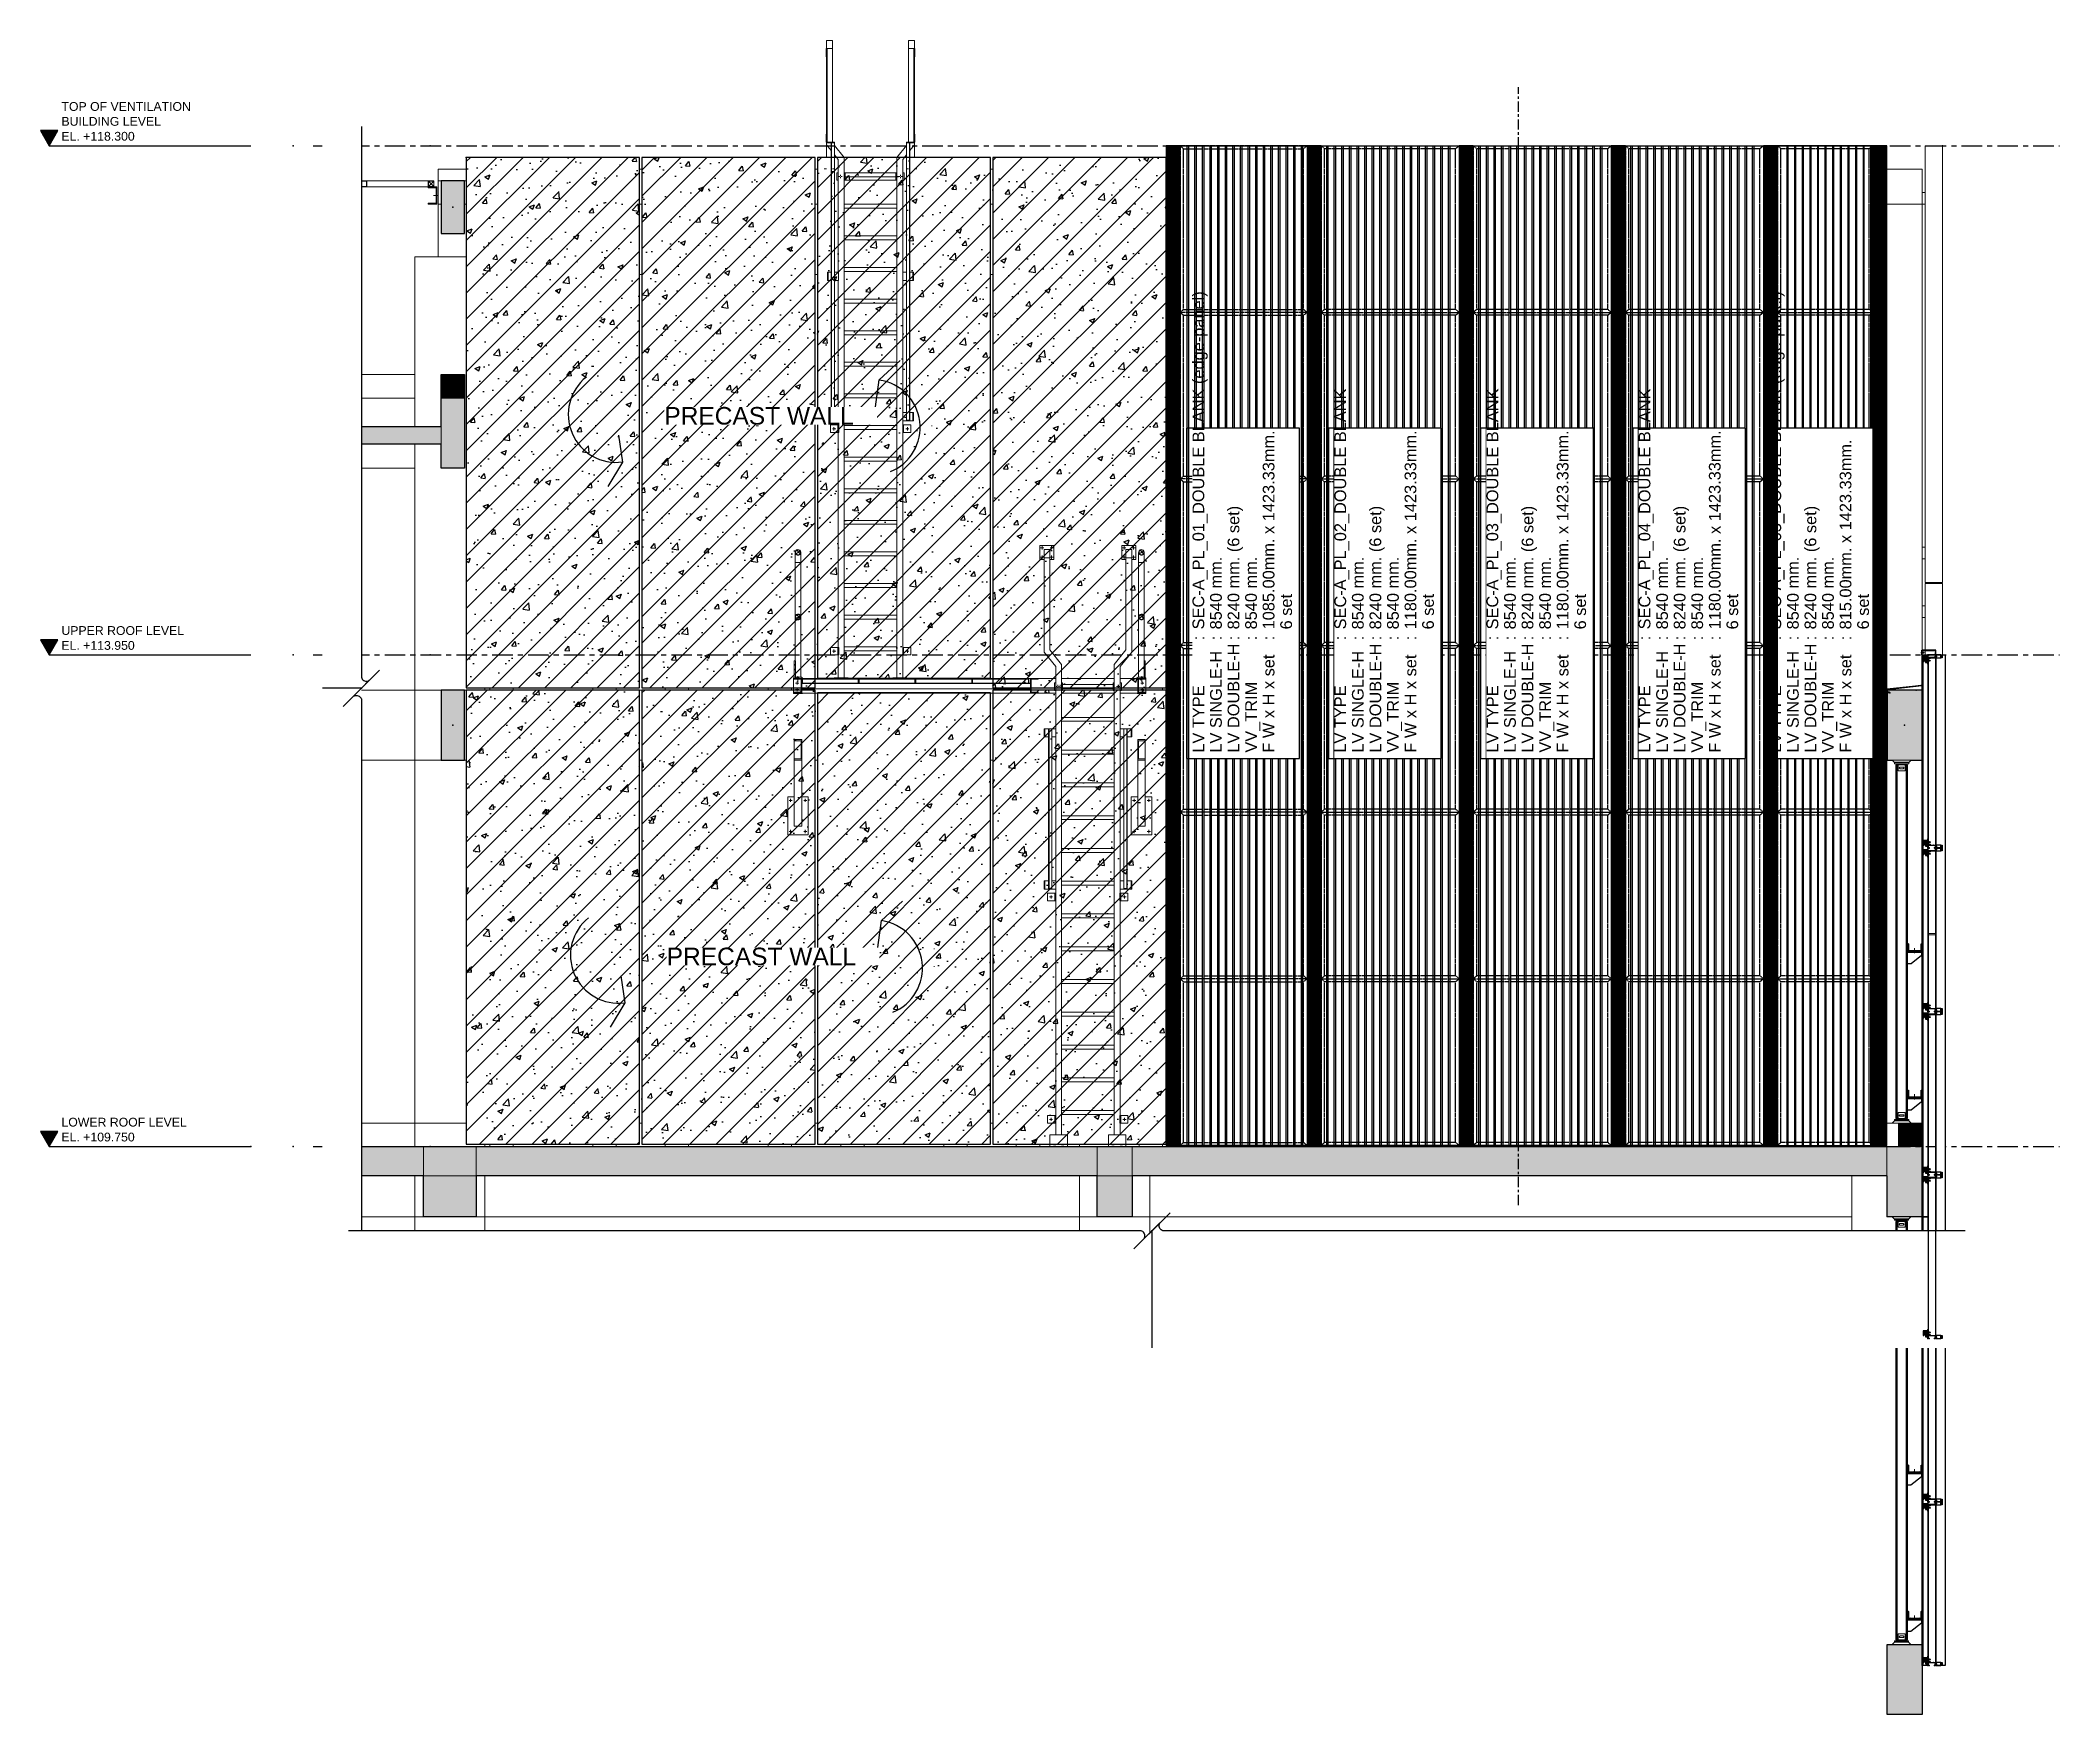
# Model space of a CAD drawing. Header units: millimetres. Extents: x -153298 to 620751, y -313239 to 250031.
# Drawn here: x 417157 to 434412, y 136121 to 150424 of the extents above; entities that cross this region are included whole.
import ezdxf
from ezdxf.enums import TextEntityAlignment as Align

# ---------------------------------------------------------------- set-up
doc = ezdxf.new("R2010")
doc.units = ezdxf.units.MM
doc.set_wipeout_variables(frame=1)
for name, pattern in [('CENTER', [2, 1.25, -0.25, 0.25, -0.25]), ('TA_GL_000.70000', [1.925, 0.7, -0.175, 0.175, -0.175, 0.7]), ('TA_HL_001.00000', [6.5, 3.55, -2.95]), ('XKITLINE00', [0]), ('XKITLINE02', [4, 2, -2])]:
    doc.linetypes.add(name, pattern=pattern)
for name, color, linetype, plot in [('000 - 0_SYM_DWG_BREAKER_DEF_SUB', 7, 'Continuous', False), ('000 - ESTIMATE_ASPG_MAIN_COLOR_6', 7, 'Continuous', False), ('000 - ESTIMATE_ASPG_TEXT_COLOR_1', 7, 'Continuous', False), ('000 - ESTIMATE_ASPG_WIPEOUT_', 7, 'Continuous', False), ('000 - H I D D E N', 7, 'Continuous', False), ('000 - STRUCTURE_STEEL_FRAMING_DEF_SUB', 7, 'Continuous', False), ('000_AREA_ASPG_AREA_HATCH_', 7, 'Continuous', False), ('000_AREA_ASPG_AREA_MAIN_COLOR_1', 7, 'Continuous', False), ('010 - ASPG_ACCESSORIES_DEF_SUB', 7, 'Continuous', False)]:
    doc.layers.add(name, color=color, linetype=linetype, plot=plot)
for name, color, linetype in [('000 - 0_SYM_DWG_BREAKER_MAIN_COLOR_1', 7, 'Continuous'), ('000 - 0_SYM_DWG_BREAKER_WIPEOUT_', 7, 'Continuous'), ('000 - 0_SYM_DWG_GRID-BUBBLE_MAIN_COLOR_6', 7, 'Continuous'), ('000 - 0_SYM_DWG_GRIDLINE_MAIN_COLOR_251', 7, 'Continuous'), ('000 - 0_SYM_DWG_LEVEL_MAIN_COLOR_2', 7, 'Continuous'), ('000 - 0_SYM_DWG_LEVEL_TEXT', 7, 'Continuous'), ('000 - 0_SYM_DWG_SLOPE-SYM_TEXT_COLOR_3', 7, 'Continuous'), ('000 - CONCRETE_COL_CUT_COLOR_1', 7, 'Continuous'), ('000 - CONCRETE_COL_CUT_COLOR_5', 7, 'Continuous'), ('000 - CONCRETE_COL_HATCH_', 7, 'Continuous'), ('000 - CONCRETE_COL_WIPEOUT_', 7, 'Continuous'), ('000 - CONCRETE_PRECAST_MAIN_COLOR_1', 7, 'Continuous'), ('000 - CONCRETE_PRECAST_WIPEOUT_', 7, 'Continuous'), ('000 - EXISTING_BUILDING_MAIN_COLOR_1', 7, 'Continuous'), ('000 - EXISTING_CANOPY_MAIN_COLOR_1', 7, 'Continuous'), ('000 - EXISTING_COLUMN_CUT_COLOR_5', 7, 'Continuous'), ('000 - EXISTING_CONCRETE_MAIN_COLOR_1', 7, 'Continuous'), ('000 - EXISTING_PRECAST_MAIN_COLOR_1', 7, 'Continuous'), ('000 - GRID', 7, 'CENTER'), ('000 - L I N E 0.1', 7, 'Continuous'), ('000 - STRUCTURE_STEEL_ACCESORIES_MAIN_COLOR_1', 7, 'Continuous'), ('000 - STRUCTURE_STEEL_FASTERN_MAIN_COLOR_2', 7, 'Continuous'), ('000 - STRUCTURE_STEEL_FRAMING_CUT_COLOR_4', 7, 'Continuous'), ('000 - STRUCTURE_STEEL_FRAMING_HATCH_', 7, 'Continuous'), ('000 - STRUCTURE_STEEL_FRAMING_MAIN_COLOR_1', 7, 'Continuous'), ('000 - STRUCTURE_STEEL_FRAMING_MAIN_COLOR_2', 7, 'Continuous'), ('000 - STRUCTURE_STEEL_FRAMING_SUB_COLOR_2', 7, 'Continuous'), ('000 - STRUCTURE_STEEL_FRAMING_WIPEOUT_', 7, 'Continuous'), ('010 - ASPG_ACCESSORIES_HATCH_', 7, 'Continuous'), ('010 - ASPG_ACCESSORIES_MAIN_COLOR_1', 7, 'Continuous'), ('010 - ASPG_ACCESSORIES_MAIN_COLOR_2', 7, 'Continuous'), ('010 - ASPG_ACCESSORIES_SUB_COLOR_2', 7, 'Continuous'), ('010 - ASPG_ACCESSORIES_SUB_COLOR_3', 7, 'Continuous'), ('010 - ASPG_ACCESSORIES_SYMBOL_', 7, 'Continuous'), ('010 - ASPG_ACCESSORIES_WIPEOUT_', 7, 'Continuous'), ('010 - ASPG_EXTR_MAIN_COLOR_2', 7, 'Continuous'), ('010 - ASPG_EXTR_WIPEOUT_', 7, 'Continuous'), ('010 - ASPG_FASTERN_MAIN_COLOR_1', 7, 'Continuous'), ('010 - ASPG_FASTERN_SUB_COLOR_1', 7, 'Continuous'), ('010 - ASPG_FASTERN_SUB_COLOR_2', 7, 'Continuous'), ('010 - ASPG_FASTERN_SYMBOL_', 7, 'Continuous'), ('010 - ASPG_FASTERN_WIPEOUT_', 7, 'Continuous'), ('010 - ASPG_FLASHING_CUT_COLOR_3', 7, 'Continuous'), ('010 - ASPG_FLASHING_CUT_COLOR_4', 7, 'Continuous'), ('010 - ASPG_FLASHING_CUT_COLOR_5', 7, 'Continuous'), ('010 - ASPG_FLASHING_HATCH_', 7, 'Continuous'), ('010 - ASPG_FRAMING_CUT_COLOR_4', 7, 'Continuous'), ('010 - ASPG_FRAMING_HATCH_', 7, 'Continuous'), ('010 - ASPG_FRAMING_MAIN_COLOR_1', 7, 'Continuous'), ('010 - ASPG_FRAMING_SUB_COLOR_1', 7, 'Continuous'), ('010 - ASPG_FRAMING_SUB_COLOR_2', 7, 'Continuous'), ('010 - ASPG_FRAMING_WIPEOUT_', 7, 'Continuous')]:
    doc.layers.add(name, color=color, linetype=linetype)
for name, color, linetype, lineweight in [('Bolt', 7, 'Continuous', 0), ('Part', 7, 'Continuous', 0), ('SCREW', 7, 'Continuous', 5), ('Z-230_A_LEVEL', 7, 'Continuous', 9)]:
    doc.layers.add(name, color=color, linetype=linetype, lineweight=lineweight)
doc.styles.add('_Arial', font='arial.ttf')
doc.styles.add('ARIAL', font='arial.ttf')
doc.styles.add('Arial_1', font='arial.ttf', dxfattribs={"height": 250})
doc.styles.add('Arial_2', font='arial.ttf', dxfattribs={"height": 3})
doc.styles.add('Cetury Gothic', font='swissl.ttf')
doc.styles.add('TA', font='', dxfattribs={"height": 4.5})
doc.styles.get('TA').set_extended_font_data('Cordia New')
pattern_1 = [(50, (1531882.3, 695178.04), (455.46167, -39.84771), [47.625, -523.875]), (355, (1531882.3, 695178.04), (-88.10855, 477.64211), [38.1, -419.10146]), (100.451445, (1531920.25, 695174.7), (367.35312, 437.79438), [40.47502, -445.22561]), (46.1842, (1531882.3, 695305.04), (677.6976, -105.10582), [71.4375, -785.8125]), (96.635558, (1531938.8, 695296.3), (593.51034, 618.5653), [60.71256, -667.83902]), (351.18415, (1531882.3, 695305.04), (593.51034, 618.5653), [57.14992, -628.64933]), (21, (1531945.8, 695273.3), (379.03598, -255.662995), [47.625, -523.875]), (326, (1531945.8, 695273.3), (154.50507, 460.46992), [38.1, -419.1]), (71.451445, (1531977.4, 695252), (533.54105, 204.80692), [40.47502, -445.22484]), (37.5, (1531882.3, 695178.04), (7.721508, 211.387597), [0, -414.02, 0, -425.45, 0, -420.6875]), (7.5, (1531882.3, 695178.04), (167.049156, 250.451437), [0, -242.57, 0, -404.495, 0, -160.3375]), (327.5, (1531740.69, 695178.04), (338.976488, -14.32186), [0, -158.75, 0, -495.3, 0, -657.225]), (317.5, (1531677.2, 695178.04), (370.322953, 63.56623), [0, -206.375, 0, -328.93, 0, -466.725])]
pattern_2 = [(45, (2715.48714, 3084.9077), (-0.265165043, 0.265165043), []), (45, (2715.6639, 3084.9077), (-0.265165043, 0.265165043), [])]
pattern_3 = [(45, (0, 0), (-1.01028, 1.01028), []), (45, (0.6735, 0), (-1.01028, 1.01028), [])]

# ---------------------------------------------------------------- blocks, each defined once
blk = doc.blocks.new('*U4759')
at = {"layer": '000 - 0_SYM_DWG_LEVEL_MAIN_COLOR_2'}
blk.add_hatch(color=7, dxfattribs=at).paths.add_polyline_path([(-80.41, 5.18), (-83.4, 0), (-86.39, 5.18)])
at = {"color": 7}
blk.add_point((0, 0), dxfattribs=at)
at = {"layer": '000 - 0_SYM_DWG_GRIDLINE_MAIN_COLOR_251', "color": 7}
blk.add_lwpolyline([(-83.4, 0), (-23.4, 0), (-18.9, 0), (-14.4, 0)], dxfattribs=at)
at = {"layer": '000 - 0_SYM_DWG_LEVEL_MAIN_COLOR_2', "color": 7, "lineweight": 25}
for p, q in [((-80.41, 5.18), (-86.39, 5.18)), ((-86.39, 5.18), (-83.4, 0)), ((-83.4, 0), (-80.41, 5.18))]:
    blk.add_line(p, q, dxfattribs=at)
at = {"layer": '000 - 0_SYM_DWG_LEVEL_TEXT', "color": 7, "style": 'Arial_1'}
for tag, p in [('LV_NAME_1', (-79.18, 11.92)), ('LV_NAME_2', (-79.19, 6.83)), ('LV_NAME_3', (-79.2, 1.74))]:
    blk.add_attdef(tag, p, '', height=3, dxfattribs=at)
blk = doc.blocks.new('*U5484')
at = {"layer": '000 - 0_SYM_DWG_GRID-BUBBLE_MAIN_COLOR_6', "color": 7}
blk.add_line((35, 0), (30, 0), dxfattribs=at)
blk.add_circle((40, 0), 5, dxfattribs=at)
at = {"layer": '000 - 0_SYM_DWG_GRIDLINE_MAIN_COLOR_251', "color": 7, "linetype": 'ByBlock', "ltscale": 5}
blk.add_line((20, 0), (-362, 0), dxfattribs=at)
at = {"layer": '000 - 0_SYM_DWG_GRIDLINE_MAIN_COLOR_251', "color": 7}
for p in [(-342, 0), (0, 0)]:
    blk.add_point(p, dxfattribs=at)
at = {"color": 7, "style": 'TA', "flags": 1}
blk.add_attdef('LOCATION', (6, -6), '', height=4.5, rotation=270, dxfattribs=at)
at = {"layer": '000 - 0_SYM_DWG_SLOPE-SYM_TEXT_COLOR_3', "color": 7, "style": 'ARIAL'}
blk.add_attdef('GRID-HEAD', text='', height=4, rotation=90, dxfattribs=at).set_placement((40, 0), align=Align.MIDDLE_CENTER)
blk = doc.blocks.new('*U5482')
at = {"layer": '000 - 0_SYM_DWG_GRIDLINE_MAIN_COLOR_251', "color": 7, "linetype": 'ByBlock', "ltscale": 5}
blk.add_line((20, 0), (-278.5, 0), dxfattribs=at)
at = {"layer": '000 - 0_SYM_DWG_GRIDLINE_MAIN_COLOR_251', "color": 7}
for p in [(-258.5, 0), (0, 0)]:
    blk.add_point(p, dxfattribs=at)
at = {"color": 7, "style": 'TA', "flags": 1}
blk.add_attdef('LOCATION', (6, -6), '', height=4.5, rotation=270, dxfattribs=at)
blk = doc.blocks.new('W-1-PP19-ST-ENT1-1_20260611-201927_SEC_B2_DIMS')
at = {"color": 7, "xscale": 25, "yscale": 25, "zscale": 25}
for p, values in [((12330, 118300), {'LV_NAME_1': 'TOP OF VENTILATION', 'LV_NAME_2': 'BUILDING LEVEL', 'LV_NAME_3': 'EL. +118.300'}), ((12330, 113950), {'LV_NAME_2': 'UPPER ROOF LEVEL', 'LV_NAME_3': 'EL. +113.950'}), ((12330, 109750), {'LV_NAME_2': 'LOWER ROOF LEVEL', 'LV_NAME_3': 'EL. +109.750'})]:
    blk.add_blockref('*U4759', p, dxfattribs=at).add_auto_attribs(values)
at = {"layer": '000 - GRID', "color": 7, "linetype": 'TA_GL_000.70000', "xscale": 25, "yscale": 25, "zscale": 25, "rotation": 270}
blk.add_blockref('*U5484', (22800, 109750), dxfattribs=at).add_auto_attribs({'GRID-HEAD': '5'})
at = {"layer": '000 - GRID', "color": 7, "linetype": 'TA_GL_000.70000', "xscale": 50.00000000000004, "yscale": 50.00000000000004, "zscale": 50.00000000000004, "rotation": 180}
for p in [(13500, 118300), (13500, 113950), (13500, 109750)]:
    blk.add_blockref('*U5482', p, dxfattribs=at)
blk = doc.blocks.new('*A26012521')
at = {"layer": 'Part', "color": 7, "linetype": 'XKITLINE00', "lineweight": 0}
for p, q in [((868.966152, 0.628862), (866.566152, 0.628862)), ((866.566152, 0.628862), (866.566152, -4.171138)), ((868.966152, -4.171138), (868.966152, 0.628862)), ((866.566152, -4.171138), (868.966152, -4.171138))]:
    blk.add_line(p, q, dxfattribs=at)
blk = doc.blocks.new('*A26032523')
at = {"layer": '000 - EXISTING_PRECAST_MAIN_COLOR_1', "color": 7, "linetype": 'XKITLINE00', "lineweight": 0}
for p, q in [((869.166145, 3.836862), (869.166145, 15.108862)), ((869.166145, 15.108862), (870.366145, 15.108862)), ((870.366145, -6.078645), (870.366145, 15.108862)), ((869.166145, -6.078645), (869.166145, 3.220878))]:
    blk.add_line(p, q, dxfattribs=at)
blk = doc.blocks.new('*A26042524')
at = {"layer": '000 - EXISTING_PRECAST_MAIN_COLOR_1', "color": 7, "linetype": 'XKITLINE00', "lineweight": 0}
for p, q in [((869.166145, 39.108862), (870.366145, 39.108862)), ((869.166145, 22.236862), (869.166145, 39.108862)), ((870.366145, 15.188862), (870.366145, 39.108862)), ((869.166145, 15.188862), (869.166145, 21.620878)), ((870.366145, 15.188862), (869.166145, 15.188862))]:
    blk.add_line(p, q, dxfattribs=at)
blk = doc.blocks.new('*A26052525')
at = {"layer": 'Part', "color": 7, "linetype": 'XKITLINE00', "lineweight": 0}
for p, q in [((868.968635, 0.628862), (868.966152, 0.628862)), ((868.966152, 0.548862), (868.968635, 0.548862)), ((868.968635, 0.548862), (868.968635, 0.628862))]:
    blk.add_line(p, q, dxfattribs=at)
blk = doc.blocks.new('*A26062526')
at = {"layer": 'Bolt', "color": 7, "linetype": 'XKITLINE02', "lineweight": 0}
for p, q in [((867.990125, 0.868862), (867.990125, 0.788862)), ((867.990125, 0.868862), (867.990125, 0.788862)), ((868.166125, 0.868862), (868.166125, 0.788862)), ((868.166125, 0.868862), (868.166125, 0.788862)), ((868.342125, 0.868862), (868.342125, 0.788862)), ((868.342125, 0.868862), (868.342125, 0.788862))]:
    blk.add_line(p, q, dxfattribs=at)
blk = doc.blocks.new('*A26102530')
at = {"layer": 'Bolt', "color": 7, "linetype": 'XKITLINE00', "lineweight": 0}
for p, q in [((868.054099, 1.108862), (868.128691, 1.108862)), ((868.166099, 1.220862), (868.166099, 1.14627)), ((868.166099, 0.996862), (868.166099, 1.071454)), ((868.278099, 1.108862), (868.203507, 1.108862))]:
    blk.add_line(p, q, dxfattribs=at)
blk = doc.blocks.new('*A26112531')
at = {"layer": 'Part', "color": 7, "linetype": 'XKITLINE00', "lineweight": 0}
for p, q in [((868.966152, 1.428862), (869.166145, 1.428862)), ((868.968635, 0.628862), (869.166145, 0.628862))]:
    blk.add_line(p, q, dxfattribs=at)
blk = doc.blocks.new('*A26142534')
at = {"layer": '000 - EXISTING_BUILDING_MAIN_COLOR_1', "color": 7, "linetype": 'XKITLINE00', "lineweight": 0}
for p, q in [((792.38212, 32.308862), (792.398102, 32.308862)), ((792.38212, 32.268862), (808.006182, 32.268862)), ((792.38212, 31.908862), (808.006182, 31.908862)), ((792.422102, 32.308862), (796.238102, 32.308862)), ((796.262102, 32.308862), (796.278102, 32.308862)), ((796.302102, 32.308862), (800.118102, 32.308862)), ((800.142102, 32.308862), (800.158102, 32.308862)), ((800.182102, 32.308862), (803.998102, 32.308862)), ((804.022102, 32.308862), (804.038102, 32.308862)), ((804.062102, 32.308862), (807.878102, 32.308862)), ((808.006182, 32.308862), (807.902102, 32.308862)), ((808.006182, 31.908862), (808.006182, 32.308862))]:
    blk.add_line(p, q, dxfattribs=at)
blk = doc.blocks.new('*A26152535')
at = {"layer": '000 - EXISTING_BUILDING_MAIN_COLOR_1', "color": 7, "linetype": 'XKITLINE00', "lineweight": 0}
for p, q in [((800.182102, 32.628862), (803.998102, 32.628862)), ((800.182102, 32.580862), (803.998102, 32.580862))]:
    blk.add_line(p, q, dxfattribs=at)
blk = doc.blocks.new('*A26192536')
at = {"layer": '000 - EXISTING_CONCRETE_MAIN_COLOR_1', "color": 7, "linetype": 'XKITLINE00', "lineweight": 0}
for p, q in [((762.273467, 31.828862), (767.718133, 31.828862)), ((769.318133, 31.828862), (769.446157, 31.828862)), ((781.286157, 31.828862), (781.446157, 31.828862)), ((817.286157, 31.828862), (864.16613, 31.828862)), ((864.16613, 27.028862), (864.16613, 31.828862)), ((762.273467, 27.028862), (767.718133, 27.028862)), ((769.318133, 27.028862), (769.446157, 27.028862)), ((781.286157, 27.028862), (781.446157, 27.028862)), ((793.286157, 27.028862), (793.446157, 27.028862)), ((805.286157, 27.028862), (805.446157, 27.028862)), ((817.286157, 27.028862), (864.16613, 27.028862))]:
    blk.add_line(p, q, dxfattribs=at)
blk = doc.blocks.new('*A26202537')
at = {"layer": '000 - EXISTING_BUILDING_MAIN_COLOR_1', "color": 7, "linetype": 'XKITLINE00', "lineweight": 0}
for p, q in [((794.077992, 69.828862), (794.077992, 75.108862)), ((794.477992, 75.668856), (794.078806, 75.668856)), ((794.477992, 69.268862), (794.477992, 75.668856)), ((794.077992, 69.088464), (794.077992, 69.268862)), ((794.387463, 68.70191), (794.077992, 69.088464)), ((795.278581, 68.228857), (794.622104, 69.04885)), ((794.878581, 68.088464), (794.622104, 68.408825)), ((794.878581, 60.388862), (794.878581, 68.088464)), ((795.278581, 32.668862), (795.278581, 68.228857)), ((794.878581, 50.788862), (794.878581, 59.828862)), ((794.878581, 32.668862), (794.878581, 50.228862))]:
    blk.add_line(p, q, dxfattribs=at)
blk = doc.blocks.new('*A26212538')
at = {"layer": '000 - EXISTING_BUILDING_MAIN_COLOR_1', "color": 7, "linetype": 'XKITLINE00', "lineweight": 0}
for p, q in [((799.679112, 69.268862), (799.679112, 75.668856)), ((799.679112, 75.668856), (800.079112, 75.668856)), ((800.079112, 69.828862), (800.079112, 75.108862)), ((798.878523, 68.228857), (799.535395, 69.049343)), ((799.770036, 68.702403), (800.079112, 69.088464)), ((800.079112, 69.088464), (800.079112, 69.268862)), ((798.878523, 32.668862), (798.878523, 68.228857)), ((799.278523, 68.088464), (799.535395, 68.409317)), ((799.278523, 32.668862), (799.278523, 68.088464))]:
    blk.add_line(p, q, dxfattribs=at)
blk = doc.blocks.new('*A26262543')
at = {"layer": 'Part', "color": 7, "linetype": 'XKITLINE00', "lineweight": 0}
for p, q in [((819.686152, 45.428862), (819.686152, 59.908862)), ((820.486152, 59.908862), (819.686152, 59.908862)), ((820.486152, 45.428862), (820.486152, 59.908862)), ((819.686152, 32.148862), (819.686152, 44.860862)), ((820.486152, 32.148862), (820.486152, 44.860862)), ((819.686152, 32.148862), (820.486152, 32.148862))]:
    blk.add_line(p, q, dxfattribs=at)
blk = doc.blocks.new('*A26272544')
at = {"layer": '000 - EXISTING_BUILDING_MAIN_COLOR_1', "color": 7, "linetype": 'XKITLINE00', "lineweight": 0}
for p, q in [((792.38212, 32.628862), (792.398102, 32.628862)), ((796.262102, 32.628862), (796.278102, 32.628862)), ((800.142102, 32.628862), (800.158102, 32.628862)), ((804.022102, 32.628862), (804.038102, 32.628862)), ((807.902102, 32.628862), (808.022182, 32.628862)), ((808.542182, 32.628862), (809.742341, 32.628862)), ((810.142341, 32.628862), (813.742283, 32.628862)), ((814.142283, 32.628862), (815.342123, 32.628862)), ((792.38212, 31.628862), (808.022182, 31.628862)), ((808.542182, 31.628862), (809.742341, 31.628862)), ((810.142341, 31.628862), (813.742283, 31.628862)), ((814.142283, 31.628862), (815.342123, 31.628862))]:
    blk.add_line(p, q, dxfattribs=at)
blk = doc.blocks.new('*A26282545')
at = {"layer": 'Part', "color": 7, "linetype": 'XKITLINE00', "lineweight": 0}
for p, q in [((862.16613, 59.908862), (861.36613, 59.908862)), ((861.36613, 45.428862), (861.36613, 59.908862)), ((862.16613, 45.428862), (862.16613, 59.908862)), ((861.36613, 32.148862), (861.36613, 44.860862)), ((862.16613, 32.148862), (862.16613, 44.860862)), ((861.36613, 32.148862), (862.16613, 32.148862))]:
    blk.add_line(p, q, dxfattribs=at)
blk = doc.blocks.new('*A26292546')
at = {"layer": 'Part', "color": 7, "linetype": 'XKITLINE00', "lineweight": 0}
for p, q in [((839.766152, 45.428862), (839.766152, 59.908862)), ((840.566152, 59.908862), (839.766152, 59.908862)), ((840.566152, 45.428862), (840.566152, 59.908862)), ((839.766152, 32.148862), (839.766152, 44.860862)), ((840.566152, 32.148862), (840.566152, 44.860862)), ((839.766152, 32.148862), (840.566152, 32.148862))]:
    blk.add_line(p, q, dxfattribs=at)
blk = doc.blocks.new('*A26302547')
at = {"layer": '000 - EXISTING_PRECAST_MAIN_COLOR_1', "color": 7, "linetype": 'XKITLINE00', "lineweight": 0}
for p, q in [((869.166145, 69.028862), (870.366145, 69.028862)), ((869.166145, 39.188862), (869.166145, 69.028862)), ((870.366145, 39.188862), (870.366145, 69.028862)), ((870.366145, 39.188862), (869.166145, 39.188862))]:
    blk.add_line(p, q, dxfattribs=at)
blk = doc.blocks.new('*A26312548')
at = {"layer": 'Part', "color": 7, "linetype": 'XKITLINE00', "lineweight": 0}
for p, q in [((767.518152, 67.428862), (769.446157, 67.428862)), ((767.518152, 67.428862), (767.518152, 65.028862)), ((781.286157, 67.428862), (781.446157, 67.428862)), ((793.286157, 67.428862), (793.446157, 67.428862)), ((805.286157, 67.428862), (805.446157, 67.428862)), ((817.286157, 67.428862), (868.966152, 67.428862)), ((868.966152, 65.028862), (868.966152, 67.428862)), ((767.518152, 65.028862), (767.718133, 65.028862)), ((769.318133, 65.028862), (769.446157, 65.028862)), ((781.286157, 65.028862), (781.446157, 65.028862)), ((793.286157, 65.028862), (793.446157, 65.028862)), ((805.286157, 65.028862), (805.446157, 65.028862)), ((817.286157, 65.028862), (868.966152, 65.028862))]:
    blk.add_line(p, q, dxfattribs=at)
blk = doc.blocks.new('*A26322549')
at = {"layer": 'Part', "color": 7, "linetype": 'XKITLINE00', "lineweight": 0}
for p, q in [((781.286157, 65.028862), (781.446157, 65.028862)), ((793.286157, 65.028862), (793.446157, 65.028862)), ((805.286157, 65.028862), (805.446157, 65.028862)), ((817.286157, 65.028862), (864.16613, 65.028862)), ((864.16613, 60.228862), (864.16613, 65.028862)), ((781.286157, 60.228862), (781.446157, 60.228862)), ((793.286157, 60.228862), (793.446157, 60.228862)), ((805.286157, 60.228862), (805.446157, 60.228862)), ((817.286157, 60.228862), (864.16613, 60.228862))]:
    blk.add_line(p, q, dxfattribs=at)
blk = doc.blocks.new('*A26332550')
at = {"layer": '000 - EXISTING_BUILDING_MAIN_COLOR_1', "color": 7, "linetype": 'XKITLINE00', "lineweight": 0}
for p, q in [((794.622104, 69.228862), (794.387463, 69.228862)), ((794.387463, 69.228862), (794.387463, 50.268862)), ((794.422104, 50.268862), (794.422104, 69.228862)), ((794.622104, 50.268862), (794.622104, 69.228862)), ((794.387463, 50.268862), (794.622104, 50.268862))]:
    blk.add_line(p, q, dxfattribs=at)
blk = doc.blocks.new('*A26342551')
at = {"layer": '000 - EXISTING_BUILDING_MAIN_COLOR_1', "color": 7, "linetype": 'XKITLINE00', "lineweight": 0}
for p, q in [((799.770036, 69.228862), (799.535395, 69.228862)), ((799.535395, 69.228862), (799.535395, 50.268862)), ((799.735395, 50.268862), (799.735395, 69.228862)), ((799.770036, 50.268862), (799.770036, 69.228862)), ((799.535395, 50.268862), (799.770036, 50.268862))]:
    blk.add_line(p, q, dxfattribs=at)
blk = doc.blocks.new('*A26352552')
at = {"layer": 'Part', "color": 7, "linetype": 'XKITLINE00', "lineweight": 0}
for p, q in [((819.046152, 60.228862), (819.206152, 60.068862)), ((819.206152, 60.068862), (820.966152, 60.068862)), ((820.966152, 60.068862), (821.126152, 60.228862))]:
    blk.add_line(p, q, dxfattribs=at)
blk = doc.blocks.new('*A26362553')
at = {"layer": 'Part', "color": 7, "linetype": 'XKITLINE00', "lineweight": 0}
for p, q in [((819.206152, 59.988862), (819.206152, 60.068862)), ((819.206152, 60.068862), (820.966152, 60.068862)), ((819.206152, 59.988862), (820.966152, 59.988862)), ((820.966152, 59.988862), (820.966152, 60.068862))]:
    blk.add_line(p, q, dxfattribs=at)
blk = doc.blocks.new('*A26372554')
at = {"layer": 'Bolt'}
for points in [[(839.39, 59.99), (839.39, 60.07), (839.5, 60.07), (839.5, 59.99)], [(840.83, 59.99), (840.83, 60.07), (840.94, 60.07), (840.94, 59.99)]]:
    blk.add_hatch(color=7, dxfattribs=at).paths.add_polyline_path(points, flags=17)
at = {"layer": 'Bolt', "color": 7, "linetype": 'XKITLINE00', "lineweight": 0}
for p, q in [((839.39, 59.99), (839.39, 60.07)), ((839.45, 59.99), (839.45, 60.07)), ((839.5, 59.99), (839.5, 60.07)), ((840.83, 59.99), (840.83, 60.07)), ((840.89, 59.99), (840.89, 60.07)), ((840.94, 59.99), (840.94, 60.07))]:
    blk.add_line(p, q, dxfattribs=at)
blk = doc.blocks.new('*A26382555')
at = {"layer": 'Bolt', "color": 7, "linetype": 'XKITLINE02', "lineweight": 0}
for p, q in [((840.038792, 59.748862), (840.382152, 59.748862)), ((840.102152, 59.884862), (840.142152, 59.884862)), ((840.102152, 59.612862), (840.142152, 59.612862)), ((840.142152, 59.804862), (840.190152, 59.804862)), ((840.142152, 59.692862), (840.190152, 59.692862))]:
    blk.add_line(p, q, dxfattribs=at)
blk = doc.blocks.new('*A26392556')
at = {"layer": 'Part', "color": 7, "linetype": 'XKITLINE00', "lineweight": 0}
for p, q in [((839.662152, 59.988862), (839.662152, 59.948862)), ((839.662152, 59.948862), (840.102152, 59.948862)), ((840.102152, 59.948862), (840.102152, 59.908862)), ((840.142152, 59.908862), (840.142152, 59.988862))]:
    blk.add_line(p, q, dxfattribs=at)
blk = doc.blocks.new('*A26402557')
at = {"layer": 'Part', "color": 7, "linetype": 'XKITLINE00', "lineweight": 0}
for p, q in [((839.126152, 60.228862), (839.286152, 60.068862)), ((839.286152, 60.068862), (841.046152, 60.068862)), ((841.046152, 60.068862), (841.206152, 60.228862))]:
    blk.add_line(p, q, dxfattribs=at)
blk = doc.blocks.new('*A26412558')
at = {"layer": 'Part', "color": 7, "linetype": 'XKITLINE00', "lineweight": 0}
for p, q in [((839.286152, 59.988862), (839.286152, 60.068862)), ((839.286152, 60.068862), (841.046152, 60.068862)), ((839.286152, 59.988862), (841.046152, 59.988862)), ((841.046152, 59.988862), (841.046152, 60.068862))]:
    blk.add_line(p, q, dxfattribs=at)
blk = doc.blocks.new('*A26422559')
at = {"layer": 'Bolt'}
for points in [[(860.99, 59.99), (860.99, 60.07), (861.1, 60.07), (861.1, 59.99)], [(862.43, 59.99), (862.43, 60.07), (862.54, 60.07), (862.54, 59.99)]]:
    blk.add_hatch(color=7, dxfattribs=at).paths.add_polyline_path(points, flags=17)
at = {"layer": 'Bolt', "color": 7, "linetype": 'XKITLINE00', "lineweight": 0}
for p, q in [((860.99, 59.99), (860.99, 60.07)), ((861.05, 59.99), (861.05, 60.07)), ((861.1, 59.99), (861.1, 60.07)), ((862.43, 59.99), (862.43, 60.07)), ((862.49, 59.99), (862.49, 60.07)), ((862.54, 59.99), (862.54, 60.07))]:
    blk.add_line(p, q, dxfattribs=at)
blk = doc.blocks.new('*A26432560')
at = {"layer": 'Bolt', "color": 7, "linetype": 'XKITLINE02', "lineweight": 0}
for p, q in [((861.63877, 59.748862), (861.98213, 59.748862)), ((861.70213, 59.884862), (861.74213, 59.884862)), ((861.70213, 59.612862), (861.74213, 59.612862)), ((861.74213, 59.804862), (861.79013, 59.804862)), ((861.74213, 59.692862), (861.79013, 59.692862))]:
    blk.add_line(p, q, dxfattribs=at)
blk = doc.blocks.new('*A26442561')
at = {"layer": 'Part', "color": 7, "linetype": 'XKITLINE00', "lineweight": 0}
for p, q in [((861.26213, 59.988862), (861.26213, 59.948862)), ((861.26213, 59.948862), (861.70213, 59.948862)), ((861.70213, 59.948862), (861.70213, 59.908862)), ((861.74213, 59.908862), (861.74213, 59.988862))]:
    blk.add_line(p, q, dxfattribs=at)
blk = doc.blocks.new('*A26452562')
at = {"layer": 'Part', "color": 7, "linetype": 'XKITLINE00', "lineweight": 0}
for p, q in [((860.72613, 60.228862), (860.88613, 60.068862)), ((860.88613, 60.068862), (862.64613, 60.068862)), ((862.64613, 60.068862), (862.80613, 60.228862))]:
    blk.add_line(p, q, dxfattribs=at)
blk = doc.blocks.new('*A26462563')
at = {"layer": 'Part', "color": 7, "linetype": 'XKITLINE00', "lineweight": 0}
for p, q in [((860.88613, 59.988862), (860.88613, 60.068862)), ((860.88613, 60.068862), (862.64613, 60.068862)), ((860.88613, 59.988862), (862.64613, 59.988862)), ((862.64613, 59.988862), (862.64613, 60.068862))]:
    blk.add_line(p, q, dxfattribs=at)
blk = doc.blocks.new('*A26472564')
at = {"layer": 'Part', "color": 7, "linetype": 'XKITLINE00', "lineweight": 0}
for p, q in [((868.968635, 65.028862), (868.966152, 65.028862)), ((868.966152, 64.948862), (868.968635, 64.948862)), ((868.968635, 64.948862), (868.968635, 65.028862))]:
    blk.add_line(p, q, dxfattribs=at)
blk = doc.blocks.new('*A26482565')
at = {"layer": 'Part', "color": 7, "linetype": 'XKITLINE00', "lineweight": 0}
for p, q in [((868.966152, 65.828862), (869.166146, 65.828862)), ((868.968635, 65.028862), (869.166146, 65.028862))]:
    blk.add_line(p, q, dxfattribs=at)
blk = doc.blocks.new('*A26532566')
at = {"layer": 'Part', "color": 7, "linetype": 'XKITLINE00', "lineweight": 0}
for p, q in [((762.273467, 2.228857), (769.446157, 2.228857)), ((781.286157, 2.228857), (781.446157, 2.228857)), ((793.286157, 2.228857), (793.446157, 2.228857)), ((805.286157, 2.228857), (805.446157, 2.228857)), ((868.966152, 2.228857), (817.286157, 2.228857)), ((867.366152, 0.628857), (867.366152, 2.228857)), ((868.966152, 0.628857), (868.966152, 2.228857)), ((867.366152, 0.628857), (868.966152, 0.628857))]:
    blk.add_line(p, q, dxfattribs=at)
blk = doc.blocks.new('*A26542567')
at = {"layer": '000 - EXISTING_CONCRETE_MAIN_COLOR_1', "color": 7, "linetype": 'XKITLINE00', "lineweight": 0}
for p, q in [((864.16613, -4.171138), (864.16613, -1.371143)), ((762.273467, -4.171138), (766.518152, -4.171138)), ((770.118152, -4.171138), (812.566133, -4.171138)), ((814.966133, -4.171138), (864.16613, -4.171138))]:
    blk.add_line(p, q, dxfattribs=at)
blk = doc.blocks.new('*A26552568')
at = {"layer": 'Part', "color": 7, "linetype": 'XKITLINE00', "lineweight": 0}
for p, q in [((866.566152, 0.628857), (762.273467, 0.628857)), ((866.566152, -1.371143), (866.566152, 0.628857)), ((762.273467, -1.371143), (866.566152, -1.371143))]:
    blk.add_line(p, q, dxfattribs=at)
blk = doc.blocks.new('*A26562569')
at = {"layer": '000 - EXISTING_CONCRETE_MAIN_COLOR_1', "color": 7, "linetype": 'XKITLINE00', "lineweight": 0}
for p, q in [((811.366152, 0.628857), (811.366152, 0.788862)), ((811.366152, -6.078645), (811.366152, -1.371143)), ((816.166152, -6.078645), (816.166152, -1.371143))]:
    blk.add_line(p, q, dxfattribs=at)
blk = doc.blocks.new('*A26572570')
at = {"layer": '000 - EXISTING_CONCRETE_MAIN_COLOR_1', "color": 7, "linetype": 'XKITLINE00', "lineweight": 0}
for p, q in [((765.918152, 61.428862), (769.446157, 61.428862)), ((765.918152, 49.828862), (765.918152, 61.428862)), ((765.918152, 0.628857), (765.918152, 48.628862)), ((770.718152, 31.828862), (770.718152, 31.988862)), ((770.718152, 0.628857), (770.718152, 0.788862)), ((765.918152, -6.078645), (765.918152, -1.371143)), ((770.718152, -6.078645), (770.718152, -1.371143))]:
    blk.add_line(p, q, dxfattribs=at)
blk = doc.blocks.new('*A26612574')
at = {"layer": 'Part', "color": 7, "linetype": 'XKITLINE00', "lineweight": 0}
for p, q in [((770.118152, 0.628862), (766.518152, 0.628862)), ((766.518152, 0.628862), (766.518152, -4.171138)), ((770.118152, -4.171138), (770.118152, 0.628862)), ((766.518152, -4.171138), (770.118152, -4.171138))]:
    blk.add_line(p, q, dxfattribs=at)
blk = doc.blocks.new('*A26622575')
at = {"layer": 'Part', "color": 7, "linetype": 'XKITLINE00', "lineweight": 0}
for p, q in [((771.046157, 0.628862), (771.046157, 0.788862)), ((772.646157, 0.628862), (772.646157, 0.788862))]:
    blk.add_line(p, q, dxfattribs=at)
blk = doc.blocks.new('*A26632576')
at = {"layer": 'Part', "color": 7, "linetype": 'XKITLINE00', "lineweight": 0}
for p, q in [((783.046157, 0.628862), (783.046157, 0.788862)), ((784.646157, 0.628862), (784.646157, 0.788862))]:
    blk.add_line(p, q, dxfattribs=at)
blk = doc.blocks.new('*A26642577')
at = {"layer": 'Part', "color": 7, "linetype": 'XKITLINE00', "lineweight": 0}
for p, q in [((778.086157, 0.628862), (778.086157, 0.788862)), ((779.686157, 0.628862), (779.686157, 0.788862))]:
    blk.add_line(p, q, dxfattribs=at)
blk = doc.blocks.new('*A26652578')
at = {"layer": '000 - EXISTING_BUILDING_MAIN_COLOR_1', "color": 7, "linetype": 'XKITLINE00', "lineweight": 0}
for p, q in [((790.086157, 0.628862), (790.086157, 0.788862)), ((791.686157, 0.628862), (791.686157, 0.788862))]:
    blk.add_line(p, q, dxfattribs=at)
blk = doc.blocks.new('*A26662579')
at = {"layer": '000 - EXISTING_BUILDING_MAIN_COLOR_1', "color": 7, "linetype": 'XKITLINE00', "lineweight": 0}
for p, q in [((802.086157, 0.628862), (802.086157, 0.788862)), ((803.686157, 0.628862), (803.686157, 0.788862))]:
    blk.add_line(p, q, dxfattribs=at)
blk = doc.blocks.new('*A26672580')
at = {"layer": '000 - EXISTING_BUILDING_MAIN_COLOR_1', "color": 7, "linetype": 'XKITLINE00', "lineweight": 0}
for p, q in [((795.046157, 0.628862), (795.046157, 0.788862)), ((796.646157, 0.628862), (796.646157, 0.788862))]:
    blk.add_line(p, q, dxfattribs=at)
blk = doc.blocks.new('*A26682581')
at = {"layer": '000 - EXISTING_BUILDING_MAIN_COLOR_1', "color": 7, "linetype": 'XKITLINE00', "lineweight": 0}
for p, q in [((814.542872, 34.569255), (814.542872, 40.868862)), ((814.942872, 40.868862), (814.542872, 40.868862)), ((814.942872, 34.428862), (814.942872, 40.868862)), ((813.742283, 33.569255), (814.542872, 34.569255)), ((813.742283, 1.428862), (813.742283, 33.569255)), ((814.142283, 33.428862), (814.942872, 34.428862)), ((814.142283, 29.188862), (814.142283, 33.428862)), ((814.142283, 18.788862), (814.142283, 28.628862)), ((814.142283, 1.428862), (814.142283, 18.228862))]:
    blk.add_line(p, q, dxfattribs=at)
blk = doc.blocks.new('*A26692582')
at = {"layer": '000 - EXISTING_BUILDING_MAIN_COLOR_1', "color": 7, "linetype": 'XKITLINE00', "lineweight": 0}
for p, q in [((809.341752, 40.868862), (808.941752, 40.868862)), ((808.941752, 40.868862), (808.941752, 34.428862)), ((809.341752, 34.569255), (809.341752, 40.868862)), ((810.142341, 33.569255), (809.341752, 34.569255)), ((808.941752, 34.428862), (809.742341, 33.428862)), ((809.742341, 29.188862), (809.742341, 33.428862)), ((810.142341, 1.428862), (810.142341, 33.569255)), ((809.742341, 18.788862), (809.742341, 28.628862)), ((809.742341, 1.428862), (809.742341, 18.228862))]:
    blk.add_line(p, q, dxfattribs=at)
blk = doc.blocks.new('*A26712584')
at = {"layer": 'Part', "color": 7, "linetype": 'XKITLINE00', "lineweight": 0}
for p, q in [((814.966133, 0.628862), (812.566133, 0.628862)), ((812.566133, 0.628862), (812.566133, -4.171138)), ((814.966133, -4.171138), (814.966133, 0.628862)), ((812.566133, -4.171138), (814.966133, -4.171138))]:
    blk.add_line(p, q, dxfattribs=at)
blk = doc.blocks.new('*A26722585')
at = {"layer": 'Part', "color": 7, "linetype": 'XKITLINE00', "lineweight": 0}
for p, q in [((819.686152, 22.708862), (819.686152, 26.708862)), ((820.486152, 26.708862), (819.686152, 26.708862)), ((820.486152, 22.708862), (820.486152, 26.708862)), ((819.686152, 2.228857), (819.686152, 22.140862)), ((820.486152, 2.228857), (820.486152, 22.140862))]:
    blk.add_line(p, q, dxfattribs=at)
blk = doc.blocks.new('*A26732586')
at = {"layer": '000 - EXISTING_BUILDING_MAIN_COLOR_1', "color": 7, "linetype": 'XKITLINE00', "lineweight": 0}
for p, q in [((810.542134, 1.428862), (809.342134, 1.428862)), ((809.342134, 1.428862), (809.342134, 0.628862)), ((810.542134, 0.628862), (810.542134, 1.428862))]:
    blk.add_line(p, q, dxfattribs=at)
blk = doc.blocks.new('*A26742587')
at = {"layer": '000 - EXISTING_BUILDING_MAIN_COLOR_1'}
blk.add_hatch(color=7, dxfattribs=at).paths.add_polyline_path([(809.41, 2.43), (809.4, 2.44), (809.39, 2.44), (809.38, 2.45), (809.38, 2.46), (809.37, 2.47), (809.37, 2.48), (809.37, 2.49), (809.37, 2.5), (809.37, 2.51), (809.38, 2.52), (809.38, 2.53), (809.39, 2.54), (809.4, 2.54), (809.41, 2.54), (809.42, 2.54), (809.43, 2.54), (809.44, 2.54), (809.45, 2.54), (809.46, 2.53), (809.47, 2.52), (809.47, 2.51), (809.48, 2.5), (809.48, 2.49), (809.48, 2.48), (809.47, 2.47), (809.47, 2.46), (809.46, 2.45), (809.45, 2.44), (809.44, 2.44), (809.43, 2.43), (809.42, 2.43)], flags=17)
at = {"layer": '000 - EXISTING_BUILDING_MAIN_COLOR_1', "color": 7, "linetype": 'XKITLINE00', "lineweight": 0}
for p, q in [((809.53, 2.49), (809.31, 2.49)), ((809.42, 2.6), (809.42, 2.38))]:
    blk.add_line(p, q, dxfattribs=at)
blk = doc.blocks.new('*A26752588')
at = {"layer": '000 - EXISTING_BUILDING_MAIN_COLOR_1', "color": 7, "linetype": 'XKITLINE02', "lineweight": 0}
for p, q in [((809.606512, 0.668862), (809.606512, 0.628862)), ((809.606512, 0.668862), (809.606512, 0.628862)), ((809.662512, 0.668862), (809.662512, 0.628862)), ((809.662512, 0.668862), (809.662512, 0.628862)), ((809.718512, 0.668862), (809.718512, 0.628862)), ((809.718512, 0.668862), (809.718512, 0.628862)), ((810.166512, 0.668862), (810.166512, 0.628862)), ((810.166512, 0.668862), (810.166512, 0.628862)), ((810.222512, 0.668862), (810.222512, 0.628862)), ((810.222512, 0.668862), (810.222512, 0.628862)), ((810.278512, 0.668862), (810.278512, 0.628862)), ((810.278512, 0.668862), (810.278512, 0.628862))]:
    blk.add_line(p, q, dxfattribs=at)
blk = doc.blocks.new('*A26762589')
at = {"layer": '000 - EXISTING_BUILDING_MAIN_COLOR_1', "color": 7, "linetype": 'XKITLINE00', "lineweight": 0}
for p, q in [((809.742661, 2.748862), (809.182661, 2.748862)), ((809.182661, 2.748862), (809.182661, 2.228862)), ((809.182661, 2.228862), (809.742661, 2.228862)), ((809.678661, 2.228862), (809.678661, 2.748862)), ((809.742661, 2.228862), (809.742661, 2.748862))]:
    blk.add_line(p, q, dxfattribs=at)
blk = doc.blocks.new('*A26772590')
at = {"layer": '000 - EXISTING_BUILDING_MAIN_COLOR_1', "color": 7, "linetype": 'XKITLINE00', "lineweight": 0}
for p, q in [((807.046157, 0.628862), (807.046157, 0.788862)), ((808.646157, 0.628862), (808.646157, 0.788862))]:
    blk.add_line(p, q, dxfattribs=at)
blk = doc.blocks.new('*A26782591')
at = {"layer": '000 - EXISTING_BUILDING_MAIN_COLOR_1', "color": 7, "linetype": 'XKITLINE00', "lineweight": 0}
for p, q in [((814.542099, 1.428862), (813.342099, 1.428862)), ((813.342099, 1.428862), (813.342099, 0.628862)), ((814.542099, 0.628862), (814.542099, 1.428862))]:
    blk.add_line(p, q, dxfattribs=at)
blk = doc.blocks.new('*A26792592')
at = {"layer": '000 - EXISTING_BUILDING_MAIN_COLOR_1', "color": 7, "linetype": 'XKITLINE00', "lineweight": 0}
for p, q in [((810.142352, 3.084862), (813.742272, 3.084862)), ((810.142352, 2.812862), (813.742272, 2.812862))]:
    blk.add_line(p, q, dxfattribs=at)
blk = doc.blocks.new('*A26802593')
at = {"layer": '000 - EXISTING_BUILDING_MAIN_COLOR_1', "color": 7, "linetype": 'XKITLINE00', "lineweight": 0}
for p, q in [((795.278912, 34.788862), (798.878523, 34.788862)), ((795.278912, 34.516862), (795.278912, 34.788862)), ((798.878523, 34.516862), (795.278912, 34.516862))]:
    blk.add_line(p, q, dxfattribs=at)
blk = doc.blocks.new('*A26812594')
at = {"layer": '000 - EXISTING_BUILDING_MAIN_COLOR_1', "color": 7, "linetype": 'XKITLINE00', "lineweight": 0}
for p, q in [((795.278912, 43.428862), (798.878523, 43.428862)), ((795.278912, 43.156862), (795.278912, 43.428862)), ((798.878523, 43.156862), (795.278912, 43.156862))]:
    blk.add_line(p, q, dxfattribs=at)
blk = doc.blocks.new('*A26822595')
at = {"layer": '000 - EXISTING_BUILDING_MAIN_COLOR_1', "color": 7, "linetype": 'XKITLINE00', "lineweight": 0}
for p, q in [((795.278912, 41.268862), (798.878523, 41.268862)), ((795.278912, 40.996862), (795.278912, 41.268862)), ((798.878523, 40.996862), (795.278912, 40.996862))]:
    blk.add_line(p, q, dxfattribs=at)
blk = doc.blocks.new('*A26832596')
at = {"layer": '000 - EXISTING_BUILDING_MAIN_COLOR_1', "color": 7, "linetype": 'XKITLINE00', "lineweight": 0}
for p, q in [((795.278912, 39.108862), (798.878523, 39.108862)), ((795.278912, 38.836862), (795.278912, 39.108862)), ((798.878523, 38.836862), (795.278912, 38.836862))]:
    blk.add_line(p, q, dxfattribs=at)
blk = doc.blocks.new('*A26842597')
at = {"layer": '000 - EXISTING_BUILDING_MAIN_COLOR_1', "color": 7, "linetype": 'XKITLINE00', "lineweight": 0}
for p, q in [((795.278912, 36.948862), (798.878523, 36.948862)), ((795.278912, 36.676862), (795.278912, 36.948862)), ((798.878523, 36.676862), (795.278912, 36.676862))]:
    blk.add_line(p, q, dxfattribs=at)
blk = doc.blocks.new('*A26852598')
at = {"layer": '000 - EXISTING_BUILDING_MAIN_COLOR_1'}
blk.add_hatch(color=7, dxfattribs=at).paths.add_polyline_path([(794.57, 49.63), (794.56, 49.64), (794.55, 49.64), (794.54, 49.65), (794.54, 49.66), (794.53, 49.67), (794.53, 49.68), (794.53, 49.69), (794.53, 49.7), (794.53, 49.71), (794.54, 49.72), (794.54, 49.73), (794.55, 49.74), (794.56, 49.74), (794.57, 49.74), (794.58, 49.74), (794.6, 49.74), (794.61, 49.74), (794.62, 49.74), (794.62, 49.73), (794.63, 49.72), (794.64, 49.71), (794.64, 49.7), (794.64, 49.69), (794.64, 49.68), (794.64, 49.67), (794.63, 49.66), (794.62, 49.65), (794.62, 49.64), (794.61, 49.64), (794.6, 49.63), (794.58, 49.63)], flags=17)
at = {"layer": '000 - EXISTING_BUILDING_MAIN_COLOR_1', "color": 7, "linetype": 'XKITLINE00', "lineweight": 0}
for p, q in [((794.58, 49.58), (794.58, 49.8)), ((794.7, 49.69), (794.47, 49.69))]:
    blk.add_line(p, q, dxfattribs=at)
blk = doc.blocks.new('*A26862599')
at = {"layer": '000 - EXISTING_BUILDING_MAIN_COLOR_1'}
blk.add_hatch(color=7, dxfattribs=at).paths.add_polyline_path([(799.61, 49.74), (799.62, 49.74), (799.63, 49.74), (799.64, 49.73), (799.65, 49.72), (799.65, 49.71), (799.65, 49.7), (799.65, 49.69), (799.65, 49.68), (799.65, 49.67), (799.65, 49.66), (799.64, 49.65), (799.63, 49.64), (799.62, 49.64), (799.61, 49.63), (799.6, 49.63), (799.59, 49.63), (799.58, 49.64), (799.57, 49.64), (799.56, 49.65), (799.55, 49.66), (799.55, 49.67), (799.54, 49.68), (799.54, 49.69), (799.54, 49.7), (799.55, 49.71), (799.55, 49.72), (799.56, 49.73), (799.57, 49.74), (799.58, 49.74), (799.59, 49.74), (799.6, 49.74)], flags=17)
at = {"layer": '000 - EXISTING_BUILDING_MAIN_COLOR_1', "color": 7, "linetype": 'XKITLINE00', "lineweight": 0}
for p, q in [((799.6, 49.58), (799.6, 49.8)), ((799.49, 49.69), (799.71, 49.69))]:
    blk.add_line(p, q, dxfattribs=at)
blk = doc.blocks.new('*A26872600')
at = {"layer": '000 - EXISTING_BUILDING_MAIN_COLOR_1', "color": 7, "linetype": 'XKITLINE00', "lineweight": 0}
for p, q in [((794.904181, 49.948862), (794.344181, 49.948862)), ((794.344181, 49.948862), (794.344181, 49.428862)), ((794.840181, 49.428862), (794.840181, 49.948862)), ((794.904181, 49.428862), (794.904181, 49.948862)), ((794.344181, 49.428862), (794.904181, 49.428862))]:
    blk.add_line(p, q, dxfattribs=at)
blk = doc.blocks.new('*A26882601')
at = {"layer": '000 - EXISTING_BUILDING_MAIN_COLOR_1', "color": 7, "linetype": 'XKITLINE00', "lineweight": 0}
for p, q in [((799.278523, 49.948862), (799.838523, 49.948862)), ((799.278523, 49.428862), (799.278523, 49.948862)), ((799.342523, 49.428862), (799.342523, 49.948862)), ((799.838523, 49.948862), (799.838523, 49.428862)), ((799.278523, 49.428862), (799.838523, 49.428862))]:
    blk.add_line(p, q, dxfattribs=at)
blk = doc.blocks.new('*A26892602')
at = {"layer": '000 - EXISTING_BUILDING_MAIN_COLOR_1', "color": 7, "linetype": 'XKITLINE00', "lineweight": 0}
for p, q in [((795.278912, 54.228862), (798.878523, 54.228862)), ((795.278912, 53.956862), (795.278912, 54.228862)), ((798.878523, 53.956862), (795.278912, 53.956862))]:
    blk.add_line(p, q, dxfattribs=at)
blk = doc.blocks.new('*A26902603')
at = {"layer": '000 - EXISTING_BUILDING_MAIN_COLOR_1', "color": 7, "linetype": 'XKITLINE00', "lineweight": 0}
for p, q in [((795.278912, 52.068862), (798.878523, 52.068862)), ((795.278912, 51.796862), (795.278912, 52.068862)), ((798.878523, 51.796862), (795.278912, 51.796862))]:
    blk.add_line(p, q, dxfattribs=at)
blk = doc.blocks.new('*A26912604')
at = {"layer": '000 - EXISTING_BUILDING_MAIN_COLOR_1', "color": 7, "linetype": 'XKITLINE00', "lineweight": 0}
for p, q in [((795.278912, 49.908862), (798.878523, 49.908862)), ((795.278912, 49.636862), (795.278912, 49.908862)), ((798.878523, 49.636862), (795.278912, 49.636862))]:
    blk.add_line(p, q, dxfattribs=at)
blk = doc.blocks.new('*A26922605')
at = {"layer": '000 - EXISTING_BUILDING_MAIN_COLOR_1', "color": 7, "linetype": 'XKITLINE00', "lineweight": 0}
for p, q in [((795.278912, 47.748862), (798.878523, 47.748862)), ((795.278912, 47.476862), (795.278912, 47.748862)), ((798.878523, 47.476862), (795.278912, 47.476862))]:
    blk.add_line(p, q, dxfattribs=at)
blk = doc.blocks.new('*A26932606')
at = {"layer": '000 - EXISTING_BUILDING_MAIN_COLOR_1', "color": 7, "linetype": 'XKITLINE00', "lineweight": 0}
for p, q in [((795.278912, 45.588862), (798.878523, 45.588862)), ((795.278912, 45.316862), (795.278912, 45.588862)), ((798.878523, 45.316862), (795.278912, 45.316862))]:
    blk.add_line(p, q, dxfattribs=at)
blk = doc.blocks.new('*A26962607')
at = {"layer": 'Part', "color": 7, "linetype": 'XKITLINE00', "lineweight": 0}
for p, q in [((762.273467, 53.388862), (765.918152, 53.388862)), ((765.918152, 53.388862), (765.918152, 51.788862)), ((769.318133, 53.388862), (767.718133, 53.388862)), ((767.718133, 53.388862), (767.718133, 51.788862)), ((769.318133, 51.788862), (769.318133, 53.388862)), ((762.273467, 51.788862), (765.918152, 51.788862)), ((767.718133, 51.788862), (769.318133, 51.788862))]:
    blk.add_line(p, q, dxfattribs=at)
blk = doc.blocks.new('*A26972608')
at = {"layer": '000 - EXISTING_CONCRETE_MAIN_COLOR_1', "color": 7, "linetype": 'XKITLINE00', "lineweight": 0}
for p, q in [((765.918152, 51.788862), (762.273467, 51.788862)), ((765.918152, 49.828862), (765.918152, 51.788862)), ((765.918152, 46.988862), (765.918152, 48.628862)), ((762.273467, 46.988862), (765.918152, 46.988862))]:
    blk.add_line(p, q, dxfattribs=at)
blk = doc.blocks.new('*A26982609')
at = {"layer": 'Part', "color": 7, "linetype": 'XKITLINE00', "lineweight": 0}
for p, q in [((767.718137, 49.828862), (762.273467, 49.828862)), ((767.718137, 48.628862), (767.718137, 49.828862)), ((762.273467, 48.628862), (767.718137, 48.628862))]:
    blk.add_line(p, q, dxfattribs=at)
blk = doc.blocks.new('*A26992610')
at = {"layer": 'Part', "color": 7, "linetype": 'XKITLINE00', "lineweight": 0}
for p, q in [((769.318133, 51.788862), (767.718133, 51.788862)), ((767.718133, 51.788862), (767.718133, 46.988862)), ((769.318133, 46.988862), (769.318133, 51.788862)), ((767.718133, 46.988862), (769.318133, 46.988862))]:
    blk.add_line(p, q, dxfattribs=at)
blk = doc.blocks.new('*A27012612')
at = {"layer": '000 - EXISTING_BUILDING_MAIN_COLOR_1', "color": 7, "linetype": 'XKITLINE00', "lineweight": 0}
for p, q in [((792.422102, 32.628862), (792.398102, 32.628862)), ((792.398102, 32.628862), (792.398102, 32.308862)), ((792.398102, 32.308862), (792.422102, 32.308862)), ((792.422102, 32.308862), (792.422102, 32.628862))]:
    blk.add_line(p, q, dxfattribs=at)
blk = doc.blocks.new('*A27022613')
at = {"layer": '000 - EXISTING_BUILDING_MAIN_COLOR_1', "color": 7, "linetype": 'XKITLINE00', "lineweight": 0}
for p, q in [((792.382123, 32.628862), (791.862123, 32.628862)), ((791.862123, 32.628862), (791.862123, 32.564862)), ((791.862123, 32.564862), (792.334123, 32.564862)), ((792.334123, 32.564862), (792.334123, 31.692862)), ((792.382123, 31.628862), (792.382123, 32.628862)), ((792.334123, 31.692862), (791.862123, 31.692862)), ((791.862123, 31.692862), (791.862123, 31.628862)), ((791.862123, 31.628862), (792.382123, 31.628862))]:
    blk.add_line(p, q, dxfattribs=at)
blk = doc.blocks.new('*A27032614')
at = {"layer": '000 - EXISTING_BUILDING_MAIN_COLOR_1', "color": 7, "linetype": 'XKITLINE00', "lineweight": 0}
for p, q in [((791.975935, 41.150063), (792.268305, 41.318863)), ((792.03772, 41.380648), (792.268305, 41.150063))]:
    blk.add_line(p, q, dxfattribs=at)
for radius, start, end in [(0.1944, 30, 210), (0.1688, 150, 330), (0.1944, 210, 30), (0.1688, 330, 150)]:
    blk.add_arc((792.12212, 41.234463), radius, start, end, dxfattribs=at)
blk = doc.blocks.new('*A27042615')
at = {"layer": '000 - EXISTING_BUILDING_MAIN_COLOR_1', "color": 7, "linetype": 'XKITLINE00', "lineweight": 0}
for p, q in [((794.135347, 50.788862), (794.387598, 50.788862)), ((794.135347, 50.228862), (794.135347, 50.788862)), ((794.879455, 50.228862), (794.135347, 50.228862)), ((794.17636, 50.228862), (794.17636, 50.788862)), ((794.622104, 50.788862), (794.879488, 50.788862)), ((794.879455, 50.228862), (794.879455, 50.788862)), ((794.879488, 50.228862), (794.879455, 50.228862)), ((799.535395, 50.788862), (799.27884, 50.788862)), ((799.27884, 50.788862), (799.27884, 50.228862)), ((799.27884, 50.228862), (800.022202, 50.228862)), ((799.770036, 50.788862), (800.022202, 50.788862)), ((799.98118, 50.228862), (799.98118, 50.788862)), ((800.022202, 50.788862), (800.022202, 50.228862))]:
    blk.add_line(p, q, dxfattribs=at)
blk = doc.blocks.new('*A27052616')
at = {"layer": 'Part', "color": 7, "linetype": 'XKITLINE00', "lineweight": 0}
for p, q in [((771.046157, 31.828862), (771.046157, 31.988862)), ((772.646157, 31.828862), (772.646157, 31.988862))]:
    blk.add_line(p, q, dxfattribs=at)
blk = doc.blocks.new('*A27062617')
at = {"layer": 'Part', "color": 7, "linetype": 'XKITLINE00', "lineweight": 0}
for p, q in [((783.046157, 31.828862), (783.046157, 31.988862)), ((784.646157, 31.828862), (784.646157, 31.988862))]:
    blk.add_line(p, q, dxfattribs=at)
blk = doc.blocks.new('*A27072618')
at = {"layer": 'Part', "color": 7, "linetype": 'XKITLINE00', "lineweight": 0}
for p, q in [((778.086157, 31.828862), (778.086157, 31.988862)), ((779.686157, 31.828862), (779.686157, 31.988862))]:
    blk.add_line(p, q, dxfattribs=at)
blk = doc.blocks.new('*A27082619')
at = {"layer": '000 - EXISTING_BUILDING_MAIN_COLOR_1', "color": 7, "linetype": 'XKITLINE00', "lineweight": 0}
for p, q in [((791.92772, 33.828861), (791.92772, 40.554499)), ((792.31652, 40.554499), (791.92772, 40.554499)), ((792.31652, 32.708862), (792.31652, 40.554499)), ((791.956685, 36.834159), (791.956063, 36.827017)), ((791.956063, 36.827017), (791.956063, 36.819508)), ((791.956063, 36.819508), (791.956685, 36.812367)), ((791.957868, 36.840233), (791.956685, 36.834159)), ((791.956685, 36.812367), (791.957868, 36.806292)), ((792.287556, 36.834159), (792.286373, 36.840233)), ((792.286373, 36.806292), (792.287556, 36.812367)), ((792.288177, 36.827017), (792.287556, 36.834159)), ((792.287556, 36.812367), (792.288177, 36.819508)), ((792.288177, 36.819508), (792.288177, 36.827017))]:
    blk.add_line(p, q, dxfattribs=at)
blk = doc.blocks.new('*A27092620')
at = {"layer": '000 - EXISTING_BUILDING_MAIN_COLOR_1'}
blk.add_hatch(color=7, dxfattribs=at).paths.add_polyline_path([(794.57, 34.43), (794.56, 34.44), (794.55, 34.44), (794.54, 34.45), (794.54, 34.46), (794.53, 34.47), (794.53, 34.48), (794.53, 34.49), (794.53, 34.5), (794.53, 34.51), (794.54, 34.52), (794.54, 34.53), (794.55, 34.54), (794.56, 34.54), (794.57, 34.54), (794.58, 34.54), (794.6, 34.54), (794.61, 34.54), (794.62, 34.54), (794.62, 34.53), (794.63, 34.52), (794.64, 34.51), (794.64, 34.5), (794.64, 34.49), (794.64, 34.48), (794.64, 34.47), (794.63, 34.46), (794.62, 34.45), (794.62, 34.44), (794.61, 34.44), (794.6, 34.43), (794.58, 34.43)], flags=17)
at = {"layer": '000 - EXISTING_BUILDING_MAIN_COLOR_1', "color": 7, "linetype": 'XKITLINE00', "lineweight": 0}
for p, q in [((794.58, 34.38), (794.58, 34.6)), ((794.7, 34.49), (794.47, 34.49))]:
    blk.add_line(p, q, dxfattribs=at)
blk = doc.blocks.new('*A27102621')
at = {"layer": '000 - EXISTING_BUILDING_MAIN_COLOR_1'}
for points in [[(794.74, 32.63), (794.74, 32.67), (794.85, 32.67), (794.85, 32.63)], [(794.74, 32.63), (794.74, 32.67), (794.85, 32.67), (794.85, 32.63)], [(795.3, 32.63), (795.3, 32.67), (795.41, 32.67), (795.41, 32.63)], [(795.3, 32.63), (795.3, 32.67), (795.41, 32.67), (795.41, 32.63)]]:
    blk.add_hatch(color=7, dxfattribs=at).paths.add_polyline_path(points, flags=17)
at = {"layer": '000 - EXISTING_BUILDING_MAIN_COLOR_1', "color": 7, "linetype": 'XKITLINE00', "lineweight": 0}
for p, q in [((794.74, 32.67), (794.74, 32.63)), ((794.74, 32.67), (794.74, 32.63)), ((794.8, 32.67), (794.8, 32.63)), ((794.8, 32.67), (794.8, 32.63)), ((794.85, 32.67), (794.85, 32.63)), ((794.85, 32.67), (794.85, 32.63)), ((795.3, 32.67), (795.3, 32.63)), ((795.3, 32.67), (795.3, 32.63)), ((795.36, 32.67), (795.36, 32.63)), ((795.36, 32.67), (795.36, 32.63)), ((795.41, 32.67), (795.41, 32.63)), ((795.41, 32.67), (795.41, 32.63))]:
    blk.add_line(p, q, dxfattribs=at)
blk = doc.blocks.new('*A27112622')
at = {"layer": '000 - EXISTING_BUILDING_MAIN_COLOR_1', "color": 7, "linetype": 'XKITLINE00', "lineweight": 0}
for p, q in [((794.904181, 34.748862), (794.344181, 34.748862)), ((794.344181, 34.748862), (794.344181, 34.228862)), ((794.840181, 34.228862), (794.840181, 34.748862)), ((794.904181, 34.228862), (794.904181, 34.748862)), ((794.344181, 34.228862), (794.904181, 34.228862))]:
    blk.add_line(p, q, dxfattribs=at)
blk = doc.blocks.new('*A27122623')
at = {"layer": '000 - EXISTING_BUILDING_MAIN_COLOR_1', "color": 7, "linetype": 'XKITLINE00', "lineweight": 0}
for p, q in [((794.598752, 32.628862), (794.598752, 32.668862)), ((795.558752, 32.668862), (794.598752, 32.668862)), ((795.558752, 32.628862), (795.558752, 32.668862))]:
    blk.add_line(p, q, dxfattribs=at)
blk = doc.blocks.new('*A27132624')
at = {"layer": '000 - EXISTING_BUILDING_MAIN_COLOR_1', "color": 7, "linetype": 'XKITLINE00', "lineweight": 0}
for p, q in [((791.94212, 32.708862), (792.38212, 32.708862)), ((792.38212, 32.708862), (792.38212, 32.628862))]:
    blk.add_line(p, q, dxfattribs=at)
blk = doc.blocks.new('*A27142625')
at = {"layer": '000 - EXISTING_BUILDING_MAIN_COLOR_1', "color": 7, "linetype": 'XKITLINE00', "lineweight": 0}
for p, q in [((790.086157, 31.828862), (790.086157, 31.988862)), ((791.686157, 31.828862), (791.686157, 31.988862))]:
    blk.add_line(p, q, dxfattribs=at)
blk = doc.blocks.new('*A27152626')
at = {"layer": '000 - EXISTING_BUILDING_MAIN_COLOR_1', "color": 7, "linetype": 'XKITLINE00', "lineweight": 0}
for p, q in [((798.598512, 32.668862), (799.558512, 32.668862)), ((798.598512, 32.628862), (798.598512, 32.668862)), ((799.558512, 32.668862), (799.558512, 32.628862))]:
    blk.add_line(p, q, dxfattribs=at)
blk = doc.blocks.new('*A27162627')
at = {"layer": '000 - EXISTING_BUILDING_MAIN_COLOR_1'}
blk.add_hatch(color=7, dxfattribs=at).paths.add_polyline_path([(799.61, 34.54), (799.62, 34.54), (799.63, 34.54), (799.64, 34.53), (799.65, 34.52), (799.65, 34.51), (799.65, 34.5), (799.65, 34.49), (799.65, 34.48), (799.65, 34.47), (799.65, 34.46), (799.64, 34.45), (799.63, 34.44), (799.62, 34.44), (799.61, 34.43), (799.6, 34.43), (799.59, 34.43), (799.58, 34.44), (799.57, 34.44), (799.56, 34.45), (799.55, 34.46), (799.55, 34.47), (799.54, 34.48), (799.54, 34.49), (799.54, 34.5), (799.55, 34.51), (799.55, 34.52), (799.56, 34.53), (799.57, 34.54), (799.58, 34.54), (799.59, 34.54), (799.6, 34.54)], flags=17)
at = {"layer": '000 - EXISTING_BUILDING_MAIN_COLOR_1', "color": 7, "linetype": 'XKITLINE00', "lineweight": 0}
for p, q in [((799.6, 34.38), (799.6, 34.6)), ((799.49, 34.49), (799.71, 34.49))]:
    blk.add_line(p, q, dxfattribs=at)
blk = doc.blocks.new('*A27172628')
at = {"layer": '000 - EXISTING_BUILDING_MAIN_COLOR_1'}
for points in [[(798.74, 32.63), (798.74, 32.67), (798.85, 32.67), (798.85, 32.63)], [(798.74, 32.63), (798.74, 32.67), (798.85, 32.67), (798.85, 32.63)], [(799.3, 32.63), (799.3, 32.67), (799.41, 32.67), (799.41, 32.63)], [(799.3, 32.63), (799.3, 32.67), (799.41, 32.67), (799.41, 32.63)]]:
    blk.add_hatch(color=7, dxfattribs=at).paths.add_polyline_path(points, flags=17)
at = {"layer": '000 - EXISTING_BUILDING_MAIN_COLOR_1', "color": 7, "linetype": 'XKITLINE00', "lineweight": 0}
for p, q in [((798.74, 32.67), (798.74, 32.63)), ((798.74, 32.67), (798.74, 32.63)), ((798.8, 32.67), (798.8, 32.63)), ((798.8, 32.67), (798.8, 32.63)), ((798.85, 32.67), (798.85, 32.63)), ((798.85, 32.67), (798.85, 32.63)), ((799.3, 32.67), (799.3, 32.63)), ((799.3, 32.67), (799.3, 32.63)), ((799.36, 32.67), (799.36, 32.63)), ((799.36, 32.67), (799.36, 32.63)), ((799.41, 32.67), (799.41, 32.63)), ((799.41, 32.67), (799.41, 32.63))]:
    blk.add_line(p, q, dxfattribs=at)
blk = doc.blocks.new('*A27182629')
at = {"layer": '000 - EXISTING_BUILDING_MAIN_COLOR_1', "color": 7, "linetype": 'XKITLINE00', "lineweight": 0}
for p, q in [((799.278523, 34.748862), (799.838523, 34.748862)), ((799.278523, 34.228862), (799.278523, 34.748862)), ((799.342523, 34.228862), (799.342523, 34.748862)), ((799.838523, 34.748862), (799.838523, 34.228862)), ((799.278523, 34.228862), (799.838523, 34.228862))]:
    blk.add_line(p, q, dxfattribs=at)
blk = doc.blocks.new('*A27192630')
at = {"layer": '000 - EXISTING_BUILDING_MAIN_COLOR_1', "color": 7, "linetype": 'XKITLINE00', "lineweight": 0}
for p, q in [((791.975935, 36.738863), (792.268305, 36.907663)), ((792.03772, 36.969448), (792.268305, 36.738863))]:
    blk.add_line(p, q, dxfattribs=at)
for radius, start, end in [(0.1944, 30, 210), (0.1688, 150, 330), (0.1944, 210, 30), (0.1688, 330, 150)]:
    blk.add_arc((792.12212, 36.823263), radius, start, end, dxfattribs=at)
blk = doc.blocks.new('*A27202631')
at = {"layer": '000 - EXISTING_BUILDING_MAIN_COLOR_1', "color": 7, "linetype": 'XKITLINE00', "lineweight": 0}
for p, q in [((791.927752, 41.234345), (791.927752, 40.554463)), ((792.02492, 40.554463), (791.927752, 40.554463)), ((791.975967, 41.150063), (792.268337, 41.318863)), ((792.024952, 40.554463), (792.12212, 40.554463)), ((792.122152, 40.554463), (792.316552, 40.554463)), ((792.316552, 41.234345), (792.316552, 40.554463))]:
    blk.add_line(p, q, dxfattribs=at)
blk = doc.blocks.new('*A27212632')
at = {"layer": '000 - EXISTING_BUILDING_MAIN_COLOR_1', "color": 7, "linetype": 'XKITLINE00', "lineweight": 0}
for p, q in [((792.382181, 28.447865), (791.862181, 28.447865)), ((791.862181, 28.447865), (791.862181, 22.52177)), ((791.862181, 28.357356), (792.334181, 28.357356)), ((792.334181, 28.357356), (792.334181, 27.124161)), ((792.382181, 28.447865), (792.382181, 22.52177)), ((792.334181, 27.124161), (791.862181, 27.124161)), ((791.862181, 27.033652), (792.382181, 27.033652)), ((792.382181, 22.52177), (791.862181, 22.52177))]:
    blk.add_line(p, q, dxfattribs=at)
blk = doc.blocks.new('*A27222633')
at = {"layer": '000 - EXISTING_BUILDING_MAIN_COLOR_1', "color": 7, "linetype": 'XKITLINE00', "lineweight": 0}
for p, q in [((791.422181, 24.528876), (791.862181, 24.528876)), ((791.422181, 21.928876), (791.422181, 24.528876)), ((792.382181, 24.528876), (792.822181, 24.528876)), ((792.822181, 21.928876), (792.822181, 24.528876)), ((791.422181, 21.928876), (792.822181, 21.928876))]:
    blk.add_line(p, q, dxfattribs=at)
blk = doc.blocks.new('*A27232634')
at = {"layer": '000 - EXISTING_BUILDING_MAIN_COLOR_1'}
for points in [[(791.68, 24.28), (791.67, 24.27), (791.67, 24.26), (791.66, 24.25), (791.65, 24.24), (791.64, 24.24), (791.63, 24.23), (791.62, 24.23), (791.61, 24.23), (791.6, 24.24), (791.59, 24.24), (791.58, 24.25), (791.58, 24.26), (791.57, 24.27), (791.57, 24.28), (791.57, 24.29), (791.57, 24.3), (791.57, 24.31), (791.58, 24.32), (791.58, 24.33), (791.59, 24.34), (791.6, 24.34), (791.61, 24.34), (791.62, 24.34), (791.63, 24.34), (791.64, 24.34), (791.65, 24.34), (791.66, 24.33), (791.67, 24.32), (791.67, 24.31), (791.68, 24.3), (791.68, 24.29)], [(792.68, 24.28), (792.67, 24.27), (792.67, 24.26), (792.66, 24.25), (792.65, 24.24), (792.64, 24.24), (792.63, 24.23), (792.62, 24.23), (792.61, 24.23), (792.6, 24.24), (792.59, 24.24), (792.58, 24.25), (792.58, 24.26), (792.57, 24.27), (792.57, 24.28), (792.57, 24.29), (792.57, 24.3), (792.57, 24.31), (792.58, 24.32), (792.58, 24.33), (792.59, 24.34), (792.6, 24.34), (792.61, 24.34), (792.62, 24.34), (792.63, 24.34), (792.64, 24.34), (792.65, 24.34), (792.66, 24.33), (792.67, 24.32), (792.67, 24.31), (792.68, 24.3), (792.68, 24.29)], [(791.68, 22.16), (791.67, 22.15), (791.67, 22.14), (791.66, 22.13), (791.65, 22.12), (791.64, 22.12), (791.63, 22.11), (791.62, 22.11), (791.61, 22.11), (791.6, 22.12), (791.59, 22.12), (791.58, 22.13), (791.58, 22.14), (791.57, 22.15), (791.57, 22.16), (791.57, 22.17), (791.57, 22.18), (791.57, 22.19), (791.58, 22.2), (791.58, 22.21), (791.59, 22.22), (791.6, 22.22), (791.61, 22.22), (791.62, 22.22), (791.63, 22.22), (791.64, 22.22), (791.65, 22.22), (791.66, 22.21), (791.67, 22.2), (791.67, 22.19), (791.68, 22.18), (791.68, 22.17)], [(792.68, 22.16), (792.67, 22.15), (792.67, 22.14), (792.66, 22.13), (792.65, 22.12), (792.64, 22.12), (792.63, 22.11), (792.62, 22.11), (792.61, 22.11), (792.6, 22.12), (792.59, 22.12), (792.58, 22.13), (792.58, 22.14), (792.57, 22.15), (792.57, 22.16), (792.57, 22.17), (792.57, 22.18), (792.57, 22.19), (792.58, 22.2), (792.58, 22.21), (792.59, 22.22), (792.6, 22.22), (792.61, 22.22), (792.62, 22.22), (792.63, 22.22), (792.64, 22.22), (792.65, 22.22), (792.66, 22.21), (792.67, 22.2), (792.67, 22.19), (792.68, 22.18), (792.68, 22.17)]]:
    blk.add_hatch(color=7, dxfattribs=at).paths.add_polyline_path(points, flags=17)
at = {"layer": '000 - EXISTING_BUILDING_MAIN_COLOR_1', "color": 7, "linetype": 'XKITLINE00', "lineweight": 0}
for p, q in [((791.51, 24.29), (791.73, 24.29)), ((791.62, 24.4), (791.62, 24.18)), ((792.51, 24.29), (792.73, 24.29)), ((792.62, 24.4), (792.62, 24.18)), ((791.51, 22.17), (791.73, 22.17)), ((791.62, 22.28), (791.62, 22.06)), ((792.51, 22.17), (792.73, 22.17)), ((792.62, 22.28), (792.62, 22.06))]:
    blk.add_line(p, q, dxfattribs=at)
blk = doc.blocks.new('*A27242635')
at = {"layer": '000 - EXISTING_BUILDING_MAIN_COLOR_1', "color": 7, "linetype": 'XKITLINE00', "lineweight": 0}
for p, q in [((796.262102, 32.628862), (796.238102, 32.628862)), ((796.238102, 32.628862), (796.238102, 32.308862)), ((796.238102, 32.308862), (796.262102, 32.308862)), ((796.262102, 32.308862), (796.262102, 32.628862))]:
    blk.add_line(p, q, dxfattribs=at)
blk = doc.blocks.new('*A27252636')
at = {"layer": '000 - EXISTING_BUILDING_MAIN_COLOR_1', "color": 7, "linetype": 'XKITLINE00', "lineweight": 0}
for p, q in [((796.302102, 32.628862), (796.278102, 32.628862)), ((796.278102, 32.628862), (796.278102, 32.308862)), ((796.278102, 32.308862), (796.302102, 32.308862)), ((796.302102, 32.308862), (796.302102, 32.628862))]:
    blk.add_line(p, q, dxfattribs=at)
blk = doc.blocks.new('*A27262637')
at = {"layer": '000 - EXISTING_BUILDING_MAIN_COLOR_1', "color": 7, "linetype": 'XKITLINE00', "lineweight": 0}
for p, q in [((800.142102, 32.628862), (800.118102, 32.628862)), ((800.118102, 32.628862), (800.118102, 32.308862)), ((800.118102, 32.308862), (800.142102, 32.308862)), ((800.142102, 32.308862), (800.142102, 32.628862))]:
    blk.add_line(p, q, dxfattribs=at)
blk = doc.blocks.new('*A27272638')
at = {"layer": '000 - EXISTING_BUILDING_MAIN_COLOR_1', "color": 7, "linetype": 'XKITLINE00', "lineweight": 0}
for p, q in [((800.182102, 32.628862), (800.158102, 32.628862)), ((800.158102, 32.628862), (800.158102, 32.308862)), ((800.158102, 32.308862), (800.182102, 32.308862)), ((800.182102, 32.308862), (800.182102, 32.628862))]:
    blk.add_line(p, q, dxfattribs=at)
blk = doc.blocks.new('*A27282639')
at = {"layer": '000 - EXISTING_BUILDING_MAIN_COLOR_1', "color": 7, "linetype": 'XKITLINE00', "lineweight": 0}
for p, q in [((791.942122, 33.828861), (791.862122, 33.828861)), ((791.862122, 33.828861), (791.862122, 32.628861)), ((791.942122, 32.628861), (791.942122, 33.828861)), ((791.862122, 32.628861), (791.942122, 32.628861))]:
    blk.add_line(p, q, dxfattribs=at)
blk = doc.blocks.new('*A27292640')
at = {"layer": '000 - EXISTING_BUILDING_MAIN_COLOR_1', "color": 7, "linetype": 'XKITLINE00', "lineweight": 0}
for p, q in [((792.422102, 32.628862), (796.238102, 32.628862)), ((792.422102, 32.580862), (796.238102, 32.580862))]:
    blk.add_line(p, q, dxfattribs=at)
blk = doc.blocks.new('*A27302641')
at = {"layer": '000 - EXISTING_BUILDING_MAIN_COLOR_1', "color": 7, "linetype": 'XKITLINE00', "lineweight": 0}
for p, q in [((791.822123, 32.668872), (791.822123, 31.588872)), ((791.822123, 32.668872), (791.862122, 32.668872)), ((792.38212, 32.668872), (792.422123, 32.668872)), ((792.422123, 32.628862), (792.422123, 32.668872)), ((791.822123, 31.588872), (792.422123, 31.588872)), ((792.422123, 31.588872), (792.422123, 31.628862))]:
    blk.add_line(p, q, dxfattribs=at)
blk = doc.blocks.new('*A27312642')
at = {"layer": '000 - EXISTING_BUILDING_MAIN_COLOR_1'}
for points in [[(792.07, 32.36), (792.08, 32.36), (792.09, 32.36), (792.1, 32.35), (792.11, 32.34), (792.11, 32.33), (792.12, 32.32), (792.12, 32.31), (792.12, 32.3), (792.11, 32.29), (792.11, 32.28), (792.1, 32.27), (792.09, 32.26), (792.08, 32.26), (792.07, 32.25), (792.06, 32.25), (792.05, 32.25), (792.04, 32.26), (792.03, 32.26), (792.02, 32.27), (792.02, 32.28), (792.01, 32.29), (792.01, 32.3), (792.01, 32.31), (792.01, 32.32), (792.01, 32.33), (792.02, 32.34), (792.02, 32.35), (792.03, 32.36), (792.04, 32.36), (792.05, 32.36), (792.06, 32.36)], [(792.07, 31.92), (792.08, 31.92), (792.09, 31.92), (792.1, 31.91), (792.11, 31.9), (792.11, 31.89), (792.12, 31.88), (792.12, 31.87), (792.12, 31.86), (792.11, 31.85), (792.11, 31.84), (792.1, 31.83), (792.09, 31.82), (792.08, 31.82), (792.07, 31.81), (792.06, 31.81), (792.05, 31.81), (792.04, 31.82), (792.03, 31.82), (792.02, 31.83), (792.02, 31.84), (792.01, 31.85), (792.01, 31.86), (792.01, 31.87), (792.01, 31.88), (792.01, 31.89), (792.02, 31.9), (792.02, 31.91), (792.03, 31.92), (792.04, 31.92), (792.05, 31.92), (792.06, 31.92)]]:
    blk.add_hatch(color=7, dxfattribs=at).paths.add_polyline_path(points, flags=17)
at = {"layer": '000 - EXISTING_BUILDING_MAIN_COLOR_1', "color": 7, "linetype": 'XKITLINE00', "lineweight": 0}
for p, q in [((791.95, 32.31), (792.17, 32.31)), ((791.95, 31.87), (792.17, 31.87)), ((792.06, 32.42), (792.06, 32.2)), ((792.06, 31.98), (792.06, 31.76))]:
    blk.add_line(p, q, dxfattribs=at)
blk = doc.blocks.new('*A27322643')
at = {"layer": '000 - EXISTING_BUILDING_MAIN_COLOR_1'}
for points in [[(792.05, 32.63), (792.05, 32.71), (792.16, 32.71), (792.16, 32.63)], [(792.05, 32.63), (792.05, 32.71), (792.16, 32.71), (792.16, 32.63)], [(792.05, 32.56), (792.05, 32.63), (792.16, 32.63), (792.16, 32.56)], [(792.05, 32.56), (792.05, 32.63), (792.16, 32.63), (792.16, 32.56)]]:
    blk.add_hatch(color=7, dxfattribs=at).paths.add_polyline_path(points, flags=17)
at = {"layer": '000 - EXISTING_BUILDING_MAIN_COLOR_1', "color": 7, "linetype": 'XKITLINE00', "lineweight": 0}
for p, q in [((792.05, 32.71), (792.05, 32.63)), ((792.05, 32.71), (792.05, 32.63)), ((792.05, 32.63), (792.05, 32.56)), ((792.05, 32.63), (792.05, 32.56)), ((792.1, 32.77), (792.1, 32.39)), ((792.1, 32.77), (792.1, 32.39)), ((792.16, 32.71), (792.16, 32.63)), ((792.16, 32.71), (792.16, 32.63)), ((792.16, 32.63), (792.16, 32.56)), ((792.16, 32.63), (792.16, 32.56))]:
    blk.add_line(p, q, dxfattribs=at)
blk = doc.blocks.new('*A27332644')
at = {"layer": '000 - EXISTING_BUILDING_MAIN_COLOR_1', "color": 7, "linetype": 'XKITLINE00', "lineweight": 0}
for p, q in [((796.302102, 32.628862), (800.118102, 32.628862)), ((796.302102, 32.580862), (800.118102, 32.580862))]:
    blk.add_line(p, q, dxfattribs=at)
blk = doc.blocks.new('*U5444')
at = {"color": 7}
blk.add_wipeout([(0, 0), (1480, 0), (1480, 3880), (0, 3880)], dxfattribs=at).dxf.layer = '000 - CONCRETE_PRECAST_WIPEOUT_'
at = {"layer": '000 - CONCRETE_COL_HATCH_'}
h = blk.add_hatch(dxfattribs=at)
h.set_pattern_fill('ANSI31')
h.set_pattern_definition([(45, (1531882.3, 698558.04), (-112.253202, 112.253202), [])])
h.paths.add_polyline_path([(0, 0), (1480, 0), (1480, 3880), (0, 3880)])
h = blk.add_hatch(dxfattribs=at)
h.set_pattern_fill('AR-CONC', scale=0.05)
h.set_pattern_definition(pattern_1)
h.paths.add_polyline_path([(0, 0), (1480, 0), (1480, 3880), (0, 3880)])
at = {"layer": '000 - CONCRETE_PRECAST_MAIN_COLOR_1', "color": 7}
blk.add_lwpolyline([(0, 0), (1480, 0), (1480, 3880), (0, 3880)], close=True, dxfattribs=at)
blk = doc.blocks.new('*U5443')
at = {"color": 7}
blk.add_wipeout([(0, 0), (1480, 0), (1480, 4450), (0, 4450)], dxfattribs=at).dxf.layer = '000 - CONCRETE_PRECAST_WIPEOUT_'
at = {"layer": '000 - CONCRETE_COL_HATCH_'}
h = blk.add_hatch(dxfattribs=at)
h.set_pattern_fill('ANSI31')
h.set_pattern_definition([(45, (1531882.3, 699128.04), (-112.253202, 112.253202), [])])
h.paths.add_polyline_path([(0, 0), (1480, 0), (1480, 4450), (0, 4450)])
h = blk.add_hatch(dxfattribs=at)
h.set_pattern_fill('AR-CONC', scale=0.05)
h.set_pattern_definition(pattern_1)
h.paths.add_polyline_path([(0, 0), (1480, 0), (1480, 4450), (0, 4450)])
at = {"layer": '000 - CONCRETE_PRECAST_MAIN_COLOR_1', "color": 7}
blk.add_lwpolyline([(0, 0), (1480, 0), (1480, 4450), (0, 4450)], close=True, dxfattribs=at)
blk = doc.blocks.new('*U5442')
at = {"color": 7}
blk.add_wipeout([(0, 0), (1480, 0), (1480, 4530), (0, 4530)], dxfattribs=at).dxf.layer = '000 - CONCRETE_PRECAST_WIPEOUT_'
at = {"layer": '000 - CONCRETE_COL_HATCH_'}
h = blk.add_hatch(dxfattribs=at)
h.set_pattern_fill('ANSI31')
h.set_pattern_definition([(45, (1531882.3, 699208.04), (-112.253202, 112.253202), [])])
h.paths.add_polyline_path([(0, 0), (1480, 0), (1480, 4530), (0, 4530)])
h = blk.add_hatch(dxfattribs=at)
h.set_pattern_fill('AR-CONC', scale=0.05)
h.set_pattern_definition(pattern_1)
h.paths.add_polyline_path([(0, 0), (1480, 0), (1480, 4530), (0, 4530)])
at = {"layer": '000 - CONCRETE_PRECAST_MAIN_COLOR_1', "color": 7}
blk.add_lwpolyline([(0, 0), (1480, 0), (1480, 4530), (0, 4530)], close=True, dxfattribs=at)
blk = doc.blocks.new('*U5445')
at = {"color": 7}
blk.add_wipeout([(0, 0), (1480, 0), (1480, 3855), (0, 3855)], dxfattribs=at).dxf.layer = '000 - CONCRETE_PRECAST_WIPEOUT_'
at = {"layer": '000 - CONCRETE_COL_HATCH_'}
h = blk.add_hatch(dxfattribs=at)
h.set_pattern_fill('ANSI31')
h.set_pattern_definition([(45, (1531882.3, 698533.04), (-112.253202, 112.253202), [])])
h.paths.add_polyline_path([(0, 0), (1480, 0), (1480, 3855), (0, 3855)])
h = blk.add_hatch(dxfattribs=at)
h.set_pattern_fill('AR-CONC', scale=0.05)
h.set_pattern_definition(pattern_1)
h.paths.add_polyline_path([(0, 0), (1480, 0), (1480, 3855), (0, 3855)])
at = {"layer": '000 - CONCRETE_PRECAST_MAIN_COLOR_1', "color": 7}
blk.add_lwpolyline([(0, 0), (1480, 0), (1480, 3855), (0, 3855)], close=True, dxfattribs=at)
blk = doc.blocks.new('*A9594')
at = {"layer": 'Part'}
blk.add_hatch(color=7, dxfattribs=at).paths.add_polyline_path([(866.57, -4.17), (866.57, 0.63), (868.97, 0.63), (868.97, -4.17)], flags=17)
blk = doc.blocks.new('*A9695')
at = {"layer": 'Part'}
blk.add_hatch(color=7, dxfattribs=at).paths.add_polyline_path([(867.37, 0.63), (867.37, 2.23), (868.97, 2.23), (868.97, 0.63)], flags=17)
blk = doc.blocks.new('*A9796')
at = {"layer": 'Part'}
blk.add_hatch(color=7, dxfattribs=at).paths.add_polyline_path([(866.57, -1.37), (762.27, -1.37), (762.27, 0.63), (866.57, 0.63)], flags=17)
blk = doc.blocks.new('*A9897')
at = {"layer": 'Part'}
blk.add_hatch(color=7, dxfattribs=at).paths.add_polyline_path([(766.52, -4.17), (766.52, 0.63), (770.12, 0.63), (770.12, -4.17)], flags=17)
blk = doc.blocks.new('*A9998')
at = {"layer": 'Part'}
blk.add_hatch(color=7, dxfattribs=at).paths.add_polyline_path([(812.57, -4.17), (812.57, 0.63), (814.97, 0.63), (814.97, -4.17)], flags=17)
blk = doc.blocks.new('*A10099')
at = {"layer": 'Part'}
blk.add_hatch(color=7, dxfattribs=at).paths.add_polyline_path([(767.72, 51.79), (767.72, 53.39), (769.32, 53.39), (769.32, 51.79)], flags=17)
blk = doc.blocks.new('*A101100')
at = {"layer": 'Part'}
blk.add_hatch(color=7, dxfattribs=at).paths.add_polyline_path([(767.72, 48.63), (762.27, 48.63), (762.27, 49.83), (767.72, 49.83)], flags=17)
blk = doc.blocks.new('*A102101')
at = {"layer": 'Part'}
blk.add_hatch(color=7, dxfattribs=at).paths.add_polyline_path([(767.72, 46.99), (767.72, 51.79), (769.32, 51.79), (769.32, 46.99)], flags=17)
blk = doc.blocks.new('*A235234')
at = {"layer": '000 - EXISTING_BUILDING_MAIN_COLOR_1', "color": 7, "linetype": 'XKITLINE00', "lineweight": 0}
for p, q in [((792.398102, 32.471708), (792.422102, 32.495708)), ((792.398102, 32.314553), (792.422102, 32.338553))]:
    blk.add_line(p, q, dxfattribs=at)
blk = doc.blocks.new('*A236235')
at = {"layer": '000 - EXISTING_BUILDING_MAIN_COLOR_1', "color": 7, "linetype": 'XKITLINE00', "lineweight": 0}
blk.add_line((791.862123, 32.628862), (791.862123, 32.628862), dxfattribs=at)
blk = doc.blocks.new('*A237236')
at = {"layer": '000 - EXISTING_BUILDING_MAIN_COLOR_1', "color": 7, "linetype": 'XKITLINE00', "lineweight": 0}
for q in [(792.22037, 41.401768), (792.290476, 41.331663)]:
    blk.add_line((792.290476, 41.331663), q, dxfattribs=at)
blk = doc.blocks.new('*A238237')
at = {"layer": '000 - EXISTING_BUILDING_MAIN_COLOR_1', "color": 7, "linetype": 'XKITLINE00', "lineweight": 0}
for p, q in [((794.17636, 50.66874), (794.135347, 50.627727)), ((794.17636, 50.507605), (794.135347, 50.466592)), ((794.17636, 50.34647), (794.135347, 50.305457)), ((799.98118, 50.788862), (799.98118, 50.788862)), ((800.022202, 50.668713), (799.98118, 50.62769)), ((800.022202, 50.50754), (799.98118, 50.466518)), ((800.022202, 50.346368), (799.98118, 50.305345))]:
    blk.add_line(p, q, dxfattribs=at)
blk = doc.blocks.new('*A239238')
at = {"layer": '000 - EXISTING_BUILDING_MAIN_COLOR_1', "color": 7, "linetype": 'XKITLINE00', "lineweight": 0}
for q in [(792.22037, 36.990568), (792.290476, 36.920463)]:
    blk.add_line((792.290476, 36.920463), q, dxfattribs=at)
blk = doc.blocks.new('*A240239')
at = {"layer": '000 - EXISTING_BUILDING_MAIN_COLOR_1', "color": 7, "linetype": 'XKITLINE00', "lineweight": 0}
for p, q in [((796.238102, 32.471708), (796.262102, 32.495708)), ((796.238102, 32.314553), (796.262102, 32.338553))]:
    blk.add_line(p, q, dxfattribs=at)
blk = doc.blocks.new('*A241240')
at = {"layer": '000 - EXISTING_BUILDING_MAIN_COLOR_1', "color": 7, "linetype": 'XKITLINE00', "lineweight": 0}
for p, q in [((796.278102, 32.471708), (796.302102, 32.495708)), ((796.278102, 32.314553), (796.302102, 32.338553))]:
    blk.add_line(p, q, dxfattribs=at)
blk = doc.blocks.new('*A242241')
at = {"layer": '000 - EXISTING_BUILDING_MAIN_COLOR_1', "color": 7, "linetype": 'XKITLINE00', "lineweight": 0}
for p, q in [((800.118102, 32.471708), (800.142102, 32.495708)), ((800.118102, 32.314553), (800.142102, 32.338553))]:
    blk.add_line(p, q, dxfattribs=at)
blk = doc.blocks.new('*A243242')
at = {"layer": '000 - EXISTING_BUILDING_MAIN_COLOR_1', "color": 7, "linetype": 'XKITLINE00', "lineweight": 0}
for p, q in [((800.158102, 32.471708), (800.182102, 32.495708)), ((800.158102, 32.314553), (800.182102, 32.338553))]:
    blk.add_line(p, q, dxfattribs=at)
blk = doc.blocks.new('*A244243')
at = {"layer": '000 - EXISTING_BUILDING_MAIN_COLOR_1', "color": 7, "linetype": 'XKITLINE00', "lineweight": 0}
for p, q in [((791.862122, 33.828861), (791.862122, 33.828861)), ((791.942122, 33.594552), (791.862122, 33.514552)), ((791.942122, 33.280243), (791.862122, 33.200243)), ((791.942122, 32.965934), (791.862122, 32.885934)), ((791.942122, 32.651625), (791.919358, 32.628861))]:
    blk.add_line(p, q, dxfattribs=at)
blk = doc.blocks.new('*A245244')
at = {"layer": '000 - EXISTING_BUILDING_MAIN_COLOR_1', "color": 7, "linetype": 'XKITLINE00', "lineweight": 0}
for p, q in [((794.038806, 75.668862), (794.038806, 75.668862)), ((794.038806, 75.668862), (794.038806, 75.668862)), ((794.078806, 75.551708), (794.038806, 75.511708)), ((794.078806, 75.394553), (794.038806, 75.354553)), ((794.078806, 75.237399), (794.038806, 75.197399)), ((800.079112, 75.668862), (800.079112, 75.668862)), ((800.079112, 75.668862), (800.079112, 75.668862)), ((800.119112, 75.551708), (800.079112, 75.511708)), ((800.119112, 75.394553), (800.079112, 75.354553)), ((800.119112, 75.237399), (800.079112, 75.197399))]:
    blk.add_line(p, q, dxfattribs=at)
blk = doc.blocks.new('*A246245')
at = {"layer": 'Part', "color": 7, "linetype": 'XKITLINE00', "lineweight": 0}
for p in [(762.293467, 66.628862), (762.273467, 66.608862)]:
    blk.add_line(p, (762.273467, 66.608862), dxfattribs=at)
blk = doc.blocks.new('*A247246')
at = {"layer": 'Part', "color": 7, "linetype": 'XKITLINE00', "lineweight": 0}
for p, q in [((766.858235, 66.608779), (766.838152, 66.628862)), ((767.238152, 66.228862), (767.218152, 66.248862))]:
    blk.add_line(p, q, dxfattribs=at)
blk = doc.blocks.new('*A248247')
at = {"layer": '000 - EXISTING_BUILDING_MAIN_COLOR_1', "color": 7, "linetype": 'XKITLINE00', "lineweight": 0}
for p, q in [((794.17636, 60.26874), (794.135347, 60.227727)), ((794.17636, 60.107605), (794.135347, 60.066592)), ((794.17636, 59.94647), (794.135347, 59.905457)), ((799.98118, 60.388862), (799.98118, 60.388862)), ((799.98118, 60.388862), (799.98118, 60.388862)), ((800.022202, 60.268713), (799.98118, 60.22769)), ((800.022202, 60.10754), (799.98118, 60.066518)), ((800.022202, 59.946368), (799.98118, 59.905345))]:
    blk.add_line(p, q, dxfattribs=at)
blk = doc.blocks.new('*A249248')
at = {"layer": '000 - EXISTING_BUILDING_MAIN_COLOR_1', "color": 7, "linetype": 'XKITLINE00', "lineweight": 0}
for p, q in [((794.038777, 69.828862), (794.038777, 69.828862)), ((794.038777, 69.828862), (794.038777, 69.828862)), ((794.078777, 69.711708), (794.038777, 69.671708)), ((794.078777, 69.554553), (794.038777, 69.514553)), ((794.078777, 69.397399), (794.038777, 69.357399)), ((800.079083, 69.828862), (800.079083, 69.828862)), ((800.079083, 69.828862), (800.079083, 69.828862)), ((800.119083, 69.711708), (800.079083, 69.671708)), ((800.119083, 69.554553), (800.079083, 69.514553)), ((800.119083, 69.397399), (800.079083, 69.357399))]:
    blk.add_line(p, q, dxfattribs=at)
blk = doc.blocks.new('*A251250')
at = {"layer": '000 - EXISTING_BUILDING_MAIN_COLOR_1', "color": 7, "linetype": 'XKITLINE00', "lineweight": 0}
for p, q in [((808.992148, 18.668713), (808.951125, 18.62769)), ((808.992148, 18.50754), (808.951125, 18.466517)), ((808.992148, 18.346368), (808.951125, 18.305345)), ((814.892437, 18.788862), (814.892437, 18.788862)), ((814.892437, 18.788862), (814.892437, 18.788862)), ((814.93345, 18.66874), (814.892437, 18.627727)), ((814.93345, 18.507605), (814.892437, 18.466592)), ((814.93345, 18.34647), (814.892437, 18.305456))]:
    blk.add_line(p, q, dxfattribs=at)
blk = doc.blocks.new('*A252251')
at = {"layer": '000 - EXISTING_BUILDING_MAIN_COLOR_1', "color": 7, "linetype": 'XKITLINE00', "lineweight": 0}
for p, q in [((808.992148, 29.068713), (808.951125, 29.02769)), ((814.892437, 29.188862), (814.892437, 29.188862)), ((814.892437, 29.188862), (814.892437, 29.188862)), ((814.93345, 29.06874), (814.892437, 29.027727)), ((808.992148, 28.90754), (808.951125, 28.866517)), ((808.992148, 28.746368), (808.951125, 28.705345)), ((814.93345, 28.907605), (814.892437, 28.866592)), ((814.93345, 28.74647), (814.892437, 28.705456))]:
    blk.add_line(p, q, dxfattribs=at)
blk = doc.blocks.new('*A253252')
at = {"layer": '000 - EXISTING_BUILDING_MAIN_COLOR_1', "color": 7, "linetype": 'XKITLINE00', "lineweight": 0}
blk.add_line((815.342122, 32.628862), (815.342122, 32.628862), dxfattribs=at)
blk.add_line((815.342122, 32.628862), (815.342122, 32.628862), dxfattribs=at)
blk = doc.blocks.new('*A254253')
at = {"layer": '000 - EXISTING_BUILDING_MAIN_COLOR_1', "color": 7, "linetype": 'XKITLINE00', "lineweight": 0}
for p, q in [((803.998102, 32.471708), (804.022102, 32.495708)), ((803.998102, 32.314553), (804.022102, 32.338553))]:
    blk.add_line(p, q, dxfattribs=at)
blk = doc.blocks.new('*A255254')
at = {"layer": '000 - EXISTING_BUILDING_MAIN_COLOR_1', "color": 7, "linetype": 'XKITLINE00', "lineweight": 0}
for p, q in [((804.038102, 32.471708), (804.062102, 32.495708)), ((804.038102, 32.314553), (804.062102, 32.338553))]:
    blk.add_line(p, q, dxfattribs=at)
blk = doc.blocks.new('*A256255')
at = {"layer": '000 - EXISTING_BUILDING_MAIN_COLOR_1', "color": 7, "linetype": 'XKITLINE00', "lineweight": 0}
for p, q in [((807.878102, 32.471708), (807.902102, 32.495708)), ((807.878102, 32.314553), (807.902102, 32.338553))]:
    blk.add_line(p, q, dxfattribs=at)
blk = doc.blocks.new('*A257256')
at = {"layer": '000 - EXISTING_BUILDING_MAIN_COLOR_1', "color": 7, "linetype": 'XKITLINE00', "lineweight": 0}
for p, q in [((815.782121, 33.514554), (815.862121, 33.594554)), ((815.782121, 33.200245), (815.862121, 33.280245)), ((815.782121, 32.885937), (815.862121, 32.965937)), ((815.839357, 32.628863), (815.862121, 32.651628))]:
    blk.add_line(p, q, dxfattribs=at)
blk = doc.blocks.new('*A25752495')
at = {"layer": '000 - EXISTING_BUILDING_MAIN_COLOR_1'}
blk.add_hatch(color=7, dxfattribs=at).paths.add_polyline_path([(814.45, 2.54), (814.46, 2.54), (814.47, 2.54), (814.48, 2.53), (814.48, 2.52), (814.49, 2.51), (814.49, 2.5), (814.49, 2.49), (814.49, 2.48), (814.49, 2.47), (814.48, 2.46), (814.48, 2.45), (814.47, 2.44), (814.46, 2.44), (814.45, 2.43), (814.44, 2.43), (814.43, 2.43), (814.42, 2.44), (814.41, 2.44), (814.4, 2.45), (814.39, 2.46), (814.39, 2.47), (814.38, 2.48), (814.38, 2.49), (814.38, 2.5), (814.39, 2.51), (814.39, 2.52), (814.4, 2.53), (814.41, 2.54), (814.42, 2.54), (814.43, 2.54), (814.44, 2.54)], flags=17)
at = {"layer": '000 - EXISTING_BUILDING_MAIN_COLOR_1', "color": 7, "linetype": 'XKITLINE00', "lineweight": 0}
for p, q in [((814.33, 2.49), (814.55, 2.49)), ((814.44, 2.6), (814.44, 2.38))]:
    blk.add_line(p, q, dxfattribs=at)
blk = doc.blocks.new('*A25762496')
at = {"layer": '000 - EXISTING_BUILDING_MAIN_COLOR_1', "color": 7, "linetype": 'XKITLINE02', "lineweight": 0}
for p, q in [((813.606112, 0.668862), (813.606112, 0.628862)), ((813.606112, 0.668862), (813.606112, 0.628862)), ((813.662112, 0.668862), (813.662112, 0.628862)), ((813.662112, 0.668862), (813.662112, 0.628862)), ((813.718112, 0.668862), (813.718112, 0.628862)), ((813.718112, 0.668862), (813.718112, 0.628862)), ((814.166112, 0.668862), (814.166112, 0.628862)), ((814.166112, 0.668862), (814.166112, 0.628862)), ((814.222112, 0.668862), (814.222112, 0.628862)), ((814.222112, 0.668862), (814.222112, 0.628862)), ((814.278112, 0.668862), (814.278112, 0.628862)), ((814.278112, 0.668862), (814.278112, 0.628862))]:
    blk.add_line(p, q, dxfattribs=at)
blk = doc.blocks.new('*A25772497')
at = {"layer": '000 - EXISTING_BUILDING_MAIN_COLOR_1', "color": 7, "linetype": 'XKITLINE00', "lineweight": 0}
for p, q in [((814.117003, 2.748862), (814.677003, 2.748862)), ((814.117003, 2.228862), (814.117003, 2.748862)), ((814.117003, 2.228862), (814.677003, 2.228862)), ((814.181003, 2.228862), (814.181003, 2.748862)), ((814.677003, 2.748862), (814.677003, 2.228862))]:
    blk.add_line(p, q, dxfattribs=at)
blk = doc.blocks.new('*A25782498')
at = {"layer": 'Part', "color": 7, "linetype": 'XKITLINE00', "lineweight": 0}
for p, q in [((815.446157, 0.628862), (815.446157, 0.788862)), ((817.046157, 0.628862), (817.046157, 0.788862))]:
    blk.add_line(p, q, dxfattribs=at)
blk = doc.blocks.new('*A25792499')
at = {"layer": '000 - EXISTING_BUILDING_MAIN_COLOR_1', "color": 7, "linetype": 'XKITLINE00', "lineweight": 0}
for p, q in [((810.142352, 12.044862), (813.742272, 12.044862)), ((810.142352, 11.772862), (813.742272, 11.772862))]:
    blk.add_line(p, q, dxfattribs=at)
blk = doc.blocks.new('*A25802500')
at = {"layer": '000 - EXISTING_BUILDING_MAIN_COLOR_1', "color": 7, "linetype": 'XKITLINE00', "lineweight": 0}
for p, q in [((810.142352, 9.804862), (813.742272, 9.804862)), ((810.142352, 9.532862), (813.742272, 9.532862))]:
    blk.add_line(p, q, dxfattribs=at)
blk = doc.blocks.new('*A25812501')
at = {"layer": '000 - EXISTING_BUILDING_MAIN_COLOR_1', "color": 7, "linetype": 'XKITLINE00', "lineweight": 0}
for p, q in [((810.142352, 7.564862), (813.742272, 7.564862)), ((810.142352, 7.292862), (813.742272, 7.292862))]:
    blk.add_line(p, q, dxfattribs=at)
blk = doc.blocks.new('*A25822502')
at = {"layer": '000 - EXISTING_BUILDING_MAIN_COLOR_1', "color": 7, "linetype": 'XKITLINE00', "lineweight": 0}
for p, q in [((810.142352, 5.324862), (813.742272, 5.324862)), ((810.142352, 5.052862), (813.742272, 5.052862))]:
    blk.add_line(p, q, dxfattribs=at)
blk = doc.blocks.new('*A25832503')
at = {"layer": 'Bolt', "color": 7, "linetype": 'XKITLINE02', "lineweight": 0}
for p, q in [((819.958792, 1.108862), (820.302152, 1.108862)), ((820.022152, 1.244862), (820.062152, 1.244862)), ((820.022152, 0.972862), (820.062152, 0.972862)), ((820.062152, 1.164862), (820.110152, 1.164862)), ((820.062152, 1.052862), (820.110152, 1.052862))]:
    blk.add_line(p, q, dxfattribs=at)
blk = doc.blocks.new('*A25842504')
at = {"layer": 'Bolt', "color": 7, "linetype": 'XKITLINE02', "lineweight": 0}
for p, q in [((819.310152, 0.868862), (819.310152, 0.788862)), ((819.366152, 0.868862), (819.366152, 0.788862)), ((819.422152, 0.868862), (819.422152, 0.788862)), ((820.750152, 0.868862), (820.750152, 0.788862)), ((820.806152, 0.868862), (820.806152, 0.788862)), ((820.862152, 0.868862), (820.862152, 0.788862))]:
    blk.add_line(p, q, dxfattribs=at)
blk = doc.blocks.new('*A25852505')
at = {"layer": '000 - EXISTING_BUILDING_MAIN_COLOR_1', "color": 7, "linetype": 'XKITLINE00', "lineweight": 0}
for p, q in [((810.142352, 14.284862), (813.742272, 14.284862)), ((810.142352, 14.012862), (813.742272, 14.012862))]:
    blk.add_line(p, q, dxfattribs=at)
blk = doc.blocks.new('*A25862506')
at = {"layer": '000 - EXISTING_BUILDING_MAIN_COLOR_1', "color": 7, "linetype": 'XKITLINE00', "lineweight": 0}
for p, q in [((810.142352, 16.524862), (813.742272, 16.524862)), ((810.142352, 16.252862), (813.742272, 16.252862))]:
    blk.add_line(p, q, dxfattribs=at)
blk = doc.blocks.new('*A25872507')
at = {"layer": 'Part', "color": 7, "linetype": 'XKITLINE00', "lineweight": 0}
for p, q in [((862.16613, 26.708862), (861.36613, 26.708862)), ((861.36613, 22.708862), (861.36613, 26.708862)), ((862.16613, 22.708862), (862.16613, 26.708862)), ((861.36613, 2.228857), (861.36613, 22.140862)), ((862.16613, 2.228857), (862.16613, 22.140862))]:
    blk.add_line(p, q, dxfattribs=at)
blk = doc.blocks.new('*A25882508')
at = {"layer": 'Part', "color": 7, "linetype": 'XKITLINE00', "lineweight": 0}
for p, q in [((839.766152, 22.708862), (839.766152, 26.708862)), ((840.566152, 26.708862), (839.766152, 26.708862)), ((840.566152, 22.708862), (840.566152, 26.708862)), ((839.766152, 2.228857), (839.766152, 22.140862)), ((840.566152, 2.228857), (840.566152, 22.140862))]:
    blk.add_line(p, q, dxfattribs=at)
blk = doc.blocks.new('*A25892509')
at = {"layer": 'Bolt', "color": 7, "linetype": 'XKITLINE02', "lineweight": 0}
for p, q in [((861.63877, 1.108862), (861.98213, 1.108862)), ((861.70213, 1.244862), (861.74213, 1.244862)), ((861.70213, 0.972862), (861.74213, 0.972862)), ((861.74213, 1.164862), (861.79013, 1.164862)), ((861.74213, 1.052862), (861.79013, 1.052862))]:
    blk.add_line(p, q, dxfattribs=at)
blk = doc.blocks.new('*A25902510')
at = {"layer": 'Bolt', "color": 7, "linetype": 'XKITLINE02', "lineweight": 0}
for p, q in [((860.99013, 0.868862), (860.99013, 0.788862)), ((861.04613, 0.868862), (861.04613, 0.788862)), ((861.10213, 0.868862), (861.10213, 0.788862)), ((862.43013, 0.868862), (862.43013, 0.788862)), ((862.48613, 0.868862), (862.48613, 0.788862)), ((862.54213, 0.868862), (862.54213, 0.788862))]:
    blk.add_line(p, q, dxfattribs=at)
blk = doc.blocks.new('*A25912511')
at = {"layer": 'Bolt', "color": 7, "linetype": 'XKITLINE02', "lineweight": 0}
for p, q in [((840.038792, 1.108862), (840.382152, 1.108862)), ((840.102152, 1.244862), (840.142152, 1.244862)), ((840.102152, 0.972862), (840.142152, 0.972862)), ((840.142152, 1.164862), (840.190152, 1.164862)), ((840.142152, 1.052862), (840.190152, 1.052862))]:
    blk.add_line(p, q, dxfattribs=at)
blk = doc.blocks.new('*A25922512')
at = {"layer": 'Bolt', "color": 7, "linetype": 'XKITLINE02', "lineweight": 0}
for p, q in [((839.390152, 0.868862), (839.390152, 0.788862)), ((839.446152, 0.868862), (839.446152, 0.788862)), ((839.502152, 0.868862), (839.502152, 0.788862)), ((840.830152, 0.868862), (840.830152, 0.788862)), ((840.886152, 0.868862), (840.886152, 0.788862)), ((840.942152, 0.868862), (840.942152, 0.788862))]:
    blk.add_line(p, q, dxfattribs=at)
blk = doc.blocks.new('*A25932513')
at = {"layer": 'Part', "color": 7, "linetype": 'XKITLINE00', "lineweight": 0}
for p, q in [((864.166152, 65.028862), (868.966152, 65.028862)), ((864.166152, 0.628857), (864.166152, 65.028862)), ((868.966152, 31.828862), (868.966152, 65.028862)), ((868.966152, 22.236862), (868.966152, 27.028862)), ((868.966152, 3.836862), (868.966152, 21.465328)), ((868.966152, 2.228857), (868.966152, 3.065328)), ((864.166152, -6.078645), (864.166152, -1.371143)), ((868.966152, -6.078645), (868.966152, -4.171138))]:
    blk.add_line(p, q, dxfattribs=at)
blk = doc.blocks.new('*A19351875')
at = {"layer": '000 - EXISTING_BUILDING_MAIN_COLOR_1', "color": 7, "linetype": 'XKITLINE00', "lineweight": 0}
for p, q in [((649.863606, -41.94437), (650.023606, -41.94437)), ((661.863606, -41.94437), (661.903604, -41.94437)), ((649.863606, -43.14437), (650.023606, -43.14437)), ((661.863606, -43.14437), (661.903604, -43.14437))]:
    blk.add_line(p, q, dxfattribs=at)
blk = doc.blocks.new('*A19361876')
at = {"layer": 'Part', "color": 7, "linetype": 'XKITLINE00', "lineweight": 0}
blk.add_line((638.943535, -45.14437), (638.943621, -45.14437), dxfattribs=at)
blk = doc.blocks.new('*U5446')
at = {"layer": '000 - CONCRETE_COL_HATCH_'}
h = blk.add_hatch(dxfattribs=at)
h.set_pattern_fill('AR-CONC', scale=0.04)
h.set_pattern_definition([(50, (-1045535.8415, -859106.877), (7.28738676, -0.637563422), [0.762, -8.382]), (355, (-1045535.8415, -859106.877), (-1.409736857, 7.64227381), [0.6096, -6.705623367]), (100.4514447, (-1045535.234, -859106.93), (5.877649884, 7.004710076), [0.64760035, -7.123609784]), (46.1842, (-1045535.8415, -859104.845), (10.843161636, -1.68169312), [1.143, -12.573]), (96.6355576, (-1045534.938, -859104.985), (9.49616536, 9.89704498), [0.97140093, -10.68542433]), (351.1841512, (-1045535.841, -859104.845), (9.49616536, 9.89704498), [0.91439868, -10.05838928]), (21, (-1045534.8255, -859105.353), (6.06457565, -4.090607927), [0.762, -8.382]), (326, (-1045534.8255, -859105.353), (2.472081134, 7.367518645), [0.6096, -6.7056]), (71.451445, (-1045534.32, -859105.694), (8.53665677, 3.276910755), [0.64760035, -7.123597504]), (37.5, (-1045535.8415, -859106.877), (0.12354413, 3.382201555), [0, -6.62432, 0, -6.8072, 0, -6.731]), (7.5, (-1045535.8415, -859106.877), (2.6727865, 4.007222993), [0, -3.88112, 0, -6.47192, 0, -2.5654]), (327.5, (-1045538.1072, -859106.877), (5.4236238067, -0.2291497597), [0, -2.54, 0, -7.9248, 0, -10.5156]), (317.5, (-1045539.123, -859106.877), (5.925167255, 1.017059641), [0, -3.302, 0, -5.26288, 0, -7.4676])])
h.paths.add_polyline_path([(0, 0), (0, 399.99875), (400, 399.99875), (400, -1200), (-200, -1200), (-200, -500.00125), (-13100.00475, -500.00125), (-13100.00475, -1200), (-13700.00475, -1200), (-13700.00475, -500.00125), (-24312, -500.00125), (-24312, -1200), (-25212, -1200), (-25212, -500.00125), (-26273.17125, -500.00125), (-26273.17125, -0.00125)])
at = {"layer": '000 - CONCRETE_COL_CUT_COLOR_1', "color": 7, "lineweight": -2}
blk.add_lwpolyline([(0, 0), (0, 399.99875), (400, 399.99875), (400, -1200), (-200, -1200), (-200, -500.00125), (-13100.00475, -500.00125), (-13100.00475, -1200), (-13700.00475, -1200), (-13700.00475, -500.00125), (-24312, -500.00125), (-24312, -1200), (-25212, -1200), (-25212, -500.00125), (-26273.17125, -500.00125), (-26273.17125, -0.00125), (-26273.17125, -0.00125), (-26273.17125, -0.00125), (-26273.17125, -0.00125), (-26273.17125, -0.00125), (-26273.17125, -0.00125), (-26273.17125, -0.00125), (-26273.17125, -0.00125), (-26273.17125, -0.00125), (-26273.17125, -0.00125), (-26273.17125, -0.00125), (-26273.17125, -0.00125), (-26273.17125, -0.00125), (-26273.17125, -0.00125), (-26273.17125, -0.00125), (-26273.17125, -0.00125), (-26273.17125, -0.00125), (-26273.17125, -0.00125), (-26273.17125, -0.00125), (-26273.17125, -0.00125), (-26273.17125, -0.00125), (-26273.17125, -0.00125), (-26273.17125, -0.00125), (-26273.17125, -0.00125), (-26273.17125, -0.00125), (-26273.17125, -0.00125), (-26273.17125, -0.00125), (-26273.17125, -0.00125), (-26273.17125, -0.00125), (-26273.17125, -0.00125), (-26273.17125, -0.00125), (-26273.17125, -0.00125), (-26273.17125, -0.00125)], close=True, dxfattribs=at)
blk = doc.blocks.new('*U5447')
at = {"layer": '000 - CONCRETE_COL_HATCH_'}
h = blk.add_hatch(dxfattribs=at)
h.set_pattern_fill('AR-CONC', scale=0.5)
h.set_pattern_definition([(50, (-3e-14, -2e-14), (3.5863, -0.31376), [0.375, -4.125]), (355, (-3e-14, -2e-14), (-0.693757, 3.76096), [0.3, -3.3]), (100.4514, (0.299, -0.026), (2.892544, 3.4472), [0.3187, -3.50571]), (46.1842, (-3e-14, 1), (5.336207, -0.827596), [0.5625, -6.1875]), (96.6356, (0.4447, 0.931), (4.67331, 4.87059), [0.47805, -5.25857]), (351.1842, (-3e-14, 1), (4.67331, 4.87059), [0.45, -4.95]), (21, (0.5, 0.75), (2.984535, -2.013094), [0.375, -4.125]), (326, (0.5, 0.75), (1.216577, 3.62575), [0.3, -3.3]), (71.4514, (0.7487, 0.5822), (4.20111, 1.612656), [0.3187, -3.50571]), (37.5, (-3e-14, -2e-14), (0.0607993, 1.6644693), [0, -3.26, 0, -3.35, 0, -3.3125]), (7.5, (-3e-14, -2e-14), (1.315348, 1.972059), [0, -1.91, 0, -3.185, 0, -1.2625]), (327.5, (-1.115, -2e-14), (2.669112, -0.1127744), [0, -1.25, 0, -3.9, 0, -5.175]), (317.5, (-1.615, -2e-14), (2.91593, 0.500525), [0, -1.625, 0, -2.59, 0, -3.675])])
h.paths.add_polyline_path([(-100, -300), (100, -300), (100, 300), (-100, 300)])
at = {"color": 7}
blk.add_point((0, 0), dxfattribs=at)
at = {"layer": '000 - EXISTING_COLUMN_CUT_COLOR_5', "color": 7}
blk.add_lwpolyline([(-100, -300), (100, -300), (100, 300), (-100, 300)], close=True, dxfattribs=at)
blk = doc.blocks.new('*U5448')
at = {"layer": '000 - CONCRETE_COL_HATCH_'}
h = blk.add_hatch(dxfattribs=at)
h.set_pattern_fill('AR-CONC', scale=0.5)
h.set_pattern_definition([(50, (0, -2e-14), (3.5863, -0.31376), [0.375, -4.125]), (355, (0, -2e-14), (-0.693757, 3.76096), [0.3, -3.3]), (100.4514, (0.299, -0.026), (2.892544, 3.4472), [0.3187, -3.50571]), (46.1842, (0, 1), (5.33621, -0.8276), [0.5625, -6.1875]), (96.6356, (0.4447, 0.931), (4.67331, 4.87059), [0.47805, -5.25857]), (351.1842, (0, 1), (4.67331, 4.87059), [0.45, -4.95]), (21, (0.5, 0.75), (2.984535, -2.013094), [0.375, -4.125]), (326, (0.5, 0.75), (1.216577, 3.62575), [0.3, -3.3]), (71.4514, (0.7487, 0.5822), (4.20111, 1.612656), [0.3187, -3.50571]), (37.5, (0, -2e-14), (0.060799, 1.664469), [0, -3.26, 0, -3.35, 0, -3.3125]), (7.5, (0, -2e-14), (1.315348, 1.972059), [0, -1.91, 0, -3.185, 0, -1.2625]), (327.5, (-1.115, -2e-14), (2.669112, -0.112774), [0, -1.25, 0, -3.9, 0, -5.175]), (317.5, (-1.615, -2e-14), (2.91593, 0.500525), [0, -1.625, 0, -2.59, 0, -3.675])])
h.paths.add_polyline_path([(-100, -225), (100, -225), (100, 225), (-100, 225)])
at = {"color": 7}
blk.add_point((0, 0), dxfattribs=at)
at = {"layer": '000 - EXISTING_COLUMN_CUT_COLOR_5', "color": 7}
blk.add_lwpolyline([(-100, -225), (100, -225), (100, 225), (-100, 225)], close=True, dxfattribs=at)
blk = doc.blocks.new('*U5449')
at = {"layer": '000 - CONCRETE_COL_HATCH_'}
h = blk.add_hatch(dxfattribs=at)
h.set_pattern_fill('AR-CONC', scale=0.5)
h.set_pattern_definition([(50, (-3e-14, -2e-14), (3.5863, -0.31376), [0.375, -4.125]), (355, (-3e-14, -2e-14), (-0.693757, 3.76096), [0.3, -3.3]), (100.4514, (0.299, -0.026), (2.892544, 3.4472), [0.3187, -3.50571]), (46.1842, (-3e-14, 1), (5.336207, -0.827596), [0.5625, -6.1875]), (96.6356, (0.4447, 0.931), (4.67331, 4.87059), [0.47805, -5.25857]), (351.1842, (-3e-14, 1), (4.67331, 4.87059), [0.45, -4.95]), (21, (0.5, 0.75), (2.984535, -2.013094), [0.375, -4.125]), (326, (0.5, 0.75), (1.216577, 3.62575), [0.3, -3.3]), (71.4514, (0.7487, 0.5822), (4.201112, 1.612656), [0.3187, -3.50571]), (37.5, (-3e-14, -2e-14), (0.0607993, 1.6644693), [0, -3.26, 0, -3.35, 0, -3.3125]), (7.5, (-3e-14, -2e-14), (1.315348, 1.972059), [0, -1.91, 0, -3.185, 0, -1.2625]), (327.5, (-1.115, -2e-14), (2.669112, -0.1127744), [0, -1.25, 0, -3.9, 0, -5.175]), (317.5, (-1.615, -2e-14), (2.915931, 0.500525), [0, -1.625, 0, -2.59, 0, -3.675])])
h.paths.add_polyline_path([(-150, -300), (150, -300), (150, 300), (-150, 300)])
at = {"color": 7}
blk.add_point((0, 0), dxfattribs=at)
at = {"layer": '000 - EXISTING_COLUMN_CUT_COLOR_5', "color": 7}
blk.add_lwpolyline([(-150, -300), (150, -300), (150, 300), (-150, 300)], close=True, dxfattribs=at)
blk = doc.blocks.new('*U5457')
at = {"layer": '000 - CONCRETE_COL_HATCH_'}
h = blk.add_hatch(dxfattribs=at)
h.set_pattern_fill('AR-CONC', scale=0.04)
h.set_pattern_definition([(50, (-56369.0405, -849946.8967), (7.28738676, -0.63756342), [0.762, -8.382]), (355, (-56369.0405, -849946.897), (-1.40973686, 7.64227381), [0.6096, -6.70562337]), (100.4514447, (-56368.433, -849946.95), (5.877649884, 7.004710076), [0.64760035, -7.123609784]), (46.1842, (-56369.0405, -849944.865), (10.84316164, -1.68169312), [1.143, -12.573]), (96.6355576, (-56368.137, -849945.005), (9.49616536, 9.89704498), [0.97140093, -10.68542433]), (351.1841512, (-56369.04, -849944.865), (9.49616536, 9.89704498), [0.91439868, -10.05838928]), (21, (-56368.0245, -849945.3727), (6.06457565, -4.090607927), [0.762, -8.382]), (326, (-56368.0245, -849945.373), (2.472081134, 7.367518645), [0.6096, -6.7056]), (71.451445, (-56367.519, -849945.7136), (8.53665677, 3.276910755), [0.64760035, -7.123597504]), (37.5, (-56369.0405, -849946.8967), (0.12354413, 3.382201555), [0, -6.62432, 0, -6.8072, 0, -6.731]), (7.5, (-56369.0405, -849946.8967), (2.6727865, 4.007222993), [0, -3.88112, 0, -6.47192, 0, -2.5654]), (327.5, (-56371.3061, -849946.8967), (5.423623807, -0.22914976), [0, -2.54, 0, -7.9248, 0, -10.5156]), (317.5, (-56372.322, -849946.8967), (5.925167255, 1.017059641), [0, -3.302, 0, -5.26288, 0, -7.4676])])
h.paths.add_polyline_path([(0, 0), (0, 890), (400, 890), (400, -710), (0, -710), (0, -300), (-1361, -300), (-1361, 0)])
at = {"layer": '000 - CONCRETE_COL_CUT_COLOR_1', "color": 7, "lineweight": -2}
blk.add_lwpolyline([(0, 0), (0, 890), (400, 890), (400, -710), (0, -710), (0, -300), (-1361, -300), (-1361, 0), (-1361, 0), (-1361, 0), (-1361, 0), (-1361, 0), (-1361, 0), (-1361, 0), (-1361, 0), (-1361, 0), (-1361, 0), (-1361, 0), (-1361, 0), (-1361, 0), (-1361, 0), (-1361, 0), (-1361, 0), (-1361, 0), (-1361, 0), (-1361, 0), (-1361, 0), (-1361, 0), (-1361, 0), (-1361, 0), (-1361, 0), (-1361, 0), (-1361, 0), (-1361, 0), (-1361, 0), (-1361, 0), (-1361, 0), (-1361, 0), (-1361, 0), (-1361, 0), (-1361, 0), (-1361, 0), (-1361, 0), (-1361, 0), (-1361, 0), (-1361, 0), (-1361, 0), (-1361, 0)], close=True, dxfattribs=at)
blk = doc.blocks.new('*A28572767')
at = {"layer": '000 - EXISTING_BUILDING_MAIN_COLOR_1', "color": 7, "linetype": 'XKITLINE00', "lineweight": 0}
for p, q in [((815.862122, 32.628862), (815.342122, 32.628862)), ((815.342122, 32.628862), (815.342122, 31.628862)), ((815.390122, 31.692862), (815.390122, 32.564862)), ((815.390122, 32.564862), (815.862122, 32.564862)), ((815.862122, 32.564862), (815.862122, 32.628862)), ((815.342122, 31.628862), (815.862122, 31.628862)), ((815.862122, 31.692862), (815.390122, 31.692862)), ((815.862122, 31.628862), (815.862122, 31.692862))]:
    blk.add_line(p, q, dxfattribs=at)
blk = doc.blocks.new('*A28582768')
at = {"layer": '000 - EXISTING_BUILDING_MAIN_COLOR_1', "color": 7, "linetype": 'XKITLINE00', "lineweight": 0}
for p, q in [((815.40772, 32.708862), (815.40772, 40.554499)), ((815.79652, 40.554499), (815.40772, 40.554499)), ((815.79652, 33.828863), (815.79652, 40.554499)), ((815.436685, 36.834159), (815.436063, 36.827017)), ((815.436063, 36.827017), (815.436063, 36.819508)), ((815.436063, 36.819508), (815.436685, 36.812367)), ((815.437868, 36.840233), (815.436685, 36.834159)), ((815.436685, 36.812367), (815.437868, 36.806292)), ((815.767556, 36.834159), (815.766373, 36.840233)), ((815.766373, 36.806292), (815.767556, 36.812367)), ((815.768177, 36.827017), (815.767556, 36.834159)), ((815.767556, 36.812367), (815.768177, 36.819508)), ((815.768177, 36.819508), (815.768177, 36.827017))]:
    blk.add_line(p, q, dxfattribs=at)
blk = doc.blocks.new('*A28592769')
at = {"layer": '000 - EXISTING_BUILDING_MAIN_COLOR_1', "color": 7, "linetype": 'XKITLINE00', "lineweight": 0}
for p, q in [((809.934352, 32.068862), (810.008944, 32.068862)), ((810.046352, 32.180862), (810.046352, 32.10627)), ((810.046352, 31.956862), (810.046352, 32.031454)), ((810.158352, 32.068862), (810.08376, 32.068862))]:
    blk.add_line(p, q, dxfattribs=at)
blk = doc.blocks.new('*A28602770')
at = {"layer": '000 - EXISTING_BUILDING_MAIN_COLOR_1', "color": 7, "linetype": 'XKITLINE00', "lineweight": 0}
for p, q in [((809.774352, 32.068862), (809.848944, 32.068862)), ((809.886352, 32.180862), (809.886352, 32.10627)), ((809.886352, 31.956862), (809.886352, 32.031454)), ((809.998352, 32.068862), (809.92376, 32.068862))]:
    blk.add_line(p, q, dxfattribs=at)
blk = doc.blocks.new('*A28612771')
at = {"layer": '000 - EXISTING_BUILDING_MAIN_COLOR_1', "color": 7, "linetype": 'XKITLINE00', "lineweight": 0}
for p, q in [((809.742341, 32.328862), (809.646352, 32.328862)), ((809.646352, 32.328862), (809.646352, 31.808862)), ((809.646352, 31.808862), (809.742341, 31.808862)), ((810.206352, 32.328862), (810.142352, 32.328862)), ((810.142352, 32.328862), (810.142352, 31.808862)), ((810.142352, 31.808862), (810.206352, 31.808862)), ((810.206352, 31.808862), (810.206352, 32.328862))]:
    blk.add_line(p, q, dxfattribs=at)
blk = doc.blocks.new('*A28622772')
at = {"layer": '000 - EXISTING_BUILDING_MAIN_COLOR_1', "color": 7, "linetype": 'XKITLINE00', "lineweight": 0}
for p, q in [((813.926272, 32.068862), (814.000864, 32.068862)), ((814.038272, 32.180862), (814.038272, 32.10627)), ((814.038272, 31.956862), (814.038272, 32.031454)), ((814.150272, 32.068862), (814.07568, 32.068862))]:
    blk.add_line(p, q, dxfattribs=at)
blk = doc.blocks.new('*A28632773')
at = {"layer": '000 - EXISTING_BUILDING_MAIN_COLOR_1', "color": 7, "linetype": 'XKITLINE00', "lineweight": 0}
for p, q in [((810.142352, 29.964862), (813.742272, 29.964862)), ((810.142352, 29.692862), (813.742272, 29.692862))]:
    blk.add_line(p, q, dxfattribs=at)
blk = doc.blocks.new('*A28642774')
at = {"layer": '000 - EXISTING_BUILDING_MAIN_COLOR_1', "color": 7, "linetype": 'XKITLINE00', "lineweight": 0}
for p, q in [((813.886272, 32.068862), (813.960864, 32.068862)), ((813.998272, 32.180862), (813.998272, 32.10627)), ((813.998272, 31.956862), (813.998272, 32.031454)), ((814.110272, 32.068862), (814.03568, 32.068862))]:
    blk.add_line(p, q, dxfattribs=at)
blk = doc.blocks.new('*A28652775')
at = {"layer": '000 - EXISTING_BUILDING_MAIN_COLOR_1', "color": 7, "linetype": 'XKITLINE00', "lineweight": 0}
for p, q in [((813.742272, 32.328862), (813.678272, 32.328862)), ((813.678272, 32.328862), (813.678272, 31.808862)), ((813.678272, 31.808862), (813.742272, 31.808862)), ((813.742272, 31.808862), (813.742272, 32.328862)), ((814.142283, 32.328862), (814.238272, 32.328862)), ((814.142283, 31.808862), (814.238272, 31.808862)), ((814.238272, 32.328862), (814.238272, 31.808862))]:
    blk.add_line(p, q, dxfattribs=at)
blk = doc.blocks.new('*A28662776')
at = {"layer": '000 - EXISTING_BUILDING_MAIN_COLOR_1', "color": 7, "linetype": 'XKITLINE00', "lineweight": 0}
for p, q in [((810.206352, 32.204862), (813.678272, 32.204862)), ((810.206352, 31.932862), (813.678272, 31.932862))]:
    blk.add_line(p, q, dxfattribs=at)
blk = doc.blocks.new('*A28672777')
at = {"layer": '000 - EXISTING_BUILDING_MAIN_COLOR_1', "color": 7, "linetype": 'XKITLINE00', "lineweight": 0}
for p, q in [((815.78212, 32.708862), (815.34212, 32.708862)), ((815.34212, 32.708862), (815.34212, 32.628862))]:
    blk.add_line(p, q, dxfattribs=at)
blk = doc.blocks.new('*A28682778')
at = {"layer": 'Part', "color": 7, "linetype": 'XKITLINE00', "lineweight": 0}
blk.add_line((817.046157, 31.828862), (817.046157, 31.988862), dxfattribs=at)
blk = doc.blocks.new('*A28692779')
at = {"layer": '000 - EXISTING_BUILDING_MAIN_COLOR_1'}
for points in [[(808.88, 41.54), (808.87, 41.53), (808.87, 41.52), (808.86, 41.51), (808.85, 41.5), (808.84, 41.5), (808.83, 41.49), (808.82, 41.49), (808.81, 41.49), (808.8, 41.5), (808.79, 41.5), (808.78, 41.51), (808.78, 41.52), (808.77, 41.53), (808.77, 41.54), (808.77, 41.55), (808.77, 41.56), (808.77, 41.57), (808.78, 41.58), (808.78, 41.59), (808.79, 41.6), (808.8, 41.6), (808.81, 41.6), (808.82, 41.6), (808.83, 41.6), (808.84, 41.6), (808.85, 41.6), (808.86, 41.59), (808.87, 41.58), (808.87, 41.57), (808.88, 41.56), (808.88, 41.55)], [(809.52, 41.54), (809.51, 41.53), (809.51, 41.52), (809.5, 41.51), (809.49, 41.5), (809.48, 41.5), (809.47, 41.49), (809.46, 41.49), (809.45, 41.49), (809.44, 41.5), (809.43, 41.5), (809.42, 41.51), (809.42, 41.52), (809.41, 41.53), (809.41, 41.54), (809.41, 41.55), (809.41, 41.56), (809.41, 41.57), (809.42, 41.58), (809.42, 41.59), (809.43, 41.6), (809.44, 41.6), (809.45, 41.6), (809.46, 41.6), (809.47, 41.6), (809.48, 41.6), (809.49, 41.6), (809.5, 41.59), (809.51, 41.58), (809.51, 41.57), (809.52, 41.56), (809.52, 41.55)], [(808.88, 40.9), (808.87, 40.89), (808.87, 40.88), (808.86, 40.87), (808.85, 40.86), (808.84, 40.86), (808.83, 40.85), (808.82, 40.85), (808.81, 40.85), (808.8, 40.86), (808.79, 40.86), (808.78, 40.87), (808.78, 40.88), (808.77, 40.89), (808.77, 40.9), (808.77, 40.91), (808.77, 40.92), (808.77, 40.93), (808.78, 40.94), (808.78, 40.95), (808.79, 40.96), (808.8, 40.96), (808.81, 40.96), (808.82, 40.96), (808.83, 40.96), (808.84, 40.96), (808.85, 40.96), (808.86, 40.95), (808.87, 40.94), (808.87, 40.93), (808.88, 40.92), (808.88, 40.91)], [(809.52, 40.9), (809.51, 40.89), (809.51, 40.88), (809.5, 40.87), (809.49, 40.86), (809.48, 40.86), (809.47, 40.85), (809.46, 40.85), (809.45, 40.85), (809.44, 40.86), (809.43, 40.86), (809.42, 40.87), (809.42, 40.88), (809.41, 40.89), (809.41, 40.9), (809.41, 40.91), (809.41, 40.92), (809.41, 40.93), (809.42, 40.94), (809.42, 40.95), (809.43, 40.96), (809.44, 40.96), (809.45, 40.96), (809.46, 40.96), (809.47, 40.96), (809.48, 40.96), (809.49, 40.96), (809.5, 40.95), (809.51, 40.94), (809.51, 40.93), (809.52, 40.92), (809.52, 40.91)]]:
    blk.add_hatch(color=7, dxfattribs=at).paths.add_polyline_path(points, flags=17)
at = {"layer": '000 - EXISTING_BUILDING_MAIN_COLOR_1', "color": 7, "linetype": 'XKITLINE00', "lineweight": 0}
for p, q in [((808.93, 41.55), (808.71, 41.55)), ((808.82, 41.66), (808.82, 41.44)), ((809.57, 41.55), (809.35, 41.55)), ((809.46, 41.66), (809.46, 41.44)), ((808.93, 40.91), (808.71, 40.91)), ((808.82, 41.02), (808.82, 40.8)), ((809.57, 40.91), (809.35, 40.91)), ((809.46, 41.02), (809.46, 40.8))]:
    blk.add_line(p, q, dxfattribs=at)
blk = doc.blocks.new('*A28702780')
at = {"layer": '000 - EXISTING_BUILDING_MAIN_COLOR_1', "color": 7, "linetype": 'XKITLINE00', "lineweight": 0}
blk.add_line((808.941752, 41.428862), (809.341752, 41.428862), dxfattribs=at)
blk = doc.blocks.new('*A28712781')
at = {"layer": '000 - EXISTING_BUILDING_MAIN_COLOR_1', "color": 7, "linetype": 'XKITLINE00', "lineweight": 0}
for p, q in [((814.117003, 17.948862), (814.677003, 17.948862)), ((814.117003, 17.428862), (814.117003, 17.948862)), ((814.181003, 17.428862), (814.181003, 17.948862)), ((814.677003, 17.948862), (814.677003, 17.428862)), ((814.117003, 17.428862), (814.677003, 17.428862))]:
    blk.add_line(p, q, dxfattribs=at)
blk = doc.blocks.new('*A28722782')
at = {"layer": '000 - EXISTING_BUILDING_MAIN_COLOR_1', "color": 7, "linetype": 'XKITLINE00', "lineweight": 0}
for p, q in [((809.742661, 17.948862), (809.182661, 17.948862)), ((809.182661, 17.948862), (809.182661, 17.428862)), ((809.678661, 17.428862), (809.678661, 17.948862)), ((809.742661, 17.428862), (809.742661, 17.948862)), ((809.182661, 17.428862), (809.742661, 17.428862))]:
    blk.add_line(p, q, dxfattribs=at)
blk = doc.blocks.new('*A28732783')
at = {"layer": '000 - EXISTING_BUILDING_MAIN_COLOR_1'}
blk.add_hatch(color=7, dxfattribs=at).paths.add_polyline_path([(814.45, 17.74), (814.46, 17.74), (814.47, 17.74), (814.48, 17.73), (814.48, 17.72), (814.49, 17.71), (814.49, 17.7), (814.49, 17.69), (814.49, 17.68), (814.49, 17.67), (814.48, 17.66), (814.48, 17.65), (814.47, 17.64), (814.46, 17.64), (814.45, 17.63), (814.44, 17.63), (814.43, 17.63), (814.42, 17.64), (814.41, 17.64), (814.4, 17.65), (814.39, 17.66), (814.39, 17.67), (814.38, 17.68), (814.38, 17.69), (814.38, 17.7), (814.39, 17.71), (814.39, 17.72), (814.4, 17.73), (814.41, 17.74), (814.42, 17.74), (814.43, 17.74), (814.44, 17.74)], flags=17)
at = {"layer": '000 - EXISTING_BUILDING_MAIN_COLOR_1', "color": 7, "linetype": 'XKITLINE00', "lineweight": 0}
for p, q in [((814.33, 17.69), (814.55, 17.69)), ((814.44, 17.8), (814.44, 17.58))]:
    blk.add_line(p, q, dxfattribs=at)
blk = doc.blocks.new('*A28742784')
at = {"layer": '000 - EXISTING_BUILDING_MAIN_COLOR_1'}
blk.add_hatch(color=7, dxfattribs=at).paths.add_polyline_path([(809.41, 17.63), (809.4, 17.64), (809.39, 17.64), (809.38, 17.65), (809.38, 17.66), (809.37, 17.67), (809.37, 17.68), (809.37, 17.69), (809.37, 17.7), (809.37, 17.71), (809.38, 17.72), (809.38, 17.73), (809.39, 17.74), (809.4, 17.74), (809.41, 17.74), (809.42, 17.74), (809.43, 17.74), (809.44, 17.74), (809.45, 17.74), (809.46, 17.73), (809.47, 17.72), (809.47, 17.71), (809.48, 17.7), (809.48, 17.69), (809.48, 17.68), (809.47, 17.67), (809.47, 17.66), (809.46, 17.65), (809.45, 17.64), (809.44, 17.64), (809.43, 17.63), (809.42, 17.63)], flags=17)
at = {"layer": '000 - EXISTING_BUILDING_MAIN_COLOR_1', "color": 7, "linetype": 'XKITLINE00', "lineweight": 0}
for p, q in [((809.53, 17.69), (809.31, 17.69)), ((809.42, 17.8), (809.42, 17.58))]:
    blk.add_line(p, q, dxfattribs=at)
blk = doc.blocks.new('*A28752785')
at = {"layer": '000 - EXISTING_BUILDING_MAIN_COLOR_1', "color": 7, "linetype": 'XKITLINE00', "lineweight": 0}
for p, q in [((804.022102, 32.628862), (803.998102, 32.628862)), ((803.998102, 32.628862), (803.998102, 32.308862)), ((803.998102, 32.308862), (804.022102, 32.308862)), ((804.022102, 32.308862), (804.022102, 32.628862))]:
    blk.add_line(p, q, dxfattribs=at)
blk = doc.blocks.new('*A28762786')
at = {"layer": '000 - EXISTING_BUILDING_MAIN_COLOR_1', "color": 7, "linetype": 'XKITLINE00', "lineweight": 0}
for p, q in [((804.062102, 32.628862), (804.038102, 32.628862)), ((804.038102, 32.628862), (804.038102, 32.308862)), ((804.038102, 32.308862), (804.062102, 32.308862)), ((804.062102, 32.308862), (804.062102, 32.628862))]:
    blk.add_line(p, q, dxfattribs=at)
blk = doc.blocks.new('*A28772787')
at = {"layer": '000 - EXISTING_BUILDING_MAIN_COLOR_1', "color": 7, "linetype": 'XKITLINE00', "lineweight": 0}
for p, q in [((807.902102, 32.628862), (807.878102, 32.628862)), ((807.878102, 32.628862), (807.878102, 32.308862)), ((807.878102, 32.308862), (807.902102, 32.308862)), ((807.902102, 32.308862), (807.902102, 32.628862))]:
    blk.add_line(p, q, dxfattribs=at)
blk = doc.blocks.new('*A28782788')
at = {"layer": '000 - EXISTING_BUILDING_MAIN_COLOR_1', "color": 7, "linetype": 'XKITLINE00', "lineweight": 0}
for p, q in [((815.862121, 33.828863), (815.782121, 33.828863)), ((815.782121, 33.828863), (815.782121, 32.628863)), ((815.862121, 32.628863), (815.862121, 33.828863)), ((815.782121, 32.628863), (815.862121, 32.628863))]:
    blk.add_line(p, q, dxfattribs=at)
blk = doc.blocks.new('*A28792789')
at = {"layer": '000 - EXISTING_BUILDING_MAIN_COLOR_1', "color": 7, "linetype": 'XKITLINE00', "lineweight": 0}
for p, q in [((804.062102, 32.628862), (807.878102, 32.628862)), ((804.062102, 32.580862), (807.878102, 32.580862))]:
    blk.add_line(p, q, dxfattribs=at)
blk = doc.blocks.new('*A28802790')
at = {"layer": '000 - EXISTING_BUILDING_MAIN_COLOR_1', "color": 7, "linetype": 'XKITLINE00', "lineweight": 0}
for p, q in [((815.302123, 32.628862), (815.302123, 32.668872)), ((815.302123, 32.668872), (815.34212, 32.668872)), ((815.862121, 32.668872), (815.902123, 32.668872)), ((815.902123, 31.588872), (815.902123, 32.668872)), ((815.302123, 31.588872), (815.302123, 31.628862)), ((815.302123, 31.588872), (815.902123, 31.588872))]:
    blk.add_line(p, q, dxfattribs=at)
blk = doc.blocks.new('*A28812791')
at = {"layer": 'Part', "color": 7, "linetype": 'XKITLINE00', "lineweight": 0}
for p, q in [((860.88613, 26.788862), (860.88613, 26.868862)), ((860.88613, 26.868862), (862.64613, 26.868862)), ((860.88613, 26.788862), (862.64613, 26.788862)), ((862.64613, 26.788862), (862.64613, 26.868862))]:
    blk.add_line(p, q, dxfattribs=at)
blk = doc.blocks.new('*A28822792')
at = {"layer": 'Part', "color": 7, "linetype": 'XKITLINE00', "lineweight": 0}
for p, q in [((860.72613, 27.028862), (860.88613, 26.868862)), ((860.88613, 26.868862), (862.64613, 26.868862)), ((862.64613, 26.868862), (862.80613, 27.028862))]:
    blk.add_line(p, q, dxfattribs=at)
blk = doc.blocks.new('*A28832793')
at = {"layer": 'Part', "color": 7, "linetype": 'XKITLINE00', "lineweight": 0}
for p, q in [((861.26213, 26.788862), (861.26213, 26.748862)), ((861.26213, 26.748862), (861.70213, 26.748862)), ((861.70213, 26.748862), (861.70213, 26.708862)), ((861.74213, 26.708862), (861.74213, 26.788862))]:
    blk.add_line(p, q, dxfattribs=at)
blk = doc.blocks.new('*A28842794')
at = {"layer": 'Bolt', "color": 7, "linetype": 'XKITLINE02', "lineweight": 0}
for p, q in [((861.63877, 26.548862), (861.98213, 26.548862)), ((861.70213, 26.684862), (861.74213, 26.684862)), ((861.70213, 26.412862), (861.74213, 26.412862)), ((861.74213, 26.604862), (861.79013, 26.604862)), ((861.74213, 26.492862), (861.79013, 26.492862))]:
    blk.add_line(p, q, dxfattribs=at)
blk = doc.blocks.new('*A28852795')
at = {"layer": 'Bolt'}
for points in [[(860.99, 26.79), (860.99, 26.87), (861.1, 26.87), (861.1, 26.79)], [(862.43, 26.79), (862.43, 26.87), (862.54, 26.87), (862.54, 26.79)]]:
    blk.add_hatch(color=7, dxfattribs=at).paths.add_polyline_path(points, flags=17)
at = {"layer": 'Bolt', "color": 7, "linetype": 'XKITLINE00', "lineweight": 0}
for p, q in [((860.99, 26.79), (860.99, 26.87)), ((861.05, 26.79), (861.05, 26.87)), ((861.1, 26.79), (861.1, 26.87)), ((862.43, 26.79), (862.43, 26.87)), ((862.49, 26.79), (862.49, 26.87)), ((862.54, 26.79), (862.54, 26.87))]:
    blk.add_line(p, q, dxfattribs=at)
blk = doc.blocks.new('*A28862796')
at = {"layer": 'Part', "color": 7, "linetype": 'XKITLINE00', "lineweight": 0}
for p, q in [((861.36613, 22.140862), (861.36613, 22.188862)), ((862.16613, 22.140862), (861.36613, 22.140862)), ((862.16613, 22.140862), (862.16613, 22.188862))]:
    blk.add_line(p, q, dxfattribs=at)
blk = doc.blocks.new('*A28872797')
at = {"layer": 'Part', "color": 7, "linetype": 'XKITLINE00', "lineweight": 0}
for p, q in [((861.74213, 22.140862), (861.79013, 22.140862)), ((861.74213, 21.340862), (861.74213, 22.140862)), ((861.79013, 22.140862), (861.79013, 21.340862)), ((861.74213, 21.900862), (861.79013, 21.900862)), ((861.79013, 21.340862), (861.74213, 21.340862))]:
    blk.add_line(p, q, dxfattribs=at)
blk = doc.blocks.new('*A28882798')
at = {"layer": 'Bolt'}
for points in [[(861.47, 22.19), (861.47, 22.24), (861.58, 22.24), (861.58, 22.19)], [(861.47, 22.14), (861.47, 22.19), (861.58, 22.19), (861.58, 22.14)], [(861.95, 22.19), (861.95, 22.24), (862.06, 22.24), (862.06, 22.19)], [(861.95, 22.14), (861.95, 22.19), (862.06, 22.19), (862.06, 22.14)]]:
    blk.add_hatch(color=7, dxfattribs=at).paths.add_polyline_path(points, flags=17)
at = {"layer": 'Bolt', "color": 7, "linetype": 'XKITLINE00', "lineweight": 0}
for p, q in [((861.47, 22.19), (861.47, 22.24)), ((861.47, 22.14), (861.47, 22.19)), ((861.53, 22.08), (861.53, 22.42)), ((861.58, 22.19), (861.58, 22.24)), ((861.58, 22.14), (861.58, 22.19)), ((861.95, 22.19), (861.95, 22.24)), ((861.95, 22.14), (861.95, 22.19)), ((862.01, 22.08), (862.01, 22.42)), ((862.06, 22.19), (862.06, 22.24)), ((862.06, 22.14), (862.06, 22.19))]:
    blk.add_line(p, q, dxfattribs=at)
blk = doc.blocks.new('*A28892799')
at = {"layer": 'Bolt'}
for points in [[(819.31, 59.99), (819.31, 60.07), (819.42, 60.07), (819.42, 59.99)], [(820.75, 59.99), (820.75, 60.07), (820.86, 60.07), (820.86, 59.99)]]:
    blk.add_hatch(color=7, dxfattribs=at).paths.add_polyline_path(points, flags=17)
at = {"layer": 'Bolt', "color": 7, "linetype": 'XKITLINE00', "lineweight": 0}
for p, q in [((819.31, 59.99), (819.31, 60.07)), ((819.37, 59.99), (819.37, 60.07)), ((819.42, 59.99), (819.42, 60.07)), ((820.75, 59.99), (820.75, 60.07)), ((820.81, 59.99), (820.81, 60.07)), ((820.86, 59.99), (820.86, 60.07))]:
    blk.add_line(p, q, dxfattribs=at)
blk = doc.blocks.new('*A28902800')
at = {"layer": 'Bolt', "color": 7, "linetype": 'XKITLINE02', "lineweight": 0}
for p, q in [((819.958792, 59.748862), (820.302152, 59.748862)), ((820.022152, 59.884862), (820.062152, 59.884862)), ((820.022152, 59.612862), (820.062152, 59.612862)), ((820.062152, 59.804862), (820.110152, 59.804862)), ((820.062152, 59.692862), (820.110152, 59.692862))]:
    blk.add_line(p, q, dxfattribs=at)
blk = doc.blocks.new('*A28912801')
at = {"layer": 'Part', "color": 7, "linetype": 'XKITLINE00', "lineweight": 0}
for p, q in [((819.582152, 59.988862), (819.582152, 59.948862)), ((819.582152, 59.948862), (820.022152, 59.948862)), ((820.022152, 59.948862), (820.022152, 59.908862)), ((820.062152, 59.908862), (820.062152, 59.988862))]:
    blk.add_line(p, q, dxfattribs=at)
blk = doc.blocks.new('*A27342645')
at = {"layer": '000 - EXISTING_BUILDING_MAIN_COLOR_1', "color": 7, "linetype": 'XKITLINE00', "lineweight": 0}
for p, q in [((795.278912, 58.548862), (798.878523, 58.548862)), ((795.278912, 58.276862), (795.278912, 58.548862)), ((798.878523, 58.276862), (795.278912, 58.276862))]:
    blk.add_line(p, q, dxfattribs=at)
blk = doc.blocks.new('*A27352646')
at = {"layer": '000 - EXISTING_BUILDING_MAIN_COLOR_1', "color": 7, "linetype": 'XKITLINE00', "lineweight": 0}
for p, q in [((795.278912, 56.388862), (798.878523, 56.388862)), ((795.278912, 56.116862), (795.278912, 56.388862)), ((798.878523, 56.116862), (795.278912, 56.116862))]:
    blk.add_line(p, q, dxfattribs=at)
blk = doc.blocks.new('*A27362647')
at = {"layer": '000 - EXISTING_BUILDING_MAIN_COLOR_1', "color": 7, "linetype": 'XKITLINE00', "lineweight": 0}
for p, q in [((795.278912, 65.028862), (798.878523, 65.028862)), ((795.278912, 64.756862), (795.278912, 65.028862)), ((798.878523, 64.756862), (795.278912, 64.756862))]:
    blk.add_line(p, q, dxfattribs=at)
blk = doc.blocks.new('*A27372648')
at = {"layer": '000 - EXISTING_BUILDING_MAIN_COLOR_1', "color": 7, "linetype": 'XKITLINE00', "lineweight": 0}
for p, q in [((795.278912, 62.868862), (798.878523, 62.868862)), ((795.278912, 62.596862), (795.278912, 62.868862)), ((798.878523, 62.596862), (795.278912, 62.596862))]:
    blk.add_line(p, q, dxfattribs=at)
blk = doc.blocks.new('*A27382649')
at = {"layer": '000 - EXISTING_BUILDING_MAIN_COLOR_1', "color": 7, "linetype": 'XKITLINE00', "lineweight": 0}
for p, q in [((795.278912, 60.708862), (798.878523, 60.708862)), ((795.278912, 60.436862), (795.278912, 60.708862)), ((798.878523, 60.436862), (795.278912, 60.436862))]:
    blk.add_line(p, q, dxfattribs=at)
blk = doc.blocks.new('*A27392650')
at = {"layer": '000 - EXISTING_BUILDING_MAIN_COLOR_1', "color": 7, "linetype": 'XKITLINE00', "lineweight": 0}
for p, q in [((794.078806, 75.668862), (794.038806, 75.668862)), ((794.038806, 75.668862), (794.038806, 75.108862)), ((794.038806, 75.108862), (794.078806, 75.108862)), ((794.078806, 75.108862), (794.078806, 75.668862)), ((800.119112, 75.668862), (800.079112, 75.668862)), ((800.079112, 75.668862), (800.079112, 75.108862)), ((800.079112, 75.108862), (800.119112, 75.108862)), ((800.119112, 75.108862), (800.119112, 75.668862))]:
    blk.add_line(p, q, dxfattribs=at)
blk = doc.blocks.new('*A27402651')
at = {"layer": '000 - EXISTING_BUILDING_MAIN_COLOR_1', "color": 7, "linetype": 'XKITLINE00', "lineweight": 0}
blk.add_line((794.077992, 76.228862), (794.477992, 76.228862), dxfattribs=at)
blk = doc.blocks.new('*A27412652')
at = {"layer": '000 - EXISTING_BUILDING_MAIN_COLOR_1', "color": 7, "linetype": 'XKITLINE00', "lineweight": 0}
for p, q in [((794.077992, 75.668862), (794.077992, 76.228862)), ((794.077992, 76.228862), (794.477992, 76.228862)), ((794.477992, 75.668862), (794.477992, 76.228862)), ((794.078806, 75.668862), (794.477992, 75.668862))]:
    blk.add_line(p, q, dxfattribs=at)
blk = doc.blocks.new('*A27422653')
at = {"layer": '000 - EXISTING_BUILDING_MAIN_COLOR_1', "color": 7, "linetype": 'XKITLINE00', "lineweight": 0}
blk.add_line((799.678806, 76.228862), (800.078806, 76.228862), dxfattribs=at)
blk = doc.blocks.new('*A27432654')
at = {"layer": '000 - EXISTING_BUILDING_MAIN_COLOR_1', "color": 7, "linetype": 'XKITLINE00', "lineweight": 0}
for p, q in [((799.678806, 76.228862), (799.678806, 75.503177)), ((800.078806, 76.228862), (799.678806, 76.228862)), ((800.078806, 75.668862), (800.078806, 76.228862)), ((799.678806, 75.668862), (800.078806, 75.668862)), ((799.678806, 75.503177), (799.679112, 75.503177))]:
    blk.add_line(p, q, dxfattribs=at)
blk = doc.blocks.new('*A27452655')
at = {"layer": 'Part', "color": 7, "linetype": 'XKITLINE00', "lineweight": 0}
for p, q in [((766.838144, 66.228862), (767.438144, 66.228862)), ((766.838144, 66.148862), (766.838144, 66.228862)), ((767.386144, 66.148862), (766.838144, 66.148862)), ((766.838144, 65.028862), (766.838144, 65.108862)), ((766.838144, 65.108862), (767.386144, 65.108862)), ((767.438144, 65.028862), (766.838144, 65.028862)), ((767.386144, 65.108862), (767.386144, 66.148862)), ((767.438144, 66.228862), (767.438144, 65.028862))]:
    blk.add_line(p, q, dxfattribs=at)
blk = doc.blocks.new('*A27472657')
at = {"layer": 'Part', "color": 7, "linetype": 'XKITLINE00', "lineweight": 0}
for p, q in [((762.273467, 66.628862), (762.638152, 66.628862)), ((762.273467, 66.608862), (762.618152, 66.608862)), ((762.618152, 66.608862), (762.618152, 66.248862)), ((762.638152, 66.228862), (762.638152, 66.628862)), ((762.618152, 66.248862), (762.273467, 66.248862)), ((762.273467, 66.228862), (762.638152, 66.228862))]:
    blk.add_line(p, q, dxfattribs=at)
blk = doc.blocks.new('*A27482658')
at = {"layer": 'Part', "color": 7, "linetype": 'XKITLINE00', "lineweight": 0}
for p, q in [((767.238152, 66.628862), (766.838152, 66.628862)), ((766.838152, 66.628862), (766.838152, 66.228862)), ((766.858152, 66.248862), (767.218152, 66.608862)), ((767.218152, 66.248862), (766.858152, 66.608862)), ((766.858152, 66.248862), (766.858152, 66.608862)), ((766.858152, 66.608862), (767.218152, 66.608862)), ((767.218152, 66.608862), (767.218152, 66.248862)), ((767.238152, 66.228862), (767.238152, 66.628862)), ((766.838152, 66.228862), (767.238152, 66.228862)), ((767.218152, 66.248862), (766.858152, 66.248862))]:
    blk.add_line(p, q, dxfattribs=at)
blk = doc.blocks.new('*A27492659')
at = {"layer": '000 - EXISTING_BUILDING_MAIN_COLOR_1', "color": 7, "linetype": 'XKITLINE00', "lineweight": 0}
for p, q in [((794.135347, 60.388862), (794.387598, 60.388862)), ((794.135347, 59.828862), (794.135347, 60.388862)), ((794.135347, 59.828862), (794.387598, 59.828862)), ((794.17636, 59.828862), (794.17636, 60.388862)), ((794.622104, 60.388862), (794.879488, 60.388862)), ((794.879455, 59.828862), (794.622104, 59.828862)), ((794.879455, 59.828862), (794.879455, 60.388862)), ((794.879488, 59.828862), (794.879455, 59.828862)), ((799.535395, 60.388862), (799.27884, 60.388862)), ((799.27884, 60.388862), (799.27884, 59.828862)), ((799.27884, 59.828862), (799.535395, 59.828862)), ((799.770036, 60.388862), (800.022202, 60.388862)), ((799.770036, 59.828862), (800.022202, 59.828862)), ((799.98118, 59.828862), (799.98118, 60.388862)), ((800.022202, 60.388862), (800.022202, 59.828862))]:
    blk.add_line(p, q, dxfattribs=at)
blk = doc.blocks.new('*A27502660')
at = {"layer": 'Bolt'}
blk.add_hatch(color=7, dxfattribs=at).paths.add_polyline_path([(767.39, 65.69), (767.44, 65.69), (767.44, 65.57), (767.39, 65.57)], flags=17)
at = {"layer": 'Bolt', "color": 7, "linetype": 'XKITLINE00', "lineweight": 0}
for p, q in [((767.5, 65.63), (767.2, 65.63)), ((767.44, 65.69), (767.39, 65.69)), ((767.44, 65.57), (767.39, 65.57))]:
    blk.add_line(p, q, dxfattribs=at)
blk = doc.blocks.new('*A27512661')
at = {"layer": 'Part', "color": 7, "linetype": 'XKITLINE00', "lineweight": 0}
for p, q in [((762.638152, 66.628862), (766.838152, 66.628862)), ((762.638152, 66.228862), (766.838152, 66.228862))]:
    blk.add_line(p, q, dxfattribs=at)
blk = doc.blocks.new('*A27522662')
at = {"layer": 'Part', "color": 7, "linetype": 'XKITLINE00', "lineweight": 0}
for p, q in [((767.518152, 66.628862), (767.718133, 66.628862)), ((767.518152, 61.428862), (767.518152, 66.628862)), ((769.318133, 66.628862), (769.446157, 66.628862)), ((767.518152, 61.428862), (769.446157, 61.428862))]:
    blk.add_line(p, q, dxfattribs=at)
blk = doc.blocks.new('*A27532663')
at = {"layer": '000 - EXISTING_BUILDING_MAIN_COLOR_1', "color": 7, "linetype": 'XKITLINE00', "lineweight": 0}
blk.add_line((794.077992, 68.228862), (794.077992, 69.088464), dxfattribs=at)
blk = doc.blocks.new('*A27542664')
at = {"layer": '000 - EXISTING_BUILDING_MAIN_COLOR_1', "color": 7, "linetype": 'XKITLINE00', "lineweight": 0}
for p, q in [((799.678806, 69.268862), (799.678806, 75.503113)), ((800.078806, 68.228862), (800.078806, 69.088082))]:
    blk.add_line(p, q, dxfattribs=at)
blk = doc.blocks.new('*A27552665')
at = {"layer": '000 - EXISTING_BUILDING_MAIN_COLOR_1', "color": 7, "linetype": 'XKITLINE00', "lineweight": 0}
for p, q in [((794.038777, 69.828862), (794.038486, 69.828862)), ((794.038486, 69.828862), (794.078777, 69.828862)), ((794.038486, 69.268862), (794.038486, 69.828862)), ((794.038486, 69.268862), (794.078777, 69.268862)), ((794.038777, 69.268862), (794.038777, 69.828862)), ((794.078777, 69.268862), (794.078777, 69.828862)), ((800.07899, 69.828862), (800.079083, 69.828862)), ((800.07899, 69.268862), (800.119083, 69.268862)), ((800.079083, 69.828862), (800.119083, 69.828862)), ((800.079083, 69.268862), (800.079083, 69.828862)), ((800.119083, 69.268862), (800.119083, 69.828862))]:
    blk.add_line(p, q, dxfattribs=at)
blk = doc.blocks.new('*A27562666')
at = {"layer": '000 - EXISTING_BUILDING_MAIN_COLOR_1', "color": 7, "linetype": 'XKITLINE00', "lineweight": 0}
for p, q in [((794.782912, 67.188862), (794.878581, 67.188862)), ((794.782912, 66.668862), (794.782912, 67.188862)), ((794.782912, 66.668862), (794.878581, 66.668862)), ((795.278581, 67.188862), (795.278912, 67.188862)), ((795.278581, 66.668862), (795.278912, 66.668862)), ((795.342912, 67.188862), (795.278912, 67.188862)), ((795.278912, 67.188862), (795.278912, 66.668862)), ((795.278912, 66.668862), (795.342912, 66.668862)), ((795.342912, 66.668862), (795.342912, 67.188862))]:
    blk.add_line(p, q, dxfattribs=at)
blk = doc.blocks.new('*A27572667')
at = {"layer": '000 - EXISTING_BUILDING_MAIN_COLOR_1', "color": 7, "linetype": 'XKITLINE02', "lineweight": 0}
for p, q in [((793.941992, 67.468862), (793.941992, 67.428862)), ((793.941992, 67.468862), (793.941992, 67.428862)), ((793.997992, 67.468862), (793.997992, 67.428862)), ((793.997992, 67.468862), (793.997992, 67.428862)), ((794.053992, 67.468862), (794.053992, 67.428862)), ((794.053992, 67.468862), (794.053992, 67.428862)), ((794.501992, 67.468862), (794.501992, 67.428862)), ((794.501992, 67.468862), (794.501992, 67.428862)), ((794.557992, 67.468862), (794.557992, 67.428862)), ((794.557992, 67.468862), (794.557992, 67.428862)), ((794.613992, 67.468862), (794.613992, 67.428862)), ((794.613992, 67.468862), (794.613992, 67.428862))]:
    blk.add_line(p, q, dxfattribs=at)
blk = doc.blocks.new('*A27582668')
at = {"layer": '000 - EXISTING_BUILDING_MAIN_COLOR_1', "color": 7, "linetype": 'XKITLINE00', "lineweight": 0}
for p, q in [((794.910912, 66.928862), (794.985504, 66.928862)), ((795.022912, 67.040862), (795.022912, 66.96627)), ((795.022912, 66.816862), (795.022912, 66.891454)), ((795.134912, 66.928862), (795.06032, 66.928862))]:
    blk.add_line(p, q, dxfattribs=at)
blk = doc.blocks.new('*A27592669')
at = {"layer": '000 - EXISTING_BUILDING_MAIN_COLOR_1', "color": 7, "linetype": 'XKITLINE00', "lineweight": 0}
blk.add_line((795.342832, 66.668862), (798.814832, 66.668862), dxfattribs=at)
blk = doc.blocks.new('*A27602670')
at = {"layer": '000 - EXISTING_BUILDING_MAIN_COLOR_1', "color": 7, "linetype": 'XKITLINE00', "lineweight": 0}
for p, q in [((798.878832, 67.188862), (798.814832, 67.188862)), ((798.814832, 67.188862), (798.814832, 66.668862)), ((798.814832, 66.668862), (798.878832, 66.668862)), ((798.878832, 66.668862), (798.878832, 67.188862)), ((799.278523, 67.188862), (799.374832, 67.188862)), ((799.278523, 66.668862), (799.374832, 66.668862)), ((799.374832, 67.188862), (799.374832, 66.668862))]:
    blk.add_line(p, q, dxfattribs=at)
blk = doc.blocks.new('*A27612671')
at = {"layer": '000 - EXISTING_BUILDING_MAIN_COLOR_1', "color": 7, "linetype": 'XKITLINE00', "lineweight": 0}
for p, q in [((795.342912, 67.188862), (798.814832, 67.188862)), ((795.342912, 66.916862), (798.814832, 66.916862))]:
    blk.add_line(p, q, dxfattribs=at)
blk = doc.blocks.new('*A27622672')
at = {"layer": '000 - EXISTING_BUILDING_MAIN_COLOR_1', "color": 7, "linetype": 'XKITLINE02', "lineweight": 0}
for p, q in [((799.542806, 67.468862), (799.542806, 67.428862)), ((799.542806, 67.468862), (799.542806, 67.428862)), ((799.598806, 67.468862), (799.598806, 67.428862)), ((799.598806, 67.468862), (799.598806, 67.428862)), ((799.654806, 67.468862), (799.654806, 67.428862)), ((799.654806, 67.468862), (799.654806, 67.428862)), ((800.102806, 67.468862), (800.102806, 67.428862)), ((800.102806, 67.468862), (800.102806, 67.428862)), ((800.158806, 67.468862), (800.158806, 67.428862)), ((800.158806, 67.468862), (800.158806, 67.428862)), ((800.214806, 67.468862), (800.214806, 67.428862)), ((800.214806, 67.468862), (800.214806, 67.428862))]:
    blk.add_line(p, q, dxfattribs=at)
blk = doc.blocks.new('*A27632673')
at = {"layer": '000 - EXISTING_BUILDING_MAIN_COLOR_1', "color": 7, "linetype": 'XKITLINE00', "lineweight": 0}
for p, q in [((799.022832, 66.928862), (799.097424, 66.928862)), ((799.134832, 67.040862), (799.134832, 66.96627)), ((799.134832, 66.816862), (799.134832, 66.891454)), ((799.246832, 66.928862), (799.17224, 66.928862))]:
    blk.add_line(p, q, dxfattribs=at)
blk = doc.blocks.new('*A27642674')
at = {"layer": '000 - EXISTING_BUILDING_MAIN_COLOR_1', "color": 7, "linetype": 'XKITLINE00', "lineweight": 0}
for p, q in [((794.078778, 75.628868), (794.118778, 75.628868)), ((794.078778, 69.828862), (794.078778, 75.108862)), ((794.118778, 69.268862), (794.118778, 75.628868)), ((794.078778, 69.268862), (794.079178, 69.268862))]:
    blk.add_line(p, q, dxfattribs=at)
blk = doc.blocks.new('*A27652675')
at = {"layer": '000 - EXISTING_BUILDING_MAIN_COLOR_1', "color": 7, "linetype": 'XKITLINE00', "lineweight": 0}
for p, q in [((794.615372, 69.268862), (794.079178, 69.268862)), ((794.079178, 69.228862), (794.079178, 69.268862)), ((794.415367, 69.228862), (794.079178, 69.228862)), ((794.415367, 69.268862), (794.415367, 69.228862)), ((794.615372, 69.228862), (794.615372, 69.268862))]:
    blk.add_line(p, q, dxfattribs=at)
blk = doc.blocks.new('*A27662676')
at = {"layer": '000 - EXISTING_BUILDING_MAIN_COLOR_1', "color": 7, "linetype": 'XKITLINE00', "lineweight": 0}
for p, q in [((800.038806, 69.268862), (800.038806, 75.628868)), ((800.038806, 75.628868), (800.078806, 75.628868)), ((800.078806, 69.268862), (800.078806, 75.628868)), ((800.078406, 69.268862), (800.078806, 69.268862))]:
    blk.add_line(p, q, dxfattribs=at)
blk = doc.blocks.new('*A27672677')
at = {"layer": '000 - EXISTING_BUILDING_MAIN_COLOR_1', "color": 7, "linetype": 'XKITLINE00', "lineweight": 0}
for p, q in [((799.542212, 69.228862), (799.542212, 69.268862)), ((799.542212, 69.268862), (800.078406, 69.268862)), ((799.742217, 69.228862), (799.742217, 69.268862)), ((799.742217, 69.228862), (800.078406, 69.228862)), ((800.078406, 69.228862), (800.078406, 69.268862))]:
    blk.add_line(p, q, dxfattribs=at)
blk = doc.blocks.new('*A27682678')
at = {"layer": 'Part', "color": 7, "linetype": 'XKITLINE00', "lineweight": 0}
for p, q in [((817.526152, 45.428862), (817.526152, 44.908862)), ((817.526152, 45.428862), (864.006152, 45.428862)), ((817.526152, 44.908862), (864.006152, 44.908862)), ((864.006152, 45.428862), (864.006152, 44.908862))]:
    blk.add_line(p, q, dxfattribs=at)
blk = doc.blocks.new('*A27692679')
at = {"layer": 'Part', "color": 7, "linetype": 'XKITLINE00', "lineweight": 0}
for p, q in [((817.526152, 22.708862), (817.526152, 22.188862)), ((817.526152, 22.708862), (864.006152, 22.708862)), ((817.526152, 22.188862), (864.006152, 22.188862)), ((864.006152, 22.708862), (864.006152, 22.188862))]:
    blk.add_line(p, q, dxfattribs=at)
blk = doc.blocks.new('*A27702680')
at = {"layer": '000 - EXISTING_BUILDING_MAIN_COLOR_1', "color": 7, "linetype": 'XKITLINE00', "lineweight": 0}
for p, q in [((808.94172, 40.868872), (808.941752, 41.428862)), ((808.941752, 41.428862), (809.341752, 41.428862)), ((809.34172, 40.868872), (809.341752, 41.428862)), ((808.94172, 40.868872), (809.34172, 40.868872))]:
    blk.add_line(p, q, dxfattribs=at)
blk = doc.blocks.new('*A27712681')
at = {"layer": '000 - EXISTING_BUILDING_MAIN_COLOR_1', "color": 7, "linetype": 'XKITLINE00', "lineweight": 0}
for p, q in [((809.62193, 41.708862), (808.66193, 41.708862)), ((808.66193, 41.708862), (808.66193, 40.748862)), ((809.62193, 40.748862), (809.62193, 41.708862)), ((808.66193, 40.748862), (808.941725, 40.748862)), ((809.341752, 40.748862), (809.62193, 40.748862))]:
    blk.add_line(p, q, dxfattribs=at)
blk = doc.blocks.new('*A27722682')
at = {"layer": '000 - EXISTING_BUILDING_MAIN_COLOR_1', "color": 7, "linetype": 'XKITLINE00', "lineweight": 0}
for p, q in [((815.455935, 36.738863), (815.748305, 36.907663)), ((815.51772, 36.969448), (815.748305, 36.738863))]:
    blk.add_line(p, q, dxfattribs=at)
for radius, start, end in [(0.1944, 30, 210), (0.1688, 150, 330), (0.1944, 210, 30), (0.1688, 330, 150)]:
    blk.add_arc((815.60212, 36.823263), radius, start, end, dxfattribs=at)
blk = doc.blocks.new('*A27732683')
at = {"layer": '000 - EXISTING_BUILDING_MAIN_COLOR_1'}
for points in [[(814.48, 41.54), (814.47, 41.53), (814.47, 41.52), (814.46, 41.51), (814.45, 41.5), (814.44, 41.5), (814.43, 41.49), (814.42, 41.49), (814.41, 41.49), (814.4, 41.5), (814.39, 41.5), (814.38, 41.51), (814.38, 41.52), (814.37, 41.53), (814.37, 41.54), (814.37, 41.55), (814.37, 41.56), (814.37, 41.57), (814.38, 41.58), (814.38, 41.59), (814.39, 41.6), (814.4, 41.6), (814.41, 41.6), (814.42, 41.6), (814.43, 41.6), (814.44, 41.6), (814.45, 41.6), (814.46, 41.59), (814.47, 41.58), (814.47, 41.57), (814.48, 41.56), (814.48, 41.55)], [(815.12, 41.54), (815.11, 41.53), (815.11, 41.52), (815.1, 41.51), (815.09, 41.5), (815.08, 41.5), (815.07, 41.49), (815.06, 41.49), (815.05, 41.49), (815.04, 41.5), (815.03, 41.5), (815.02, 41.51), (815.02, 41.52), (815.01, 41.53), (815.01, 41.54), (815.01, 41.55), (815.01, 41.56), (815.01, 41.57), (815.02, 41.58), (815.02, 41.59), (815.03, 41.6), (815.04, 41.6), (815.05, 41.6), (815.06, 41.6), (815.07, 41.6), (815.08, 41.6), (815.09, 41.6), (815.1, 41.59), (815.11, 41.58), (815.11, 41.57), (815.12, 41.56), (815.12, 41.55)], [(814.48, 40.9), (814.47, 40.89), (814.47, 40.88), (814.46, 40.87), (814.45, 40.86), (814.44, 40.86), (814.43, 40.85), (814.42, 40.85), (814.41, 40.85), (814.4, 40.86), (814.39, 40.86), (814.38, 40.87), (814.38, 40.88), (814.37, 40.89), (814.37, 40.9), (814.37, 40.91), (814.37, 40.92), (814.37, 40.93), (814.38, 40.94), (814.38, 40.95), (814.39, 40.96), (814.4, 40.96), (814.41, 40.96), (814.42, 40.96), (814.43, 40.96), (814.44, 40.96), (814.45, 40.96), (814.46, 40.95), (814.47, 40.94), (814.47, 40.93), (814.48, 40.92), (814.48, 40.91)], [(815.12, 40.9), (815.11, 40.89), (815.11, 40.88), (815.1, 40.87), (815.09, 40.86), (815.08, 40.86), (815.07, 40.85), (815.06, 40.85), (815.05, 40.85), (815.04, 40.86), (815.03, 40.86), (815.02, 40.87), (815.02, 40.88), (815.01, 40.89), (815.01, 40.9), (815.01, 40.91), (815.01, 40.92), (815.01, 40.93), (815.02, 40.94), (815.02, 40.95), (815.03, 40.96), (815.04, 40.96), (815.05, 40.96), (815.06, 40.96), (815.07, 40.96), (815.08, 40.96), (815.09, 40.96), (815.1, 40.95), (815.11, 40.94), (815.11, 40.93), (815.12, 40.92), (815.12, 40.91)]]:
    blk.add_hatch(color=7, dxfattribs=at).paths.add_polyline_path(points, flags=17)
at = {"layer": '000 - EXISTING_BUILDING_MAIN_COLOR_1', "color": 7, "linetype": 'XKITLINE00', "lineweight": 0}
for p, q in [((814.53, 41.55), (814.31, 41.55)), ((814.42, 41.66), (814.42, 41.44)), ((815.17, 41.55), (814.95, 41.55)), ((815.06, 41.66), (815.06, 41.44)), ((814.53, 40.91), (814.31, 40.91)), ((814.42, 41.02), (814.42, 40.8)), ((815.17, 40.91), (814.95, 40.91)), ((815.06, 41.02), (815.06, 40.8))]:
    blk.add_line(p, q, dxfattribs=at)
blk = doc.blocks.new('*A27742684')
at = {"layer": '000 - EXISTING_BUILDING_MAIN_COLOR_1', "color": 7, "linetype": 'XKITLINE00', "lineweight": 0}
blk.add_line((814.542872, 41.428862), (814.942872, 41.428862), dxfattribs=at)
blk = doc.blocks.new('*A27752685')
at = {"layer": '000 - EXISTING_BUILDING_MAIN_COLOR_1', "color": 7, "linetype": 'XKITLINE00', "lineweight": 0}
for p, q in [((814.542872, 40.868862), (814.542872, 41.428862)), ((814.542872, 41.428862), (814.942872, 41.428862)), ((814.942872, 40.868862), (814.942872, 41.428862)), ((814.542872, 40.868862), (814.942872, 40.868862))]:
    blk.add_line(p, q, dxfattribs=at)
blk = doc.blocks.new('*A27762686')
at = {"layer": '000 - EXISTING_BUILDING_MAIN_COLOR_1', "color": 7, "linetype": 'XKITLINE00', "lineweight": 0}
for p, q in [((814.262695, 40.748862), (814.262695, 41.708862)), ((814.262695, 41.708862), (815.222695, 41.708862)), ((815.222695, 41.708862), (815.222695, 40.748862)), ((814.262695, 40.748862), (814.542872, 40.748862)), ((814.942872, 40.748862), (815.222695, 40.748862))]:
    blk.add_line(p, q, dxfattribs=at)
blk = doc.blocks.new('*A27772687')
at = {"layer": '000 - EXISTING_BUILDING_MAIN_COLOR_1', "color": 7, "linetype": 'XKITLINE00', "lineweight": 0}
for p, q in [((815.407752, 41.234345), (815.407752, 40.554463)), ((815.50492, 40.554463), (815.407752, 40.554463)), ((815.455967, 41.150063), (815.748337, 41.318863)), ((815.504952, 40.554463), (815.60212, 40.554463)), ((815.602152, 40.554463), (815.796552, 40.554463)), ((815.796552, 41.234345), (815.796552, 40.554463))]:
    blk.add_line(p, q, dxfattribs=at)
blk = doc.blocks.new('*A27782688')
at = {"layer": 'Part', "color": 7, "linetype": 'XKITLINE00', "lineweight": 0}
for p, q in [((819.206152, 32.068862), (820.966152, 32.068862)), ((819.206152, 32.068862), (819.206152, 31.988862)), ((819.206152, 31.988862), (820.966152, 31.988862)), ((820.966152, 32.068862), (820.966152, 31.988862))]:
    blk.add_line(p, q, dxfattribs=at)
blk = doc.blocks.new('*A27792689')
at = {"layer": 'Part', "color": 7, "linetype": 'XKITLINE00', "lineweight": 0}
for p, q in [((819.046152, 31.828862), (819.206152, 31.988862)), ((819.206152, 31.988862), (820.966152, 31.988862)), ((820.966152, 31.988862), (821.126152, 31.828862))]:
    blk.add_line(p, q, dxfattribs=at)
blk = doc.blocks.new('*A27802690')
at = {"layer": 'Part', "color": 7, "linetype": 'XKITLINE00', "lineweight": 0}
for p, q in [((819.582152, 32.068862), (819.582152, 32.108862)), ((819.582152, 32.108862), (820.022152, 32.108862)), ((820.022152, 32.108862), (820.022152, 32.148862)), ((820.062152, 32.068862), (820.062152, 32.148862))]:
    blk.add_line(p, q, dxfattribs=at)
blk = doc.blocks.new('*A27812691')
at = {"layer": 'Bolt', "color": 7, "linetype": 'XKITLINE02', "lineweight": 0}
for p, q in [((819.958792, 32.308862), (820.302152, 32.308862)), ((820.022152, 32.444862), (820.062152, 32.444862)), ((820.022152, 32.172862), (820.062152, 32.172862)), ((820.062152, 32.364862), (820.110152, 32.364862)), ((820.062152, 32.252862), (820.110152, 32.252862))]:
    blk.add_line(p, q, dxfattribs=at)
blk = doc.blocks.new('*A27822692')
at = {"layer": 'Bolt'}
for points in [[(819.31, 31.99), (819.31, 32.07), (819.42, 32.07), (819.42, 31.99)], [(820.75, 31.99), (820.75, 32.07), (820.86, 32.07), (820.86, 31.99)]]:
    blk.add_hatch(color=7, dxfattribs=at).paths.add_polyline_path(points, flags=17)
at = {"layer": 'Bolt', "color": 7, "linetype": 'XKITLINE00', "lineweight": 0}
for p, q in [((819.31, 32.07), (819.31, 31.99)), ((819.37, 32.07), (819.37, 31.99)), ((819.42, 32.07), (819.42, 31.99)), ((820.75, 32.07), (820.75, 31.99)), ((820.81, 32.07), (820.81, 31.99)), ((820.86, 32.07), (820.86, 31.99))]:
    blk.add_line(p, q, dxfattribs=at)
blk = doc.blocks.new('*A27832693')
at = {"layer": 'Bolt'}
for points in [[(819.79, 44.91), (819.79, 44.96), (819.9, 44.96), (819.9, 44.91)], [(819.79, 44.86), (819.79, 44.91), (819.9, 44.91), (819.9, 44.86)], [(820.27, 44.91), (820.27, 44.96), (820.38, 44.96), (820.38, 44.91)], [(820.27, 44.86), (820.27, 44.91), (820.38, 44.91), (820.38, 44.86)]]:
    blk.add_hatch(color=7, dxfattribs=at).paths.add_polyline_path(points, flags=17)
at = {"layer": 'Bolt', "color": 7, "linetype": 'XKITLINE00', "lineweight": 0}
for p, q in [((819.79, 44.91), (819.79, 44.96)), ((819.79, 44.86), (819.79, 44.91)), ((819.85, 44.8), (819.85, 45.14)), ((819.9, 44.91), (819.9, 44.96)), ((819.9, 44.86), (819.9, 44.91)), ((820.27, 44.91), (820.27, 44.96)), ((820.27, 44.86), (820.27, 44.91)), ((820.33, 44.8), (820.33, 45.14)), ((820.38, 44.91), (820.38, 44.96)), ((820.38, 44.86), (820.38, 44.91))]:
    blk.add_line(p, q, dxfattribs=at)
blk = doc.blocks.new('*A27842694')
at = {"layer": 'Part', "color": 7, "linetype": 'XKITLINE00', "lineweight": 0}
for p, q in [((820.062152, 44.860862), (820.110152, 44.860862)), ((820.062152, 44.060862), (820.062152, 44.860862)), ((820.062152, 44.620862), (820.110152, 44.620862)), ((820.110152, 44.860862), (820.110152, 44.060862)), ((820.110152, 44.060862), (820.062152, 44.060862))]:
    blk.add_line(p, q, dxfattribs=at)
blk = doc.blocks.new('*A27852695')
at = {"layer": 'Part', "color": 7, "linetype": 'XKITLINE00', "lineweight": 0}
for p, q in [((819.686152, 44.860862), (819.686152, 44.908862)), ((819.686152, 44.860862), (820.486152, 44.860862)), ((820.486152, 44.860862), (820.486152, 44.908862))]:
    blk.add_line(p, q, dxfattribs=at)
blk = doc.blocks.new('*A27862696')
at = {"layer": 'Part', "color": 7, "linetype": 'XKITLINE00', "lineweight": 0}
for p, q in [((860.88613, 32.068862), (862.64613, 32.068862)), ((860.88613, 32.068862), (860.88613, 31.988862)), ((860.88613, 31.988862), (862.64613, 31.988862)), ((862.64613, 32.068862), (862.64613, 31.988862))]:
    blk.add_line(p, q, dxfattribs=at)
blk = doc.blocks.new('*A27872697')
at = {"layer": 'Part', "color": 7, "linetype": 'XKITLINE00', "lineweight": 0}
for p, q in [((860.72613, 31.828862), (860.88613, 31.988862)), ((860.88613, 31.988862), (862.64613, 31.988862)), ((862.64613, 31.988862), (862.80613, 31.828862))]:
    blk.add_line(p, q, dxfattribs=at)
blk = doc.blocks.new('*A27882698')
at = {"layer": 'Part', "color": 7, "linetype": 'XKITLINE00', "lineweight": 0}
for p, q in [((861.26213, 32.068862), (861.26213, 32.108862)), ((861.26213, 32.108862), (861.70213, 32.108862)), ((861.70213, 32.108862), (861.70213, 32.148862)), ((861.74213, 32.068862), (861.74213, 32.148862))]:
    blk.add_line(p, q, dxfattribs=at)
blk = doc.blocks.new('*A27892699')
at = {"layer": 'Part', "color": 7, "linetype": 'XKITLINE00', "lineweight": 0}
for p, q in [((839.766152, 44.860862), (839.766152, 44.908862)), ((839.766152, 44.860862), (840.566152, 44.860862)), ((840.566152, 44.860862), (840.566152, 44.908862))]:
    blk.add_line(p, q, dxfattribs=at)
blk = doc.blocks.new('*A27902700')
at = {"layer": 'Part', "color": 7, "linetype": 'XKITLINE00', "lineweight": 0}
for p, q in [((840.142152, 44.860862), (840.190152, 44.860862)), ((840.142152, 44.060862), (840.142152, 44.860862)), ((840.142152, 44.620862), (840.190152, 44.620862)), ((840.190152, 44.860862), (840.190152, 44.060862)), ((840.190152, 44.060862), (840.142152, 44.060862))]:
    blk.add_line(p, q, dxfattribs=at)
blk = doc.blocks.new('*A27912701')
at = {"layer": 'Bolt'}
for points in [[(839.87, 44.91), (839.87, 44.96), (839.98, 44.96), (839.98, 44.91)], [(839.87, 44.86), (839.87, 44.91), (839.98, 44.91), (839.98, 44.86)], [(840.35, 44.91), (840.35, 44.96), (840.46, 44.96), (840.46, 44.91)], [(840.35, 44.86), (840.35, 44.91), (840.46, 44.91), (840.46, 44.86)]]:
    blk.add_hatch(color=7, dxfattribs=at).paths.add_polyline_path(points, flags=17)
at = {"layer": 'Bolt', "color": 7, "linetype": 'XKITLINE00', "lineweight": 0}
for p, q in [((839.87, 44.91), (839.87, 44.96)), ((839.87, 44.86), (839.87, 44.91)), ((839.93, 44.8), (839.93, 45.14)), ((839.98, 44.91), (839.98, 44.96)), ((839.98, 44.86), (839.98, 44.91)), ((840.35, 44.91), (840.35, 44.96)), ((840.35, 44.86), (840.35, 44.91)), ((840.41, 44.8), (840.41, 45.14)), ((840.46, 44.91), (840.46, 44.96)), ((840.46, 44.86), (840.46, 44.91))]:
    blk.add_line(p, q, dxfattribs=at)
blk = doc.blocks.new('*A27922702')
at = {"layer": 'Part', "color": 7, "linetype": 'XKITLINE00', "lineweight": 0}
for p, q in [((861.74213, 44.860862), (861.79013, 44.860862)), ((861.74213, 44.060862), (861.74213, 44.860862)), ((861.74213, 44.620862), (861.79013, 44.620862)), ((861.79013, 44.860862), (861.79013, 44.060862)), ((861.79013, 44.060862), (861.74213, 44.060862))]:
    blk.add_line(p, q, dxfattribs=at)
blk = doc.blocks.new('*A27932703')
at = {"layer": 'Part', "color": 7, "linetype": 'XKITLINE00', "lineweight": 0}
for p, q in [((861.36613, 44.860862), (861.36613, 44.908862)), ((862.16613, 44.860862), (861.36613, 44.860862)), ((862.16613, 44.860862), (862.16613, 44.908862))]:
    blk.add_line(p, q, dxfattribs=at)
blk = doc.blocks.new('*A27942704')
at = {"layer": 'Bolt'}
for points in [[(861.47, 44.91), (861.47, 44.96), (861.58, 44.96), (861.58, 44.91)], [(861.47, 44.86), (861.47, 44.91), (861.58, 44.91), (861.58, 44.86)], [(861.95, 44.91), (861.95, 44.96), (862.06, 44.96), (862.06, 44.91)], [(861.95, 44.86), (861.95, 44.91), (862.06, 44.91), (862.06, 44.86)]]:
    blk.add_hatch(color=7, dxfattribs=at).paths.add_polyline_path(points, flags=17)
at = {"layer": 'Bolt', "color": 7, "linetype": 'XKITLINE00', "lineweight": 0}
for p, q in [((861.47, 44.91), (861.47, 44.96)), ((861.47, 44.86), (861.47, 44.91)), ((861.53, 44.8), (861.53, 45.14)), ((861.58, 44.91), (861.58, 44.96)), ((861.58, 44.86), (861.58, 44.91)), ((861.95, 44.91), (861.95, 44.96)), ((861.95, 44.86), (861.95, 44.91)), ((862.01, 44.8), (862.01, 45.14)), ((862.06, 44.91), (862.06, 44.96)), ((862.06, 44.86), (862.06, 44.91))]:
    blk.add_line(p, q, dxfattribs=at)
blk = doc.blocks.new('*A27952705')
at = {"layer": 'Bolt'}
for points in [[(839.39, 31.99), (839.39, 32.07), (839.5, 32.07), (839.5, 31.99)], [(840.83, 31.99), (840.83, 32.07), (840.94, 32.07), (840.94, 31.99)]]:
    blk.add_hatch(color=7, dxfattribs=at).paths.add_polyline_path(points, flags=17)
at = {"layer": 'Bolt', "color": 7, "linetype": 'XKITLINE00', "lineweight": 0}
for p, q in [((839.39, 32.07), (839.39, 31.99)), ((839.45, 32.07), (839.45, 31.99)), ((839.5, 32.07), (839.5, 31.99)), ((840.83, 32.07), (840.83, 31.99)), ((840.89, 32.07), (840.89, 31.99)), ((840.94, 32.07), (840.94, 31.99))]:
    blk.add_line(p, q, dxfattribs=at)
blk = doc.blocks.new('*A27962706')
at = {"layer": 'Bolt', "color": 7, "linetype": 'XKITLINE02', "lineweight": 0}
for p, q in [((840.038792, 32.308862), (840.382152, 32.308862)), ((840.102152, 32.444862), (840.142152, 32.444862)), ((840.102152, 32.172862), (840.142152, 32.172862)), ((840.142152, 32.364862), (840.190152, 32.364862)), ((840.142152, 32.252862), (840.190152, 32.252862))]:
    blk.add_line(p, q, dxfattribs=at)
blk = doc.blocks.new('*A27972707')
at = {"layer": 'Part', "color": 7, "linetype": 'XKITLINE00', "lineweight": 0}
for p, q in [((839.662152, 32.068862), (839.662152, 32.108862)), ((839.662152, 32.108862), (840.102152, 32.108862)), ((840.102152, 32.108862), (840.102152, 32.148862)), ((840.142152, 32.068862), (840.142152, 32.148862))]:
    blk.add_line(p, q, dxfattribs=at)
blk = doc.blocks.new('*A27982708')
at = {"layer": 'Part', "color": 7, "linetype": 'XKITLINE00', "lineweight": 0}
for p, q in [((839.126152, 31.828862), (839.286152, 31.988862)), ((839.286152, 31.988862), (841.046152, 31.988862)), ((841.046152, 31.988862), (841.206152, 31.828862))]:
    blk.add_line(p, q, dxfattribs=at)
blk = doc.blocks.new('*A27992709')
at = {"layer": 'Part', "color": 7, "linetype": 'XKITLINE00', "lineweight": 0}
for p, q in [((839.286152, 32.068862), (841.046152, 32.068862)), ((839.286152, 32.068862), (839.286152, 31.988862)), ((839.286152, 31.988862), (841.046152, 31.988862)), ((841.046152, 32.068862), (841.046152, 31.988862))]:
    blk.add_line(p, q, dxfattribs=at)
blk = doc.blocks.new('*A28002710')
at = {"layer": 'Bolt'}
for points in [[(860.99, 31.99), (860.99, 32.07), (861.1, 32.07), (861.1, 31.99)], [(862.43, 31.99), (862.43, 32.07), (862.54, 32.07), (862.54, 31.99)]]:
    blk.add_hatch(color=7, dxfattribs=at).paths.add_polyline_path(points, flags=17)
at = {"layer": 'Bolt', "color": 7, "linetype": 'XKITLINE00', "lineweight": 0}
for p, q in [((860.99, 32.07), (860.99, 31.99)), ((861.05, 32.07), (861.05, 31.99)), ((861.1, 32.07), (861.1, 31.99)), ((862.43, 32.07), (862.43, 31.99)), ((862.49, 32.07), (862.49, 31.99)), ((862.54, 32.07), (862.54, 31.99))]:
    blk.add_line(p, q, dxfattribs=at)
blk = doc.blocks.new('*A28012711')
at = {"layer": 'Bolt', "color": 7, "linetype": 'XKITLINE02', "lineweight": 0}
for p, q in [((861.63877, 32.308862), (861.98213, 32.308862)), ((861.70213, 32.444862), (861.74213, 32.444862)), ((861.70213, 32.172862), (861.74213, 32.172862)), ((861.74213, 32.364862), (861.79013, 32.364862)), ((861.74213, 32.252862), (861.79013, 32.252862))]:
    blk.add_line(p, q, dxfattribs=at)
blk = doc.blocks.new('*A28142724')
at = {"layer": 'Part', "color": 7, "linetype": 'XKITLINE00', "lineweight": 0}
for p, q in [((868.966152, 41.588862), (869.166145, 41.588862)), ((868.968635, 40.788862), (869.166145, 40.788862))]:
    blk.add_line(p, q, dxfattribs=at)
blk = doc.blocks.new('*A28152725')
at = {"layer": 'Part', "color": 7, "linetype": 'XKITLINE00', "lineweight": 0}
for p, q in [((868.968635, 40.788862), (868.966152, 40.788862)), ((868.966152, 40.708862), (868.968635, 40.708862)), ((868.968635, 40.708862), (868.968635, 40.788862))]:
    blk.add_line(p, q, dxfattribs=at)
blk = doc.blocks.new('*A28162726')
at = {"layer": 'Part', "color": 7, "linetype": 'XKITLINE00', "lineweight": 0}
for p, q in [((868.968635, 37.588862), (869.166146, 37.588862)), ((868.966152, 36.788862), (869.166146, 36.788862))]:
    blk.add_line(p, q, dxfattribs=at)
blk = doc.blocks.new('*A28172727')
at = {"layer": 'Part', "color": 7, "linetype": 'XKITLINE00', "lineweight": 0}
for p, q in [((868.968635, 37.668863), (868.966152, 37.668863)), ((868.966152, 37.588863), (868.968635, 37.588863)), ((868.968635, 37.588863), (868.968635, 37.668863))]:
    blk.add_line(p, q, dxfattribs=at)
blk = doc.blocks.new('*A28182728')
at = {"layer": 'Part', "color": 7, "linetype": 'XKITLINE00', "lineweight": 0}
for p, q in [((818.178129, 8.948862), (818.130129, 8.948862)), ((818.130129, 8.948862), (818.130129, 8.900862)), ((818.130129, 8.900862), (818.178129, 8.900862)), ((818.178129, 8.900862), (818.178129, 8.948862))]:
    blk.add_line(p, q, dxfattribs=at)
blk = doc.blocks.new('*A28192729')
at = {"layer": 'Part', "color": 7, "linetype": 'XKITLINE00', "lineweight": 0}
for p, q in [((817.378129, 8.948862), (817.330129, 8.948862)), ((817.330129, 8.948862), (817.330129, 8.900862)), ((817.330129, 8.900862), (817.378129, 8.900862)), ((817.378129, 8.900862), (817.378129, 8.948862))]:
    blk.add_line(p, q, dxfattribs=at)
blk = doc.blocks.new('*A28202730')
at = {"layer": 'Part', "color": 7, "linetype": 'XKITLINE00', "lineweight": 0}
for p, q in [((822.178129, 8.948862), (822.130129, 8.948862)), ((822.130129, 8.948862), (822.130129, 8.900862)), ((822.130129, 8.900862), (822.178129, 8.900862)), ((822.178129, 8.900862), (822.178129, 8.948862))]:
    blk.add_line(p, q, dxfattribs=at)
blk = doc.blocks.new('*A28212731')
at = {"layer": 'Part', "color": 7, "linetype": 'XKITLINE00', "lineweight": 0}
for p, q in [((821.378129, 8.948862), (821.330129, 8.948862)), ((821.330129, 8.948862), (821.330129, 8.900862)), ((821.330129, 8.900862), (821.378129, 8.900862)), ((821.378129, 8.900862), (821.378129, 8.948862))]:
    blk.add_line(p, q, dxfattribs=at)
blk = doc.blocks.new('*A28222732')
at = {"layer": 'Part', "color": 7, "linetype": 'XKITLINE00', "lineweight": 0}
for p, q in [((820.578129, 8.948862), (820.530129, 8.948862)), ((820.530129, 8.948862), (820.530129, 8.900862)), ((820.530129, 8.900862), (820.578129, 8.900862)), ((820.578129, 8.900862), (820.578129, 8.948862))]:
    blk.add_line(p, q, dxfattribs=at)
blk = doc.blocks.new('*A28232733')
at = {"layer": 'Part', "color": 7, "linetype": 'XKITLINE00', "lineweight": 0}
for p, q in [((818.978129, 8.948862), (818.930129, 8.948862)), ((818.930129, 8.948862), (818.930129, 8.900862)), ((818.930129, 8.900862), (818.978129, 8.900862)), ((818.978129, 8.900862), (818.978129, 8.948862))]:
    blk.add_line(p, q, dxfattribs=at)
blk = doc.blocks.new('*A28242734')
at = {"layer": 'Part', "color": 7, "linetype": 'XKITLINE00', "lineweight": 0}
for p, q in [((822.978129, 8.948862), (822.930129, 8.948862)), ((822.930129, 8.948862), (822.930129, 8.900862)), ((822.930129, 8.900862), (822.978129, 8.900862)), ((822.978129, 8.900862), (822.978129, 8.948862))]:
    blk.add_line(p, q, dxfattribs=at)
blk = doc.blocks.new('*A28252735')
at = {"layer": '000 - EXISTING_BUILDING_MAIN_COLOR_1'}
for points in [[(815.67, 32.36), (815.68, 32.36), (815.69, 32.36), (815.7, 32.35), (815.71, 32.34), (815.71, 32.33), (815.72, 32.32), (815.72, 32.31), (815.72, 32.3), (815.71, 32.29), (815.71, 32.28), (815.7, 32.27), (815.69, 32.26), (815.68, 32.26), (815.67, 32.25), (815.66, 32.25), (815.65, 32.25), (815.64, 32.26), (815.63, 32.26), (815.62, 32.27), (815.62, 32.28), (815.61, 32.29), (815.61, 32.3), (815.61, 32.31), (815.61, 32.32), (815.61, 32.33), (815.62, 32.34), (815.62, 32.35), (815.63, 32.36), (815.64, 32.36), (815.65, 32.36), (815.66, 32.36)], [(815.67, 31.92), (815.68, 31.92), (815.69, 31.92), (815.7, 31.91), (815.71, 31.9), (815.71, 31.89), (815.72, 31.88), (815.72, 31.87), (815.72, 31.86), (815.71, 31.85), (815.71, 31.84), (815.7, 31.83), (815.69, 31.82), (815.68, 31.82), (815.67, 31.81), (815.66, 31.81), (815.65, 31.81), (815.64, 31.82), (815.63, 31.82), (815.62, 31.83), (815.62, 31.84), (815.61, 31.85), (815.61, 31.86), (815.61, 31.87), (815.61, 31.88), (815.61, 31.89), (815.62, 31.9), (815.62, 31.91), (815.63, 31.92), (815.64, 31.92), (815.65, 31.92), (815.66, 31.92)]]:
    blk.add_hatch(color=7, dxfattribs=at).paths.add_polyline_path(points, flags=17)
at = {"layer": '000 - EXISTING_BUILDING_MAIN_COLOR_1', "color": 7, "linetype": 'XKITLINE00', "lineweight": 0}
for p, q in [((815.55, 32.31), (815.77, 32.31)), ((815.55, 31.87), (815.77, 31.87)), ((815.66, 32.42), (815.66, 32.2)), ((815.66, 31.98), (815.66, 31.76))]:
    blk.add_line(p, q, dxfattribs=at)
blk = doc.blocks.new('*A28262736')
at = {"layer": '000 - EXISTING_BUILDING_MAIN_COLOR_1'}
for points in [[(815.68, 32.71), (815.68, 32.63), (815.57, 32.63), (815.57, 32.71)], [(815.68, 32.71), (815.68, 32.63), (815.57, 32.63), (815.57, 32.71)], [(815.68, 32.63), (815.68, 32.56), (815.57, 32.56), (815.57, 32.63)], [(815.68, 32.63), (815.68, 32.56), (815.57, 32.56), (815.57, 32.63)]]:
    blk.add_hatch(color=7, dxfattribs=at).paths.add_polyline_path(points, flags=17)
at = {"layer": '000 - EXISTING_BUILDING_MAIN_COLOR_1', "color": 7, "linetype": 'XKITLINE00', "lineweight": 0}
for p, q in [((815.57, 32.71), (815.57, 32.63)), ((815.57, 32.71), (815.57, 32.63)), ((815.57, 32.63), (815.57, 32.56)), ((815.57, 32.63), (815.57, 32.56)), ((815.62, 32.77), (815.62, 32.39)), ((815.62, 32.77), (815.62, 32.39)), ((815.68, 32.71), (815.68, 32.63)), ((815.68, 32.71), (815.68, 32.63)), ((815.68, 32.63), (815.68, 32.56)), ((815.68, 32.63), (815.68, 32.56))]:
    blk.add_line(p, q, dxfattribs=at)
blk = doc.blocks.new('*A28272737')
at = {"layer": '000 - EXISTING_BUILDING_MAIN_COLOR_1', "color": 7, "linetype": 'XKITLINE00', "lineweight": 0}
for p, q in [((809.251141, 18.788862), (808.951125, 18.788862)), ((808.951125, 18.788862), (808.951125, 18.228862)), ((808.951125, 18.228862), (809.742352, 18.228862)), ((808.992148, 18.228862), (808.992148, 18.788862)), ((809.485705, 18.788862), (809.742352, 18.788862)), ((809.742352, 18.228862), (809.742352, 18.788862)), ((814.141671, 18.788862), (814.399028, 18.788862)), ((814.141671, 18.228862), (814.141671, 18.788862)), ((814.93345, 18.228862), (814.141671, 18.228862)), ((814.633534, 18.788862), (814.93345, 18.788862)), ((814.892437, 18.788862), (814.892437, 18.228862)), ((814.93345, 18.788862), (814.93345, 18.228862))]:
    blk.add_line(p, q, dxfattribs=at)
blk = doc.blocks.new('*A28282738')
at = {"layer": '000 - EXISTING_BUILDING_MAIN_COLOR_1', "color": 7, "linetype": 'XKITLINE00', "lineweight": 0}
for p, q in [((809.251064, 18.268862), (809.251064, 29.188862)), ((809.251064, 29.188862), (809.485705, 29.188862)), ((809.285705, 18.268862), (809.285705, 29.188862)), ((809.485705, 29.188862), (809.485705, 18.268862)), ((809.251064, 18.268862), (809.485705, 18.268862))]:
    blk.add_line(p, q, dxfattribs=at)
blk = doc.blocks.new('*A28292739')
at = {"layer": '000 - EXISTING_BUILDING_MAIN_COLOR_1', "color": 7, "linetype": 'XKITLINE00', "lineweight": 0}
for p, q in [((814.399028, 18.268862), (814.399028, 29.188862)), ((814.633669, 29.188862), (814.399028, 29.188862)), ((814.599028, 18.268862), (814.599028, 29.188862)), ((814.633669, 18.268862), (814.633669, 29.188862)), ((814.633669, 18.268862), (814.399028, 18.268862))]:
    blk.add_line(p, q, dxfattribs=at)
blk = doc.blocks.new('*A28302740')
at = {"layer": '000 - EXISTING_BUILDING_MAIN_COLOR_1', "color": 7, "linetype": 'XKITLINE00', "lineweight": 0}
for p, q in [((815.862123, 28.447865), (815.342123, 28.447865)), ((815.342123, 28.447865), (815.342123, 22.52177)), ((815.390123, 27.124161), (815.390123, 28.357356)), ((815.390123, 28.357356), (815.862123, 28.357356)), ((815.862123, 28.447865), (815.862123, 22.52177)), ((815.342123, 27.033652), (815.862123, 27.033652)), ((815.862123, 27.124161), (815.390123, 27.124161)), ((815.342123, 22.52177), (815.862123, 22.52177))]:
    blk.add_line(p, q, dxfattribs=at)
blk = doc.blocks.new('*A28312741')
at = {"layer": '000 - EXISTING_BUILDING_MAIN_COLOR_1', "color": 7, "linetype": 'XKITLINE00', "lineweight": 0}
for p, q in [((810.142352, 27.724862), (813.742272, 27.724862)), ((810.142352, 27.452862), (813.742272, 27.452862))]:
    blk.add_line(p, q, dxfattribs=at)
blk = doc.blocks.new('*A28322742')
at = {"layer": '000 - EXISTING_BUILDING_MAIN_COLOR_1', "color": 7, "linetype": 'XKITLINE00', "lineweight": 0}
for p, q in [((810.142352, 25.484862), (813.742272, 25.484862)), ((810.142352, 25.212862), (813.742272, 25.212862))]:
    blk.add_line(p, q, dxfattribs=at)
blk = doc.blocks.new('*A28332743')
at = {"layer": '000 - EXISTING_BUILDING_MAIN_COLOR_1', "color": 7, "linetype": 'XKITLINE00', "lineweight": 0}
for p, q in [((810.142352, 23.244862), (813.742272, 23.244862)), ((810.142352, 22.972862), (813.742272, 22.972862))]:
    blk.add_line(p, q, dxfattribs=at)
blk = doc.blocks.new('*A28342744')
at = {"layer": '000 - EXISTING_BUILDING_MAIN_COLOR_1', "color": 7, "linetype": 'XKITLINE00', "lineweight": 0}
for p, q in [((810.142352, 18.764862), (813.742272, 18.764862)), ((810.142352, 18.492862), (813.742272, 18.492862))]:
    blk.add_line(p, q, dxfattribs=at)
blk = doc.blocks.new('*A28352745')
at = {"layer": '000 - EXISTING_BUILDING_MAIN_COLOR_1', "color": 7, "linetype": 'XKITLINE00', "lineweight": 0}
for p, q in [((810.142352, 21.004862), (813.742272, 21.004862)), ((810.142352, 20.732862), (813.742272, 20.732862))]:
    blk.add_line(p, q, dxfattribs=at)
blk = doc.blocks.new('*A28362746')
at = {"layer": 'Bolt'}
for points in [[(815.16, 24.28), (815.15, 24.27), (815.15, 24.26), (815.14, 24.25), (815.13, 24.24), (815.12, 24.24), (815.11, 24.23), (815.1, 24.23), (815.09, 24.23), (815.08, 24.24), (815.07, 24.24), (815.06, 24.25), (815.06, 24.26), (815.05, 24.27), (815.05, 24.28), (815.05, 24.29), (815.05, 24.3), (815.05, 24.31), (815.06, 24.32), (815.06, 24.33), (815.07, 24.34), (815.08, 24.34), (815.09, 24.34), (815.1, 24.34), (815.11, 24.34), (815.12, 24.34), (815.13, 24.34), (815.14, 24.33), (815.15, 24.32), (815.15, 24.31), (815.16, 24.3), (815.16, 24.29)], [(816.16, 24.28), (816.15, 24.27), (816.15, 24.26), (816.14, 24.25), (816.13, 24.24), (816.12, 24.24), (816.11, 24.23), (816.1, 24.23), (816.09, 24.23), (816.08, 24.24), (816.07, 24.24), (816.06, 24.25), (816.06, 24.26), (816.05, 24.27), (816.05, 24.28), (816.05, 24.29), (816.05, 24.3), (816.05, 24.31), (816.06, 24.32), (816.06, 24.33), (816.07, 24.34), (816.08, 24.34), (816.09, 24.34), (816.1, 24.34), (816.11, 24.34), (816.12, 24.34), (816.13, 24.34), (816.14, 24.33), (816.15, 24.32), (816.15, 24.31), (816.16, 24.3), (816.16, 24.29)], [(815.16, 22.16), (815.15, 22.15), (815.15, 22.14), (815.14, 22.13), (815.13, 22.12), (815.12, 22.12), (815.11, 22.11), (815.1, 22.11), (815.09, 22.11), (815.08, 22.12), (815.07, 22.12), (815.06, 22.13), (815.06, 22.14), (815.05, 22.15), (815.05, 22.16), (815.05, 22.17), (815.05, 22.18), (815.05, 22.19), (815.06, 22.2), (815.06, 22.21), (815.07, 22.22), (815.08, 22.22), (815.09, 22.22), (815.1, 22.22), (815.11, 22.22), (815.12, 22.22), (815.13, 22.22), (815.14, 22.21), (815.15, 22.2), (815.15, 22.19), (815.16, 22.18), (815.16, 22.17)], [(816.16, 22.16), (816.15, 22.15), (816.15, 22.14), (816.14, 22.13), (816.13, 22.12), (816.12, 22.12), (816.11, 22.11), (816.1, 22.11), (816.09, 22.11), (816.08, 22.12), (816.07, 22.12), (816.06, 22.13), (816.06, 22.14), (816.05, 22.15), (816.05, 22.16), (816.05, 22.17), (816.05, 22.18), (816.05, 22.19), (816.06, 22.2), (816.06, 22.21), (816.07, 22.22), (816.08, 22.22), (816.09, 22.22), (816.1, 22.22), (816.11, 22.22), (816.12, 22.22), (816.13, 22.22), (816.14, 22.21), (816.15, 22.2), (816.15, 22.19), (816.16, 22.18), (816.16, 22.17)]]:
    blk.add_hatch(color=7, dxfattribs=at).paths.add_polyline_path(points, flags=17)
at = {"layer": 'Bolt', "color": 7, "linetype": 'XKITLINE00', "lineweight": 0}
for p, q in [((814.99, 24.29), (815.21, 24.29)), ((815.1, 24.4), (815.1, 24.18)), ((815.99, 24.29), (816.21, 24.29)), ((816.1, 24.4), (816.1, 24.18)), ((814.99, 22.17), (815.21, 22.17)), ((815.1, 22.28), (815.1, 22.06)), ((815.99, 22.17), (816.21, 22.17)), ((816.1, 22.28), (816.1, 22.06))]:
    blk.add_line(p, q, dxfattribs=at)
blk = doc.blocks.new('*A28372747')
at = {"layer": 'Part', "color": 7, "linetype": 'XKITLINE00', "lineweight": 0}
for p, q in [((814.902123, 21.928876), (814.902123, 24.528876)), ((814.902123, 24.528876), (815.342123, 24.528876)), ((815.862123, 24.528876), (816.302123, 24.528876)), ((816.302123, 24.528876), (816.302123, 21.928876)), ((816.302123, 21.928876), (814.902123, 21.928876))]:
    blk.add_line(p, q, dxfattribs=at)
blk = doc.blocks.new('*A28382748')
at = {"layer": 'Part', "color": 7, "linetype": 'XKITLINE00', "lineweight": 0}
for p, q in [((819.206152, 26.788862), (819.206152, 26.868862)), ((819.206152, 26.868862), (820.966152, 26.868862)), ((819.206152, 26.788862), (820.966152, 26.788862)), ((820.966152, 26.788862), (820.966152, 26.868862))]:
    blk.add_line(p, q, dxfattribs=at)
blk = doc.blocks.new('*A28392749')
at = {"layer": 'Part', "color": 7, "linetype": 'XKITLINE00', "lineweight": 0}
for p, q in [((819.046152, 27.028862), (819.206152, 26.868862)), ((819.206152, 26.868862), (820.966152, 26.868862)), ((820.966152, 26.868862), (821.126152, 27.028862))]:
    blk.add_line(p, q, dxfattribs=at)
blk = doc.blocks.new('*A28402750')
at = {"layer": 'Part', "color": 7, "linetype": 'XKITLINE00', "lineweight": 0}
for p, q in [((819.582152, 26.788862), (819.582152, 26.748862)), ((819.582152, 26.748862), (820.022152, 26.748862)), ((820.022152, 26.748862), (820.022152, 26.708862)), ((820.062152, 26.708862), (820.062152, 26.788862))]:
    blk.add_line(p, q, dxfattribs=at)
blk = doc.blocks.new('*A28412751')
at = {"layer": 'Bolt', "color": 7, "linetype": 'XKITLINE02', "lineweight": 0}
for p, q in [((819.958792, 26.548862), (820.302152, 26.548862)), ((820.022152, 26.684862), (820.062152, 26.684862)), ((820.022152, 26.412862), (820.062152, 26.412862)), ((820.062152, 26.604862), (820.110152, 26.604862)), ((820.062152, 26.492862), (820.110152, 26.492862))]:
    blk.add_line(p, q, dxfattribs=at)
blk = doc.blocks.new('*A28422752')
at = {"layer": 'Bolt'}
for points in [[(819.31, 26.79), (819.31, 26.87), (819.42, 26.87), (819.42, 26.79)], [(820.75, 26.79), (820.75, 26.87), (820.86, 26.87), (820.86, 26.79)]]:
    blk.add_hatch(color=7, dxfattribs=at).paths.add_polyline_path(points, flags=17)
at = {"layer": 'Bolt', "color": 7, "linetype": 'XKITLINE00', "lineweight": 0}
for p, q in [((819.31, 26.79), (819.31, 26.87)), ((819.37, 26.79), (819.37, 26.87)), ((819.42, 26.79), (819.42, 26.87)), ((820.75, 26.79), (820.75, 26.87)), ((820.81, 26.79), (820.81, 26.87)), ((820.86, 26.79), (820.86, 26.87))]:
    blk.add_line(p, q, dxfattribs=at)
blk = doc.blocks.new('*A28432753')
at = {"layer": 'Part', "color": 7, "linetype": 'XKITLINE00', "lineweight": 0}
for p, q in [((819.686152, 22.140862), (819.686152, 22.188862)), ((819.686152, 22.140862), (820.486152, 22.140862)), ((820.486152, 22.140862), (820.486152, 22.188862))]:
    blk.add_line(p, q, dxfattribs=at)
blk = doc.blocks.new('*A28442754')
at = {"layer": 'Part', "color": 7, "linetype": 'XKITLINE00', "lineweight": 0}
for p, q in [((820.062152, 22.140862), (820.110152, 22.140862)), ((820.062152, 21.340862), (820.062152, 22.140862)), ((820.110152, 22.140862), (820.110152, 21.340862)), ((820.062152, 21.900862), (820.110152, 21.900862)), ((820.110152, 21.340862), (820.062152, 21.340862))]:
    blk.add_line(p, q, dxfattribs=at)
blk = doc.blocks.new('*A28452755')
at = {"layer": 'Bolt'}
for points in [[(819.79, 22.19), (819.79, 22.24), (819.9, 22.24), (819.9, 22.19)], [(819.79, 22.14), (819.79, 22.19), (819.9, 22.19), (819.9, 22.14)], [(820.27, 22.19), (820.27, 22.24), (820.38, 22.24), (820.38, 22.19)], [(820.27, 22.14), (820.27, 22.19), (820.38, 22.19), (820.38, 22.14)]]:
    blk.add_hatch(color=7, dxfattribs=at).paths.add_polyline_path(points, flags=17)
at = {"layer": 'Bolt', "color": 7, "linetype": 'XKITLINE00', "lineweight": 0}
for p, q in [((819.79, 22.19), (819.79, 22.24)), ((819.79, 22.14), (819.79, 22.19)), ((819.85, 22.08), (819.85, 22.42)), ((819.9, 22.19), (819.9, 22.24)), ((819.9, 22.14), (819.9, 22.19)), ((820.27, 22.19), (820.27, 22.24)), ((820.27, 22.14), (820.27, 22.19)), ((820.33, 22.08), (820.33, 22.42)), ((820.38, 22.19), (820.38, 22.24)), ((820.38, 22.14), (820.38, 22.19))]:
    blk.add_line(p, q, dxfattribs=at)
blk = doc.blocks.new('*A28462756')
at = {"layer": 'Part', "color": 7, "linetype": 'XKITLINE00', "lineweight": 0}
for p, q in [((839.286152, 26.788862), (839.286152, 26.868862)), ((839.286152, 26.868862), (841.046152, 26.868862)), ((839.286152, 26.788862), (841.046152, 26.788862)), ((841.046152, 26.788862), (841.046152, 26.868862))]:
    blk.add_line(p, q, dxfattribs=at)
blk = doc.blocks.new('*A28472757')
at = {"layer": 'Part', "color": 7, "linetype": 'XKITLINE00', "lineweight": 0}
for p, q in [((839.126152, 27.028862), (839.286152, 26.868862)), ((839.286152, 26.868862), (841.046152, 26.868862)), ((841.046152, 26.868862), (841.206152, 27.028862))]:
    blk.add_line(p, q, dxfattribs=at)
blk = doc.blocks.new('*A28482758')
at = {"layer": 'Part', "color": 7, "linetype": 'XKITLINE00', "lineweight": 0}
for p, q in [((839.662152, 26.788862), (839.662152, 26.748862)), ((839.662152, 26.748862), (840.102152, 26.748862)), ((840.102152, 26.748862), (840.102152, 26.708862)), ((840.142152, 26.708862), (840.142152, 26.788862))]:
    blk.add_line(p, q, dxfattribs=at)
blk = doc.blocks.new('*A28492759')
at = {"layer": 'Bolt', "color": 7, "linetype": 'XKITLINE02', "lineweight": 0}
for p, q in [((840.038792, 26.548862), (840.382152, 26.548862)), ((840.102152, 26.684862), (840.142152, 26.684862)), ((840.102152, 26.412862), (840.142152, 26.412862)), ((840.142152, 26.604862), (840.190152, 26.604862)), ((840.142152, 26.492862), (840.190152, 26.492862))]:
    blk.add_line(p, q, dxfattribs=at)
blk = doc.blocks.new('*A28502760')
at = {"layer": 'Bolt'}
for points in [[(839.39, 26.79), (839.39, 26.87), (839.5, 26.87), (839.5, 26.79)], [(840.83, 26.79), (840.83, 26.87), (840.94, 26.87), (840.94, 26.79)]]:
    blk.add_hatch(color=7, dxfattribs=at).paths.add_polyline_path(points, flags=17)
at = {"layer": 'Bolt', "color": 7, "linetype": 'XKITLINE00', "lineweight": 0}
for p, q in [((839.39, 26.79), (839.39, 26.87)), ((839.45, 26.79), (839.45, 26.87)), ((839.5, 26.79), (839.5, 26.87)), ((840.83, 26.79), (840.83, 26.87)), ((840.89, 26.79), (840.89, 26.87)), ((840.94, 26.79), (840.94, 26.87))]:
    blk.add_line(p, q, dxfattribs=at)
blk = doc.blocks.new('*A28512761')
at = {"layer": 'Part', "color": 7, "linetype": 'XKITLINE00', "lineweight": 0}
for p, q in [((839.766152, 22.140862), (839.766152, 22.188862)), ((839.766152, 22.140862), (840.566152, 22.140862)), ((840.566152, 22.140862), (840.566152, 22.188862))]:
    blk.add_line(p, q, dxfattribs=at)
blk = doc.blocks.new('*A28522762')
at = {"layer": 'Part', "color": 7, "linetype": 'XKITLINE00', "lineweight": 0}
for p, q in [((840.142152, 22.140862), (840.190152, 22.140862)), ((840.142152, 21.340862), (840.142152, 22.140862)), ((840.190152, 22.140862), (840.190152, 21.340862)), ((840.142152, 21.900862), (840.190152, 21.900862)), ((840.190152, 21.340862), (840.142152, 21.340862))]:
    blk.add_line(p, q, dxfattribs=at)
blk = doc.blocks.new('*A28532763')
at = {"layer": 'Bolt'}
for points in [[(839.87, 22.19), (839.87, 22.24), (839.98, 22.24), (839.98, 22.19)], [(839.87, 22.14), (839.87, 22.19), (839.98, 22.19), (839.98, 22.14)], [(840.35, 22.19), (840.35, 22.24), (840.46, 22.24), (840.46, 22.19)], [(840.35, 22.14), (840.35, 22.19), (840.46, 22.19), (840.46, 22.14)]]:
    blk.add_hatch(color=7, dxfattribs=at).paths.add_polyline_path(points, flags=17)
at = {"layer": 'Bolt', "color": 7, "linetype": 'XKITLINE00', "lineweight": 0}
for p, q in [((839.87, 22.19), (839.87, 22.24)), ((839.87, 22.14), (839.87, 22.19)), ((839.93, 22.08), (839.93, 22.42)), ((839.98, 22.19), (839.98, 22.24)), ((839.98, 22.14), (839.98, 22.19)), ((840.35, 22.19), (840.35, 22.24)), ((840.35, 22.14), (840.35, 22.19)), ((840.41, 22.08), (840.41, 22.42)), ((840.46, 22.19), (840.46, 22.24)), ((840.46, 22.14), (840.46, 22.19))]:
    blk.add_line(p, q, dxfattribs=at)
blk = doc.blocks.new('*A28542764')
at = {"layer": '000 - EXISTING_BUILDING_MAIN_COLOR_1', "color": 7, "linetype": 'XKITLINE00', "lineweight": 0}
for p, q in [((809.251141, 29.188862), (808.951125, 29.188862)), ((808.951125, 29.188862), (808.951125, 28.628862)), ((808.992148, 28.628862), (808.992148, 29.188862)), ((809.485705, 29.188862), (809.742352, 29.188862)), ((809.742352, 29.188862), (809.742352, 28.628862)), ((814.141671, 29.188862), (814.399028, 29.188862)), ((814.141671, 29.188862), (814.141671, 28.628862)), ((814.633534, 29.188862), (814.93345, 29.188862)), ((814.892437, 29.188862), (814.892437, 28.628862)), ((814.93345, 29.188862), (814.93345, 28.628862)), ((808.951125, 28.628862), (809.251141, 28.628862)), ((809.742352, 28.628862), (809.485705, 28.628862)), ((814.141671, 28.628862), (814.399028, 28.628862)), ((814.93345, 28.628862), (814.633534, 28.628862))]:
    blk.add_line(p, q, dxfattribs=at)
blk = doc.blocks.new('*A28552765')
at = {"layer": '000 - EXISTING_BUILDING_MAIN_COLOR_1', "color": 7, "linetype": 'XKITLINE00', "lineweight": 0}
for p, q in [((808.542182, 32.628862), (808.022182, 32.628862)), ((808.022182, 32.628862), (808.022182, 31.628862)), ((808.070182, 31.692862), (808.070182, 32.564862)), ((808.070182, 32.564862), (808.542182, 32.564862)), ((808.542182, 32.564862), (808.542182, 32.628862)), ((808.022182, 31.628862), (808.542182, 31.628862)), ((808.542182, 31.692862), (808.070182, 31.692862)), ((808.542182, 31.628862), (808.542182, 31.692862))]:
    blk.add_line(p, q, dxfattribs=at)
blk = doc.blocks.new('*A28562766')
at = {"layer": '000 - EXISTING_BUILDING_MAIN_COLOR_1', "color": 7, "linetype": 'XKITLINE00', "lineweight": 0}
for p, q in [((815.455935, 41.150063), (815.748305, 41.318863)), ((815.51772, 41.380648), (815.748305, 41.150063))]:
    blk.add_line(p, q, dxfattribs=at)
for radius, start, end in [(0.1944, 30, 210), (0.1688, 150, 330), (0.1944, 210, 30), (0.1688, 330, 150)]:
    blk.add_arc((815.60212, 41.234463), radius, start, end, dxfattribs=at)
blk = doc.blocks.new('*A26222539')
at = {"layer": '000 - EXISTING_BUILDING_MAIN_COLOR_1', "color": 7, "linetype": 'XKITLINE00', "lineweight": 0}
for p, q in [((793.446157, 68.228862), (794.387463, 68.228862)), ((793.446157, 32.628862), (793.446157, 68.228862)), ((794.622104, 68.228862), (794.766179, 68.228862)), ((795.278581, 68.228862), (798.878528, 68.228862)), ((799.390925, 68.228862), (799.535395, 68.228862)), ((799.770036, 68.228862), (805.286157, 68.228862)), ((805.286157, 32.628862), (805.286157, 68.228862))]:
    blk.add_line(p, q, dxfattribs=at)
blk = doc.blocks.new('*A26232540')
at = {"layer": 'Part', "color": 7, "linetype": 'XKITLINE00', "lineweight": 0}
for p, q in [((781.446157, 68.228862), (793.286157, 68.228862)), ((781.446157, 31.988862), (781.446157, 68.228862)), ((793.286157, 32.628862), (793.286157, 68.228862)), ((791.822123, 31.988862), (781.446157, 31.988862))]:
    blk.add_line(p, q, dxfattribs=at)
blk = doc.blocks.new('*A26242541')
at = {"layer": 'Part', "color": 7, "linetype": 'XKITLINE00', "lineweight": 0}
for p, q in [((769.446157, 68.228862), (781.286157, 68.228862)), ((769.446157, 31.988862), (769.446157, 68.228862)), ((781.286157, 31.988862), (781.286157, 68.228862)), ((781.286157, 31.988862), (769.446157, 31.988862))]:
    blk.add_line(p, q, dxfattribs=at)
blk = doc.blocks.new('*A26252542')
at = {"layer": 'Part', "color": 7, "linetype": 'XKITLINE00', "lineweight": 0}
for p, q in [((805.446157, 68.228862), (817.286157, 68.228862)), ((805.446157, 32.628862), (805.446157, 68.228862)), ((817.286157, 31.988862), (817.286157, 68.228862)), ((815.902123, 31.988862), (817.286157, 31.988862))]:
    blk.add_line(p, q, dxfattribs=at)
blk = doc.blocks.new('*A26582571')
at = {"layer": '000 - EXISTING_BUILDING_MAIN_COLOR_1', "color": 7, "linetype": 'XKITLINE00', "lineweight": 0}
for p, q in [((793.446157, 0.788862), (793.446157, 31.628862)), ((805.286157, 0.788862), (805.286157, 31.628862)), ((805.286157, 0.788862), (793.446157, 0.788862))]:
    blk.add_line(p, q, dxfattribs=at)
blk = doc.blocks.new('*A26592572')
at = {"layer": 'Part', "color": 7, "linetype": 'XKITLINE00', "lineweight": 0}
for p, q in [((781.446157, 31.828862), (791.822123, 31.828862)), ((781.446157, 0.788862), (781.446157, 31.828862)), ((793.286157, 0.788862), (793.286157, 31.628862)), ((793.286157, 0.788862), (781.446157, 0.788862))]:
    blk.add_line(p, q, dxfattribs=at)
blk = doc.blocks.new('*A26602573')
at = {"layer": 'Part', "color": 7, "linetype": 'XKITLINE00', "lineweight": 0}
for p, q in [((769.446157, 31.828862), (781.286157, 31.828862)), ((769.446157, 0.788862), (769.446157, 31.828862)), ((781.286157, 0.788862), (781.286157, 31.828862)), ((781.286157, 0.788862), (769.446157, 0.788862))]:
    blk.add_line(p, q, dxfattribs=at)
blk = doc.blocks.new('*A26702583')
at = {"layer": 'Part', "color": 7, "linetype": 'XKITLINE00', "lineweight": 0}
for p, q in [((815.902123, 31.828862), (817.286157, 31.828862)), ((817.286157, 0.788862), (817.286157, 31.828862)), ((805.446157, 0.788862), (805.446157, 31.628862)), ((805.446157, 0.788862), (809.342134, 0.788862)), ((810.542134, 0.788862), (813.342099, 0.788862)), ((814.542099, 0.788862), (817.286157, 0.788862))]:
    blk.add_line(p, q, dxfattribs=at)
blk = doc.blocks.new('*U5506')
at = {"layer": '000 - CONCRETE_COL_HATCH_'}
h = blk.add_hatch(dxfattribs=at)
h.set_pattern_fill('AR-CONC', scale=0.04)
h.set_pattern_definition([(50, (1200, -904906.8257), (7.28738676, -0.63756342), [0.762, -8.382]), (355, (1200, -904906.826), (-1.40973686, 7.64227381), [0.6096, -6.705623367]), (100.4514447, (1200.607, -904906.879), (5.877649884, 7.004710076), [0.64760035, -7.123609784]), (46.1842, (1200, -904904.794), (10.84316164, -1.68169312), [1.143, -12.573]), (96.6355576, (1200.904, -904904.934), (9.49616536, 9.89704498), [0.97140093, -10.68542433]), (351.1841512, (1200, -904904.794), (9.49616536, 9.89704498), [0.91439868, -10.05838928]), (21, (1201.016, -904905.3017), (6.06457565, -4.090607927), [0.762, -8.382]), (326, (1201.016, -904905.302), (2.472081134, 7.367518645), [0.6096, -6.7056]), (71.451445, (1201.5214, -904905.6426), (8.53665677, 3.276910755), [0.64760035, -7.123597504]), (37.5, (1200, -904906.8257), (0.12354413, 3.382201555), [0, -6.62432, 0, -6.8072, 0, -6.731]), (7.5, (1200, -904906.8257), (2.6727865, 4.007222993), [0, -3.88112, 0, -6.47192, 0, -2.5654]), (327.5, (1197.7343, -904906.8257), (5.423623807, -0.22914976), [0, -2.54, 0, -7.9248, 0, -10.5156]), (317.5, (1196.7183, -904906.8257), (5.925167255, 1.017059641), [0, -3.302, 0, -5.26288, 0, -7.4676])])
h.paths.add_polyline_path([(0, 0), (600, 0), (600, -1200), (0, -1200)])
at = {"layer": '000 - CONCRETE_COL_CUT_COLOR_1', "color": 7, "lineweight": -2}
blk.add_lwpolyline([(0, 0), (600, 0), (600, -1200), (0, -1200), (0, -1200), (0, -1200), (0, -1200), (0, -1200), (0, -1200), (0, -1200), (0, -1200), (0, -1200), (0, -1200), (0, -1200), (0, -1200), (0, -1200), (0, -1200), (0, -1200), (0, -1200), (0, -1200), (0, -1200), (0, -1200), (0, -1200), (0, -1200), (0, -1200), (0, -1200), (0, -1200), (0, -1200), (0, -1200), (0, -1200), (0, -1200), (0, -1200), (0, -1200), (0, -1200), (0, -1200), (0, -1200), (0, -1200), (0, -1200), (0, -1200), (0, -1200), (0, -1200), (0, -1200), (0, -1200), (0, -1200), (0, -1200), (0, -1200), (0, -1200), (0, -1200)], close=True, dxfattribs=at)
blk = doc.blocks.new('W-1-PP19-ST-ENT1-1_20260611-195827_SEC_B2_ST')
at = {"color": 7, "lineweight": 0, "xscale": 125, "yscale": 125, "zscale": 125}
for name in ['*A26242541', '*A26232540', '*A26252542', '*A246245', '*A27472657', '*A27512661', '*A247246', '*A27482658', '*A27452655', '*A27502660', '*A26482565', '*A25932513', '*A26472564', '*A26352552', '*A26362553', '*A28892799', '*A28912801', '*A26262543', '*A26402557', '*A26412558', '*A26372554', '*A26392556', '*A26292546', '*A26452562', '*A26462563', '*A26422559', '*A26442561', '*A26282545', '*A28902800', '*A26382555', '*A26432560', '*A101100', '*A26982609', '*A27852695', '*A27832693', '*A27842694', '*A27892699', '*A27912701', '*A27902700', '*A27932703', '*A27942704', '*A27922702', '*A28142724', '*A28152725', '*A28172727', '*A28162726', '*A27812691', '*A27962706', '*A28012711', '*A26602573', '*A26592572', '*A26702583', '*A27792689', '*A27782688', '*A27822692', '*A27802690', '*A27982708', '*A27992709', '*A27952705', '*A27972707', '*A27872697', '*A27862696', '*A28002710', '*A27882698', '*A28392749', '*A28382748', '*A28422752', '*A28402750', '*A28472757', '*A28462756', '*A28502760', '*A28482758', '*A28822792', '*A28812791', '*A28852795', '*A28832793', '*A26722585', '*A28412751', '*A25882508', '*A28492759', '*A25872507', '*A28842794', '*A28432753', '*A28452755', '*A28442754', '*A28512761', '*A28532763', '*A28522762', '*A28862796', '*A28882798', '*A28872797', '*A28182728', '*A28232733', '*A28222732', '*A28212731', '*A28202730', '*A28242734', '*A9695', '*A25842504', '*A25832503', '*A25922512', '*A25912511', '*A25902510', '*A25892509', '*A9594', '*A26012521', '*A26062526', '*A26102530', '*A26112531', '*A26052525']:
    blk.add_blockref(name, (-82371, 109671), dxfattribs=at)
at = {"color": 7}
blk.add_blockref('*U5449', (26100, 113350), dxfattribs=at)
at = {"layer": '000 - CONCRETE_COL_CUT_COLOR_5', "color": 7, "xscale": 0.5, "yscale": 0.5, "zscale": 0.5}
blk.add_blockref('*U5506', (25950, 105497), dxfattribs=at)
at = {"layer": '000 - EXISTING_BUILDING_MAIN_COLOR_1', "color": 7, "lineweight": 0, "xscale": 125, "yscale": 125, "zscale": 125}
for name in ['*A245244', '*A27392650', '*A27402651', '*A27412652', '*A27642674', '*A27422653', '*A27432654', '*A27662676', '*A249248', '*A27552665', '*A26222539', '*A27652675', '*A27672677', '*A26582571']:
    blk.add_blockref(name, (-82371, 109671), dxfattribs=at)
at = {"layer": '000 - EXISTING_CONCRETE_MAIN_COLOR_1', "color": 7, "lineweight": 0, "xscale": 125, "yscale": 125, "zscale": 125}
for name in ['*A26972608', '*A26542567']:
    blk.add_blockref(name, (-82371, 109671), dxfattribs=at)
at = {"layer": '000 - EXISTING_PRECAST_MAIN_COLOR_1', "color": 7, "lineweight": 0, "xscale": 125, "yscale": 125, "zscale": 125}
for name in ['*A26302547', '*A26042524', '*A26032523']:
    blk.add_blockref(name, (-82371, 109671), dxfattribs=at)
at = {"layer": '000 - EXISTING_CANOPY_MAIN_COLOR_1', "color": 7}
blk.add_blockref('*U5442', (13810, 113670), dxfattribs=at)
at = {"color": 7}
blk.add_lwpolyline([(15111, 115828), (15145, 115598), (15019, 115389)], dxfattribs=at)
blk.add_arc((15090, 116004), 409, 128.467, 277.7962, dxfattribs=at)
at = {"color": 7, "lineweight": 0, "xscale": 125, "yscale": 125, "zscale": 125}
for name, p in [('*A27522662', (-82371, 109671)), ('*A26962607', (-82371, 109671)), ('*A10099', (-82371, 109671)), ('*A102101', (-82371, 109671)), ('*A26992610', (-82371, 109671)), ('*A19361876', (-64947, 121301))]:
    blk.add_blockref(name, p, dxfattribs=at)
at = {"color": 7}
blk.add_blockref('*U5448', (13694, 117775), dxfattribs=at)
at = {"layer": '000 - EXISTING_CANOPY_MAIN_COLOR_1', "color": 7}
blk.add_blockref('*U5442', (15310, 113670), dxfattribs=at)
at = {"layer": '000 - EXISTING_BUILDING_MAIN_COLOR_1', "color": 7, "lineweight": 0, "xscale": 125, "yscale": 125, "zscale": 125}
for name in ['*A27032614', '*A27202631', '*A237236', '*A27082619', '*A27192630', '*A239238', '*A244243', '*A27282639', '*A236235', '*A27132624']:
    blk.add_blockref(name, (-82371, 109671), dxfattribs=at)
at = {"layer": '000 - EXISTING_CANOPY_MAIN_COLOR_1', "color": 7}
for name, p in [('*U5443', (16810, 113750)), ('*U5444', (13810, 109770))]:
    blk.add_blockref(name, p, dxfattribs=at)
at = {"color": 7}
blk.add_lwpolyline([(15131, 111209), (15165, 110979), (15039, 110770)], dxfattribs=at)
blk.add_arc((15109, 111384), 409, 128.467, 277.7962, dxfattribs=at)
at = {"layer": '000 - EXISTING_BUILDING_MAIN_COLOR_1', "color": 7}
blk.add_lwpolyline([(17307, 116069), (17339, 116299), (17518, 116465)], dxfattribs=at)
blk.add_arc((17279, 115894), 409, 292.3065, 81.6357, dxfattribs=at)
at = {"color": 7}
blk.add_blockref('*U5447', (13694, 113350), dxfattribs=at)
at = {"color": 7, "lineweight": 0, "xscale": 125, "yscale": 125, "zscale": 125}
for name, p in [('*A27052616', (-82371, 109671)), ('*A27072618', (-82371, 109671)), ('*A19361876', (-64928, 116681)), ('*A9897', (-82371, 109671)), ('*A26612574', (-82371, 109671)), ('*A26622575', (-82371, 109671)), ('*A26642577', (-82371, 109671))]:
    blk.add_blockref(name, p, dxfattribs=at)
at = {"layer": '000 - EXISTING_BUILDING_MAIN_COLOR_1', "color": 7, "lineweight": 0, "xscale": 125, "yscale": 125, "zscale": 125}
for name, p in [('*A26202537', (-82371, 109671)), ('*A26212538', (-82371, 109671)), ('*A27542664', (-82371, 109671)), ('*A27532663', (-82371, 109671)), ('*A26332550', (-82371, 109671)), ('*A26342551', (-82371, 109671)), ('*A27572667', (-82371, 109671)), ('*A27562666', (-82371, 109671)), ('*A27582668', (-82371, 109671)), ('*A27612671', (-82371, 109671)), ('*A27602670', (-82371, 109671)), ('*A27632673', (-82371, 109671)), ('*A27622672', (-82371, 109671)), ('*A27592669', (-82371, 109671)), ('*A27362647', (-82371, 109671)), ('*A27372648', (-82371, 109671)), ('*A248247', (-82371, 109671)), ('*A27492659', (-82371, 109671)), ('*A27382649', (-82371, 109671)), ('*A27342645', (-82371, 109671)), ('*A27352646', (-82371, 109671)), ('*A26892602', (-82371, 109671)), ('*A26902603', (-82371, 109671)), ('*A19351875', (-64947, 121301)), ('*A238237', (-82371, 109671)), ('*A27042615', (-82371, 109671)), ('*A26872600', (-82371, 109671)), ('*A26852598', (-82371, 109671)), ('*A26912604', (-82371, 109671)), ('*A26882601', (-82371, 109671)), ('*A26862599', (-82371, 109671)), ('*A26922605', (-82371, 109671)), ('*A26932606', (-82371, 109671)), ('*A26812594', (-82371, 109671)), ('*A26822595', (-82371, 109671)), ('*A26832596', (-82371, 109671)), ('*A26842597', (-82371, 109671)), ('*A27112622', (-82371, 109671)), ('*A27092620', (-82371, 109671)), ('*A26802593', (-82371, 109671)), ('*A27182629', (-82371, 109671)), ('*A27162627', (-82371, 109671)), ('*A27292640', (-82371, 109671)), ('*A27122623', (-82371, 109671)), ('*A27102621', (-82371, 109671)), ('*A27332644', (-82371, 109671)), ('*A27152626', (-82371, 109671)), ('*A27172628', (-82371, 109671)), ('*A26152535', (-82371, 109671))]:
    blk.add_blockref(name, p, dxfattribs=at)
at = {"layer": '000 - EXISTING_CANOPY_MAIN_COLOR_1', "color": 7}
for name, p in [('*U5442', (18310, 113670)), ('*U5444', (15310, 109770))]:
    blk.add_blockref(name, p, dxfattribs=at)
at = {"layer": '000 - EXISTING_CONCRETE_MAIN_COLOR_1', "color": 7, "lineweight": 0, "xscale": 125, "yscale": 125, "zscale": 125}
blk.add_blockref('*A26572570', (-82371, 109671), dxfattribs=at)
at = {"color": 7, "lineweight": 0, "xscale": 125, "yscale": 125, "zscale": 125}
for name in ['*A26312548', '*A26322549', '*A27682678', '*A27062617', '*A26632576']:
    blk.add_blockref(name, (-82371, 109671), dxfattribs=at)
at = {"layer": '000 - CONCRETE_COL_CUT_COLOR_5', "color": 7, "xscale": 0.5, "yscale": 0.5, "zscale": 0.5}
blk.add_blockref('*U5457', (13594, 115900), dxfattribs=at)
at = {"layer": '000 - EXISTING_BUILDING_MAIN_COLOR_1', "color": 7, "lineweight": 0, "xscale": 125, "yscale": 125, "zscale": 125}
for name in ['*A27712681', '*A28692779', '*A27702680', '*A28702780', '*A27762686', '*A27732683', '*A27742684', '*A27752685', '*A28562766', '*A27772687', '*A28582768', '*A27722682', '*A28782788', '*A27302641', '*A27022613', '*A27312642', '*A27322643', '*A27012612', '*A235234', '*A28792789', '*A28672777', '*A253252', '*A257256', '*A27142625', '*A27212632', '*A27232634', '*A26652578']:
    blk.add_blockref(name, (-82371, 109671), dxfattribs=at)
at = {"layer": '000 - EXISTING_CANOPY_MAIN_COLOR_1', "color": 7}
blk.add_blockref('*U5445', (16810, 109770), dxfattribs=at)
at = {"layer": 'Z-230_A_LEVEL', "color": 7, "insert": (15502, 116068), "char_height": 150, "width": 1817.26, "attachment_point": 1, "style": 'Arial_2', "bg_fill": 3, "box_fill_scale": 1, "bg_fill_color": 256, "bg_fill_transparency": 0}
blk.add_mtext('PRECAST WALL', dxfattribs=at)
at = {"layer": '000 - EXISTING_BUILDING_MAIN_COLOR_1', "color": 7}
blk.add_lwpolyline([(17327, 111449), (17358, 111680), (17537, 111846)], dxfattribs=at)
blk.add_arc((17299, 111275), 409, 292.3065, 81.6357, dxfattribs=at)
at = {"layer": '000 - EXISTING_BUILDING_MAIN_COLOR_1', "color": 7, "lineweight": 0, "xscale": 125, "yscale": 125, "zscale": 125}
for name, p in [('*A27242635', (-82371, 109671)), ('*A240239', (-82371, 109671)), ('*A27252636', (-82371, 109671)), ('*A241240', (-82371, 109671)), ('*A27262637', (-82371, 109671)), ('*A242241', (-82371, 109671)), ('*A27272638', (-82371, 109671)), ('*A243242', (-82371, 109671)), ('*A28752785', (-82371, 109671)), ('*A254253', (-82371, 109671)), ('*A28762786', (-82371, 109671)), ('*A255254', (-82371, 109671)), ('*A27222633', (-82371, 109671)), ('*A19351875', (-64928, 116681)), ('*A26672580', (-82371, 109671)), ('*A26662579', (-82371, 109671))]:
    blk.add_blockref(name, p, dxfattribs=at)
at = {"layer": '000 - EXISTING_CANOPY_MAIN_COLOR_1', "color": 7}
blk.add_blockref('*U5444', (18310, 109770), dxfattribs=at)
at = {"color": 7, "lineweight": 0, "xscale": 125, "yscale": 125, "zscale": 125}
for name in ['*A28682778', '*A28372747', '*A28362746', '*A27692679', '*A28192729', '*A26532566', '*A9796', '*A26552568', '*A9998', '*A26712584', '*A25782498']:
    blk.add_blockref(name, (-82371, 109671), dxfattribs=at)
at = {"layer": '000 - EXISTING_BUILDING_MAIN_COLOR_1', "color": 7, "lineweight": 0, "xscale": 125, "yscale": 125, "zscale": 125}
for name in ['*A26692582', '*A26682581', '*A26272544', '*A26142534', '*A28772787', '*A256255', '*A28552765', '*A28612771', '*A28652775', '*A28802790', '*A28572767', '*A28252735', '*A28262736', '*A28602770', '*A28592769', '*A28662776', '*A28642774', '*A28622772', '*A28632773', '*A252251', '*A28542764', '*A28282738', '*A28292739', '*A28302740', '*A28312741', '*A28322742', '*A28332743', '*A28352745', '*A251250', '*A28272737', '*A28342744', '*A28722782', '*A28742784', '*A28712781', '*A28732783', '*A25862506', '*A25852505', '*A25792499', '*A25802500', '*A25812501', '*A25822502', '*A26762589', '*A26742587', '*A26792592', '*A25772497', '*A25752495', '*A26772590', '*A26732586', '*A26752588', '*A26782591', '*A25762496']:
    blk.add_blockref(name, (-82371, 109671), dxfattribs=at)
at = {"layer": '000 - EXISTING_CONCRETE_MAIN_COLOR_1', "color": 7, "lineweight": 0, "xscale": 125, "yscale": 125, "zscale": 125}
for name in ['*A26192536', '*A26562569']:
    blk.add_blockref(name, (-82371, 109671), dxfattribs=at)
at = {"layer": 'Z-230_A_LEVEL', "color": 7, "insert": (15522, 111449), "char_height": 150, "width": 1817.26, "attachment_point": 1, "style": 'Arial_2', "bg_fill": 3, "box_fill_scale": 1, "bg_fill_color": 256, "bg_fill_transparency": 0}
blk.add_mtext('PRECAST WALL', dxfattribs=at)
at = {"layer": '000 - CONCRETE_COL_CUT_COLOR_5', "color": 7, "xscale": 0.5, "yscale": 0.5, "zscale": 0.5}
blk.add_blockref('*U5446', (26050, 109750), dxfattribs=at)
blk = doc.blocks.new('*U5460')
at = {"color": 7}
blk.add_wipeout([(50, 0), (1250, 0), (1250, 8540), (50, 8540)], dxfattribs=at).dxf.layer = '010 - ASPG_EXTR_WIPEOUT_'
at = {"layer": '010 - ASPG_EXTR_MAIN_COLOR_2', "color": 7}
for points in [[(141, 0), (152, 0), (152, 8540), (141, 8540)], [(206, 0), (217, 0), (217, 8540), (206, 8540)], [(271, 0), (282, 0), (282, 8540), (271, 8540)], [(336, 0), (347, 0), (347, 8540), (336, 8540)], [(401, 0), (412, 0), (412, 8540), (401, 8540)], [(466, 0), (477, 0), (477, 8540), (466, 8540)], [(531, 0), (542, 0), (542, 8540), (531, 8540)], [(596, 0), (607, 0), (607, 8540), (596, 8540)], [(661, 0), (672, 0), (672, 8540), (661, 8540)], [(726, 0), (737, 0), (737, 8540), (726, 8540)], [(791, 0), (802, 0), (802, 8540), (791, 8540)], [(856, 0), (867, 0), (867, 8540), (856, 8540)], [(921, 0), (932, 0), (932, 8540), (921, 8540)], [(986, 0), (997, 0), (997, 8540), (986, 8540)], [(1051, 0), (1062, 0), (1062, 8540), (1051, 8540)], [(1116, 0), (1127, 0), (1127, 8540), (1116, 8540)]]:
    blk.add_lwpolyline(points, close=True, dxfattribs=at)
at = {"layer": '010 - ASPG_FRAMING_SUB_COLOR_2', "color": 7}
blk.add_lwpolyline([(50, 0), (1250, 0), (1250, 8540), (50, 8540)], close=True, dxfattribs=at)
at = {"color": 7}
for points in [[(-50, 0), (50, 0), (50, 8540), (-50, 8540)], [(1250, 0), (1350, 0), (1350, 8540), (1250, 8540)]]:
    blk.add_wipeout(points, dxfattribs=at).dxf.layer = '010 - ASPG_EXTR_WIPEOUT_'
at = {"layer": '010 - ASPG_EXTR_MAIN_COLOR_2', "color": 7}
blk.add_lwpolyline([(1181, 0), (1192, 0), (1192, 8540), (1181, 8540)], close=True, dxfattribs=at)
at = {"layer": '010 - ASPG_FRAMING_MAIN_COLOR_1', "color": 7}
for points in [[(-50, 0), (-40, 0), (-40, 8540), (-50, 8540)], [(40, 0), (50, 0), (50, 8540), (40, 8540)], [(1250, 0), (1260, 0), (1260, 8540), (1250, 8540)], [(1340, 0), (1350, 0), (1350, 8540), (1340, 8540)]]:
    blk.add_lwpolyline(points, close=True, dxfattribs=at)
at = {"layer": '010 - ASPG_FRAMING_SUB_COLOR_2', "color": 7}
for points in [[(-50, 0), (50, 0), (50, 8540), (-50, 8540)], [(1250, 0), (1350, 0), (1350, 8540), (1250, 8540)]]:
    blk.add_lwpolyline(points, close=True, dxfattribs=at)
blk = doc.blocks.new('*U5458')
at = {"color": 7}
blk.add_wipeout([(50, 0), (1155, 0), (1155, 8540), (50, 8540)], dxfattribs=at).dxf.layer = '010 - ASPG_EXTR_WIPEOUT_'
at = {"layer": '010 - ASPG_EXTR_MAIN_COLOR_2', "color": 7}
for points in [[(163, 0), (173, 0), (173, 8540), (163, 8540)], [(228, 0), (238, 0), (238, 8540), (228, 8540)], [(293, 0), (303, 0), (303, 8540), (293, 8540)], [(358, 0), (368, 0), (368, 8540), (358, 8540)], [(423, 0), (433, 0), (433, 8540), (423, 8540)], [(488, 0), (498, 0), (498, 8540), (488, 8540)], [(553, 0), (563, 0), (563, 8540), (553, 8540)], [(618, 0), (628, 0), (628, 8540), (618, 8540)], [(683, 0), (693, 0), (693, 8540), (683, 8540)], [(748, 0), (758, 0), (758, 8540), (748, 8540)], [(813, 0), (823, 0), (823, 8540), (813, 8540)], [(878, 0), (888, 0), (888, 8540), (878, 8540)], [(943, 0), (953, 0), (953, 8540), (943, 8540)], [(1008, 0), (1018, 0), (1018, 8540), (1008, 8540)]]:
    blk.add_lwpolyline(points, close=True, dxfattribs=at)
at = {"layer": '010 - ASPG_FRAMING_SUB_COLOR_2', "color": 7}
blk.add_lwpolyline([(50, 0), (1155, 0), (1155, 8540), (50, 8540)], close=True, dxfattribs=at)
at = {"color": 7}
for points in [[(-50, 0), (50, 0), (50, 8540), (-50, 8540)], [(1155, 0), (1255, 0), (1255, 8540), (1155, 8540)]]:
    blk.add_wipeout(points, dxfattribs=at).dxf.layer = '010 - ASPG_EXTR_WIPEOUT_'
at = {"layer": '010 - ASPG_EXTR_MAIN_COLOR_2', "color": 7}
for points in [[(33, 0), (43, 0), (43, 8540), (33, 8540)], [(98, 0), (108, 0), (108, 8540), (98, 8540)], [(1073, 0), (1083, 0), (1083, 8540), (1073, 8540)]]:
    blk.add_lwpolyline(points, close=True, dxfattribs=at)
at = {"layer": '010 - ASPG_FRAMING_MAIN_COLOR_1', "color": 7}
for points in [[(-50, 0), (-40, 0), (-40, 8540), (-50, 8540)], [(40, 0), (50, 0), (50, 8540), (40, 8540)], [(1155, 0), (1165, 0), (1165, 8540), (1155, 8540)], [(1245, 0), (1255, 0), (1255, 8540), (1245, 8540)]]:
    blk.add_lwpolyline(points, close=True, dxfattribs=at)
at = {"layer": '010 - ASPG_FRAMING_SUB_COLOR_2', "color": 7}
for points in [[(-50, 0), (50, 0), (50, 8540), (-50, 8540)], [(1155, 0), (1255, 0), (1255, 8540), (1155, 8540)]]:
    blk.add_lwpolyline(points, close=True, dxfattribs=at)
blk = doc.blocks.new('*U5483')
at = {"color": 7}
blk.add_wipeout([(50, 0), (1250, 0), (1250, 8540), (50, 8540)], dxfattribs=at).dxf.layer = '010 - ASPG_EXTR_WIPEOUT_'
at = {"layer": '010 - ASPG_EXTR_MAIN_COLOR_2', "color": 7}
for points in [[(141, 0), (152, 0), (152, 8540), (141, 8540)], [(206, 0), (217, 0), (217, 8540), (206, 8540)], [(271, 0), (282, 0), (282, 8540), (271, 8540)], [(336, 0), (347, 0), (347, 8540), (336, 8540)], [(401, 0), (412, 0), (412, 8540), (401, 8540)], [(466, 0), (477, 0), (477, 8540), (466, 8540)], [(531, 0), (542, 0), (542, 8540), (531, 8540)], [(596, 0), (607, 0), (607, 8540), (596, 8540)], [(661, 0), (672, 0), (672, 8540), (661, 8540)], [(726, 0), (737, 0), (737, 8540), (726, 8540)], [(791, 0), (802, 0), (802, 8540), (791, 8540)], [(856, 0), (867, 0), (867, 8540), (856, 8540)], [(921, 0), (932, 0), (932, 8540), (921, 8540)], [(986, 0), (997, 0), (997, 8540), (986, 8540)], [(1051, 0), (1062, 0), (1062, 8540), (1051, 8540)], [(1116, 0), (1127, 0), (1127, 8540), (1116, 8540)]]:
    blk.add_lwpolyline(points, close=True, dxfattribs=at)
at = {"layer": '010 - ASPG_FRAMING_SUB_COLOR_2', "color": 7}
blk.add_lwpolyline([(50, 0), (1250, 0), (1250, 8540), (50, 8540)], close=True, dxfattribs=at)
at = {"color": 7}
for points in [[(-50, 0), (50, 0), (50, 8540), (-50, 8540)], [(1250, 0), (1350, 0), (1350, 8540), (1250, 8540)]]:
    blk.add_wipeout(points, dxfattribs=at).dxf.layer = '010 - ASPG_EXTR_WIPEOUT_'
at = {"layer": '010 - ASPG_EXTR_MAIN_COLOR_2', "color": 7}
blk.add_lwpolyline([(1181, 0), (1192, 0), (1192, 8540), (1181, 8540)], close=True, dxfattribs=at)
at = {"layer": '010 - ASPG_FRAMING_MAIN_COLOR_1', "color": 7}
for points in [[(-50, 0), (-40, 0), (-40, 8540), (-50, 8540)], [(40, 0), (50, 0), (50, 8540), (40, 8540)], [(1250, 0), (1260, 0), (1260, 8540), (1250, 8540)], [(1340, 0), (1350, 0), (1350, 8540), (1340, 8540)]]:
    blk.add_lwpolyline(points, close=True, dxfattribs=at)
at = {"layer": '010 - ASPG_FRAMING_SUB_COLOR_2', "color": 7}
for points in [[(-50, 0), (50, 0), (50, 8540), (-50, 8540)], [(1250, 0), (1350, 0), (1350, 8540), (1250, 8540)]]:
    blk.add_lwpolyline(points, close=True, dxfattribs=at)
blk = doc.blocks.new('*U5459')
at = {"color": 7}
blk.add_wipeout([(50, 0), (885, 0), (885, 8540), (50, 8540)], dxfattribs=at).dxf.layer = '010 - ASPG_EXTR_WIPEOUT_'
at = {"layer": '010 - ASPG_EXTR_MAIN_COLOR_2', "color": 7}
for points in [[(141, 0), (152, 0), (152, 8540), (141, 8540)], [(206, 0), (217, 0), (217, 8540), (206, 8540)], [(271, 0), (282, 0), (282, 8540), (271, 8540)], [(336, 0), (347, 0), (347, 8540), (336, 8540)], [(401, 0), (412, 0), (412, 8540), (401, 8540)], [(466, 0), (477, 0), (477, 8540), (466, 8540)], [(531, 0), (542, 0), (542, 8540), (531, 8540)], [(596, 0), (607, 0), (607, 8540), (596, 8540)], [(661, 0), (672, 0), (672, 8540), (661, 8540)], [(726, 0), (737, 0), (737, 8540), (726, 8540)]]:
    blk.add_lwpolyline(points, close=True, dxfattribs=at)
at = {"layer": '010 - ASPG_FRAMING_SUB_COLOR_2', "color": 7}
blk.add_lwpolyline([(50, 0), (885, 0), (885, 8540), (50, 8540)], close=True, dxfattribs=at)
at = {"color": 7}
for points in [[(-50, 0), (50, 0), (50, 8540), (-50, 8540)], [(885, 0), (985, 0), (985, 8540), (885, 8540)]]:
    blk.add_wipeout(points, dxfattribs=at).dxf.layer = '010 - ASPG_EXTR_WIPEOUT_'
at = {"layer": '010 - ASPG_EXTR_MAIN_COLOR_2', "color": 7}
for points in [[(791, 0), (802, 0), (802, 8540), (791, 8540)], [(856, 0), (867, 0), (867, 8540), (856, 8540)]]:
    blk.add_lwpolyline(points, close=True, dxfattribs=at)
at = {"layer": '010 - ASPG_FRAMING_MAIN_COLOR_1', "color": 7}
for points in [[(-50, 0), (-40, 0), (-40, 8540), (-50, 8540)], [(40, 0), (50, 0), (50, 8540), (40, 8540)], [(885, 0), (895, 0), (895, 8540), (885, 8540)], [(975, 0), (985, 0), (985, 8540), (975, 8540)]]:
    blk.add_lwpolyline(points, close=True, dxfattribs=at)
at = {"layer": '010 - ASPG_FRAMING_SUB_COLOR_2', "color": 7}
for points in [[(-50, 0), (50, 0), (50, 8540), (-50, 8540)], [(885, 0), (985, 0), (985, 8540), (885, 8540)]]:
    blk.add_lwpolyline(points, close=True, dxfattribs=at)
blk = doc.blocks.new('*U5717')
at = {"layer": '010 - ASPG_FRAMING_SUB_COLOR_1', "color": 7, "linetype": 'ByBlock'}
for points in [[(0, 0), (0, 1085), (25, 1055), (25, 30), (0, 0)], [(1423, 1085), (0, 1085), (25, 1055), (1398, 1055)], [(1423, 0), (1423, 1085), (1398, 1055), (1398, 30), (1423, 0)], [(25, 30), (1398, 30), (1423, 0), (0, 0), (25, 30)]]:
    blk.add_lwpolyline(points, close=True, dxfattribs=at)
blk = doc.blocks.new('*U5718')
at = {"layer": '010 - ASPG_FRAMING_SUB_COLOR_1', "color": 7, "linetype": 'ByBlock'}
for points in [[(0, 0), (0, 1180), (25, 1150), (25, 30), (0, 0)], [(1423, 1180), (0, 1180), (25, 1150), (1398, 1150)], [(1423, 0), (1423, 1180), (1398, 1150), (1398, 30), (1423, 0)], [(25, 30), (1398, 30), (1423, 0), (0, 0), (25, 30)]]:
    blk.add_lwpolyline(points, close=True, dxfattribs=at)
blk = doc.blocks.new('*U5719')
at = {"layer": '010 - ASPG_FRAMING_SUB_COLOR_1', "color": 7, "linetype": 'ByBlock'}
for points in [[(0, 0), (0, 815), (25, 785), (25, 30), (0, 0)], [(1423, 815), (0, 815), (25, 785), (1398, 785)], [(1423, 0), (1423, 815), (1398, 785), (1398, 30), (1423, 0)], [(25, 30), (1398, 30), (1423, 0), (0, 0), (25, 30)]]:
    blk.add_lwpolyline(points, close=True, dxfattribs=at)
blk = doc.blocks.new('*A5486')
at = {"layer": 'Part', "color": 7, "linetype": 'XKITLINE00', "lineweight": 0}
for p, q in [((560.731873, 232.946249), (560.571873, 232.946249)), ((560.571873, 232.946249), (560.571873, 231.646249)), ((560.571873, 231.646249), (563.071873, 231.646249)), ((560.731873, 231.766249), (560.731873, 232.946249)), ((562.911873, 231.766249), (560.731873, 231.766249)), ((563.071873, 232.946249), (562.911873, 232.946249)), ((562.911873, 232.946249), (562.911873, 231.766249)), ((563.071873, 231.646249), (563.071873, 232.946249))]:
    blk.add_line(p, q, dxfattribs=at)
blk = doc.blocks.new('*A5487')
at = {"layer": 'Part', "color": 7, "linetype": 'XKITLINE00', "lineweight": 0}
for p, q in [((560.671873, 231.526249), (560.671873, 231.646249)), ((563.071873, 231.526249), (560.671873, 231.526249)), ((563.071873, 231.646249), (563.071873, 231.526249))]:
    blk.add_line(p, q, dxfattribs=at)
blk = doc.blocks.new('*U5488')
at = {"color": 7}
blk.add_wipeout([(-120, 100), (-120, 106), (-125, 106), (-125, 171), (-117, 171), (-117, 112), (-8, 112), (-8, 171), (0, 171), (0, 106), (0, 100), (0, 0), (-30, 0), (-120, 70)], dxfattribs=at)
at = {"layer": '000 - STRUCTURE_STEEL_FRAMING_HATCH_'}
h = blk.add_hatch(dxfattribs=at)
h.set_pattern_fill('ANSI32', scale=0.5)
h.paths.add_polyline_path([(-125, 171), (-125, 106), (0, 106), (0, 171), (-8, 171), (-8, 112), (-117, 112), (-117, 171)])
h = blk.add_hatch(dxfattribs=at)
h.set_pattern_fill('ANSI32', style=0)
h.set_pattern_definition(pattern_2)
h.paths.add_polyline_path([(-38, 106), (-38, 100), (-82, 100), (-82, 106)], flags=17)
h = blk.add_hatch(dxfattribs=at)
h.set_pattern_fill('ANSI32', style=0)
h.set_pattern_definition(pattern_2)
h.paths.add_polyline_path([(-53, 112), (-53, 106), (-67, 106), (-67, 112)], flags=17)
at = {"layer": '000 - STRUCTURE_STEEL_FRAMING_CUT_COLOR_4', "color": 7}
blk.add_lwpolyline([(-125, 171), (-125, 106), (0, 106), (0, 171), (-8, 171), (-8, 112), (-117, 112), (-117, 171), (-125, 171)], dxfattribs=at)
at = {"layer": '000 - STRUCTURE_STEEL_FRAMING_DEF_SUB', "color": 7, "linetype": 'XKITLINE00', "lineweight": 0}
blk.add_line((-60, 92), (-60, 135), dxfattribs=at)
blk.add_line((-60, 92), (-60, 135), dxfattribs=at)
at = {"layer": '000 - STRUCTURE_STEEL_FRAMING_HATCH_', "color": 7, "linetype": 'XKITLINE00', "lineweight": 0}
for p, q in [((-82, 100), (-82, 106)), ((-82, 100), (-82, 106)), ((-67, 106), (-67, 112)), ((-67, 106), (-67, 112)), ((-53, 106), (-53, 112)), ((-53, 106), (-53, 112)), ((-38, 100), (-38, 106)), ((-38, 100), (-38, 106))]:
    blk.add_line(p, q, dxfattribs=at)
at = {"layer": '000 - STRUCTURE_STEEL_FRAMING_MAIN_COLOR_2', "color": 7}
blk.add_lwpolyline([(-120, 106), (0, 106), (0, 100), (-120, 100)], close=True, dxfattribs=at)
blk.add_lwpolyline([(-120, 100), (-120, 70), (-30, 0), (0, 0), (0, 100), (-120, 100)], dxfattribs=at)
at = {"color": 7, "lineweight": 0, "xscale": 50, "yscale": 50, "zscale": 50}
blk.add_blockref('*A5486', (-28154, -11476), dxfattribs=at)
at = {"layer": '000 - STRUCTURE_STEEL_FRAMING_MAIN_COLOR_2', "color": 7, "xscale": 50, "yscale": 50, "zscale": 50}
blk.add_blockref('*A5487', (-28154, -11476), dxfattribs=at)
blk = doc.blocks.new('*U5491')
at = {"color": 7}
blk.add_wipeout([(60, 20), (60, 30), (-60, 30), (-60, 20), (-80, 0), (80, 0)], dxfattribs=at)
for points in [[(-225, -800), (-175, -800), (-175, 4000), (-225, 4000)], [(60, 3080), (60, 3070), (-60, 3070), (-60, 3080), (-80, 3100), (80, 3100)]]:
    blk.add_wipeout(points, dxfattribs=at).dxf.layer = '000 - STRUCTURE_STEEL_FRAMING_WIPEOUT_'
blk.add_wipeout([(60, 3080), (60, 3070), (-60, 3070), (-60, 3080), (-80, 3100), (80, 3100)], dxfattribs=at)
at = {"layer": '000 - STRUCTURE_STEEL_FASTERN_MAIN_COLOR_2', "color": 7, "lineweight": 0}
blk.add_lwpolyline([(60, 3080), (60, 3070), (-60, 3070), (-60, 3080), (-80, 3100), (80, 3100)], close=True, dxfattribs=at)
at = {"color": 7}
blk.add_wipeout([(-50, 40), (50, 40), (50, 3060), (-50, 3060)], dxfattribs=at)
at = {"layer": '000 - STRUCTURE_STEEL_ACCESORIES_MAIN_COLOR_1', "color": 7, "lineweight": 0}
for p, q in [((-30, 3010), (-30, 3070)), ((30, 3065), (-30, 3065)), ((30, 3010), (-30, 3010)), ((30, 3070), (30, 3010)), ((30, 90), (-30, 90)), ((-30, 90), (-30, 30)), ((30, 35), (-30, 35)), ((30, 30), (30, 90))]:
    blk.add_line(p, q, dxfattribs=at)
for points in [[(-15, 3029), (-12, 3028), (13, 3028), (15, 3029), (17, 3030), (19, 3032), (20, 3035), (19, 3038), (17, 3040), (15, 3041), (13, 3042), (-12, 3042), (-15, 3041), (-17, 3040), (-19, 3038), (-19, 3035), (-19, 3032), (-17, 3030), (-15, 3029)], [(-15, 71), (-12, 72), (13, 72), (15, 71), (17, 70), (19, 68), (20, 65), (19, 62), (17, 60), (15, 59), (13, 58), (-12, 58), (-15, 59), (-17, 60), (-19, 62), (-19, 65), (-19, 68), (-17, 70), (-15, 71)]]:
    blk.add_lwpolyline(points, close=True, dxfattribs=at)
at = {"layer": '000 - STRUCTURE_STEEL_FASTERN_MAIN_COLOR_2', "color": 7}
for p, q in [((-60, 3080), (60, 3080)), ((-60, 20), (60, 20))]:
    blk.add_line(p, q, dxfattribs=at)
at = {"layer": '000 - STRUCTURE_STEEL_FRAMING_MAIN_COLOR_1', "color": 7}
for points in [[(-50, 3060), (-42, 3060), (-42, 40), (-50, 40)], [(42, 3060), (50, 3060), (50, 40), (42, 40)]]:
    blk.add_lwpolyline(points, close=True, dxfattribs=at)
at = {"layer": '000 - STRUCTURE_STEEL_FRAMING_SUB_COLOR_2', "color": 7}
blk.add_lwpolyline([(-42, 3060), (42, 3060), (42, 40), (-42, 40)], close=True, dxfattribs=at)
at = {"color": 7}
for p in [(-50, 1361), (-50, 111)]:
    blk.add_blockref('*U5488', p, dxfattribs=at)
at = {"layer": '000 - STRUCTURE_STEEL_FRAMING_MAIN_COLOR_1', "color": 7}
for points in [[(-225, -800), (-180, -800), (-180, 4000), (-225, 4000)], [(-180, -800), (-175, -800), (-175, 4000), (-180, 4000)]]:
    blk.add_lwpolyline(points, close=True, dxfattribs=at)
at = {"color": 7}
blk.add_blockref('*U5488', (-50, 111), dxfattribs=at)
blk.add_blockref('*U5488', (-50, 111), dxfattribs=at)
at = {"layer": '000 - STRUCTURE_STEEL_FASTERN_MAIN_COLOR_2', "color": 7, "lineweight": 0}
blk.add_lwpolyline([(60, 20), (60, 30), (-60, 30), (-60, 20), (-80, 0), (80, 0)], close=True, dxfattribs=at)
blk = doc.blocks.new('*U5496')
at = {"color": 7}
blk.add_wipeout([(40.03, -277.97), (0, -277.97), (0, -3.75), (-0.11, -3.43), (-0.29, -3.15), (-0.51, -2.9), (-0.78, -2.69), (-1.09, -2.54), (-1.41, -2.45), (-1.75, -2.42), (-2.08, -2.46), (-2.4, -2.56), (-2.7, -2.71), (0, 0), (2.69, 2.69), (2.39, 2.54), (2.07, 2.45), (1.73, 2.42), (1.4, 2.46), (1.08, 2.55), (0.78, 2.7), (0.52, 2.9), (0.29, 3.15), (0.12, 3.44), (0, 3.75), (0, 274.65), (40.03, 274.65), (40.03, 3.75), (40.15, 3.44), (40.32, 3.15), (40.55, 2.9), (40.81, 2.7), (41.11, 2.55), (41.43, 2.46), (41.76, 2.42), (42.1, 2.45), (42.42, 2.54), (42.72, 2.69), (40.03, 0), (37.33, -2.71), (37.62, -2.56), (37.95, -2.46), (38.28, -2.42), (38.62, -2.45), (38.94, -2.54), (39.25, -2.69), (39.51, -2.9), (39.74, -3.15), (39.92, -3.43), (40.03, -3.75)], dxfattribs=at).dxf.layer = '000 - 0_SYM_DWG_BREAKER_WIPEOUT_'
at = {"layer": '000 - 0_SYM_DWG_BREAKER_DEF_SUB', "color": 7}
blk.add_line((0, 0), (40.03, 0), dxfattribs=at)
at = {"layer": '000 - 0_SYM_DWG_BREAKER_MAIN_COLOR_1', "color": 7, "linetype": 'ByBlock', "lineweight": -2}
blk.add_line((-6.18, -6.2), (6.18, 6.2), dxfattribs=at)
blk.add_lwpolyline([(0, -277.97), (0, -3.75), (-0.11, -3.43), (-0.29, -3.15), (-0.51, -2.9), (-0.78, -2.69), (-1.09, -2.54), (-1.41, -2.45), (-1.75, -2.42), (-2.08, -2.46), (-2.4, -2.56), (-2.7, -2.71), (0, 0), (2.69, 2.69), (2.39, 2.54), (2.07, 2.45), (1.73, 2.42), (1.4, 2.46), (1.08, 2.55), (0.78, 2.7), (0.52, 2.9), (0.29, 3.15), (0.12, 3.44), (0, 3.75), (0, 274.65)], dxfattribs=at)
blk.add_point((0, 0), dxfattribs=at)
blk = doc.blocks.new('*U5497')
at = {"color": 7}
blk.add_wipeout([(13.35, -192), (0, -192), (0, -3.75), (-0.11, -3.43), (-0.29, -3.15), (-0.51, -2.9), (-0.78, -2.69), (-1.09, -2.54), (-1.41, -2.45), (-1.75, -2.42), (-2.08, -2.46), (-2.4, -2.56), (-2.7, -2.71), (0, 0), (2.69, 2.69), (2.39, 2.54), (2.07, 2.45), (1.73, 2.42), (1.4, 2.46), (1.08, 2.55), (0.78, 2.7), (0.52, 2.9), (0.29, 3.15), (0.12, 3.44), (0, 3.75), (0, 185.4), (13.35, 185.4), (13.36, 3.75), (13.47, 3.44), (13.65, 3.15), (13.87, 2.9), (14.13, 2.7), (14.43, 2.55), (14.75, 2.46), (15.08, 2.42), (15.42, 2.45), (15.74, 2.54), (16.04, 2.69), (13.35, 0), (10.65, -2.71), (10.95, -2.56), (11.27, -2.46), (11.6, -2.42), (11.94, -2.45), (12.27, -2.54), (12.57, -2.69), (12.84, -2.9), (13.06, -3.15), (13.24, -3.43), (13.36, -3.75)], dxfattribs=at).dxf.layer = '000 - 0_SYM_DWG_BREAKER_WIPEOUT_'
at = {"layer": '000 - 0_SYM_DWG_BREAKER_DEF_SUB', "color": 7}
blk.add_line((0, 0), (13.35, 0), dxfattribs=at)
at = {"layer": '000 - 0_SYM_DWG_BREAKER_MAIN_COLOR_1', "color": 7, "linetype": 'ByBlock', "lineweight": -2}
blk.add_line((-6.18, -6.2), (6.18, 6.2), dxfattribs=at)
blk.add_lwpolyline([(0, -192), (0, -3.75), (-0.11, -3.43), (-0.29, -3.15), (-0.51, -2.9), (-0.78, -2.69), (-1.09, -2.54), (-1.41, -2.45), (-1.75, -2.42), (-2.08, -2.46), (-2.4, -2.56), (-2.7, -2.71), (0, 0), (2.69, 2.69), (2.39, 2.54), (2.07, 2.45), (1.73, 2.42), (1.4, 2.46), (1.08, 2.55), (0.78, 2.7), (0.52, 2.9), (0.29, 3.15), (0.12, 3.44), (0, 3.75), (0, 185.4)], dxfattribs=at)
blk.add_point((0, 0), dxfattribs=at)
blk = doc.blocks.new('*U5507')
at = {"color": 7}
blk.add_wipeout([(60, 20), (60, 30), (-60, 30), (-60, 20), (-80, 0), (80, 0)], dxfattribs=at)
for points in [[(-225, -180), (-175, -180), (-175, 3653), (-225, 3653)], [(60, 3633), (60, 3623), (-60, 3623), (-60, 3633), (-80, 3653), (80, 3653)]]:
    blk.add_wipeout(points, dxfattribs=at).dxf.layer = '000 - STRUCTURE_STEEL_FRAMING_WIPEOUT_'
blk.add_wipeout([(60, 3633), (60, 3623), (-60, 3623), (-60, 3633), (-80, 3653), (80, 3653)], dxfattribs=at)
at = {"layer": '000 - STRUCTURE_STEEL_FASTERN_MAIN_COLOR_2', "color": 7, "lineweight": 0}
blk.add_lwpolyline([(60, 3633), (60, 3623), (-60, 3623), (-60, 3633), (-80, 3653), (80, 3653)], close=True, dxfattribs=at)
at = {"color": 7}
blk.add_wipeout([(-50, 40), (50, 40), (50, 3613), (-50, 3613)], dxfattribs=at)
at = {"layer": '000 - STRUCTURE_STEEL_ACCESORIES_MAIN_COLOR_1', "color": 7, "lineweight": 0}
for p, q in [((-30, 3563), (-30, 3623)), ((30, 3618), (-30, 3618)), ((30, 3563), (-30, 3563)), ((30, 3623), (30, 3563)), ((30, 90), (-30, 90)), ((-30, 90), (-30, 30)), ((30, 35), (-30, 35)), ((30, 30), (30, 90))]:
    blk.add_line(p, q, dxfattribs=at)
for points in [[(-15, 3582), (-12, 3581), (13, 3581), (15, 3582), (17, 3583), (19, 3586), (20, 3588), (19, 3591), (17, 3593), (15, 3595), (13, 3595), (-12, 3595), (-15, 3595), (-17, 3593), (-19, 3591), (-19, 3588), (-19, 3586), (-17, 3583), (-15, 3582)], [(-15, 71), (-12, 72), (13, 72), (15, 71), (17, 70), (19, 68), (20, 65), (19, 62), (17, 60), (15, 59), (13, 58), (-12, 58), (-15, 59), (-17, 60), (-19, 62), (-19, 65), (-19, 68), (-17, 70), (-15, 71)]]:
    blk.add_lwpolyline(points, close=True, dxfattribs=at)
at = {"layer": '000 - STRUCTURE_STEEL_FASTERN_MAIN_COLOR_2', "color": 7}
for p, q in [((-60, 3633), (60, 3633)), ((-60, 20), (60, 20))]:
    blk.add_line(p, q, dxfattribs=at)
at = {"layer": '000 - STRUCTURE_STEEL_FRAMING_MAIN_COLOR_1', "color": 7}
for points in [[(-50, 3613), (-42, 3613), (-42, 40), (-50, 40)], [(42, 3613), (50, 3613), (50, 40), (42, 40)]]:
    blk.add_lwpolyline(points, close=True, dxfattribs=at)
at = {"layer": '000 - STRUCTURE_STEEL_FRAMING_SUB_COLOR_2', "color": 7}
blk.add_lwpolyline([(-42, 3613), (42, 3613), (42, 40), (-42, 40)], close=True, dxfattribs=at)
at = {"color": 7}
for p in [(-50, 1361), (-50, 111)]:
    blk.add_blockref('*U5488', p, dxfattribs=at)
at = {"layer": '000 - STRUCTURE_STEEL_FRAMING_MAIN_COLOR_1', "color": 7}
for points in [[(-225, -180), (-180, -180), (-180, 3653), (-225, 3653)], [(-180, -180), (-175, -180), (-175, 3653), (-180, 3653)]]:
    blk.add_lwpolyline(points, close=True, dxfattribs=at)
at = {"color": 7}
blk.add_blockref('*U5488', (-50, 111), dxfattribs=at)
blk.add_blockref('*U5488', (-50, 111), dxfattribs=at)
at = {"layer": '000 - STRUCTURE_STEEL_FASTERN_MAIN_COLOR_2', "color": 7, "lineweight": 0}
blk.add_lwpolyline([(60, 20), (60, 30), (-60, 30), (-60, 20), (-80, 0), (80, 0)], close=True, dxfattribs=at)
blk = doc.blocks.new('000_ASPG_TYP_FILES_20260218-010703_FRAME_EXTR_HONLIZONTAL')
at = {"layer": '010 - ASPG_FRAMING_HATCH_'}
h = blk.add_hatch(dxfattribs=at)
h.set_pattern_fill('ANSI32', scale=0.1)
edge = h.paths.add_edge_path()
edge.add_line((75, 2), (25, 2))
edge.add_line((25, 2), (25, 67))
edge.add_arc((25, 67), 0.3, 0, 90)
edge.add_line((25, 67), (0, 67))
edge.add_arc((0, 67), 0.3, 90, 180)
edge.add_line((0, 67), (0, 58))
edge.add_arc((0, 58), 0.3, 180, 270)
edge.add_line((0, 57), (2, 57))
edge.add_arc((2, 58), 0.3, 270, 360)
edge.add_line((2, 58), (2, 65))
edge.add_arc((2, 65), 0.3, 90, 180, ccw=False)
edge.add_line((2, 65), (23, 65))
edge.add_arc((23, 65), 0.3, 0, 90, ccw=False)
edge.add_line((23, 65), (23, 49))
edge.add_line((23, 49), (24, 48))
edge.add_line((24, 48), (23, 48))
edge.add_line((23, 48), (23, 22))
edge.add_line((23, 22), (24, 22))
edge.add_line((24, 22), (23, 21))
edge.add_line((23, 21), (23, 2))
edge.add_arc((23, 2), 0.3, -90, 0, ccw=False)
edge.add_line((23, 2), (2, 2))
edge.add_arc((2, 2), 0.3, 180, 270, ccw=False)
edge.add_line((2, 2), (2, 10))
edge.add_arc((2, 10), 0.3, 0, 90)
edge.add_line((2, 10), (0, 10))
edge.add_arc((0, 10), 0.3, 90, 180)
edge.add_line((0, 10), (0, 0))
edge.add_arc((0, 0), 0.3, 180, 270)
edge.add_line((0, 0), (75, 0))
at = {"layer": '010 - ASPG_ACCESSORIES_DEF_SUB', "color": 7}
for p in [(0, 67), (0, 57), (0, 10), (0, 10), (0, 0), (25, 67), (25, 67), (75, 2), (75, 0)]:
    blk.add_point(p, dxfattribs=at)
at = {"layer": '010 - ASPG_FRAMING_CUT_COLOR_4', "color": 7}
blk.add_line((75, 0), (75, 2), dxfattribs=at)
blk.add_lwpolyline([(75, 2), (25, 2), (25, 67, 0.414214), (25, 67), (0, 67, 0.414214), (0, 67), (0, 58, 0.414214), (0, 57), (2, 57, 0.414214), (2, 58), (2, 65, -0.414214), (2, 65), (23, 65, -0.414214), (23, 65), (23, 49), (24, 48), (23, 48), (23, 22), (24, 22), (23, 21), (23, 2, -0.414214), (23, 2), (2, 2, -0.414214), (2, 2), (2, 10, 0.414214), (2, 10), (0, 10, 0.414214), (0, 10), (0, 0, 0.414214), (0, 0), (75, 0)], format="xyb", dxfattribs=at)
for centre, start, end in [((0, 58), 180, 270), ((0, 10), 90, 180), ((0, 0), 180, 270), ((2, 65), 90, 180), ((2, 58), 270, 0), ((2, 10), 0, 90), ((2, 2), 180, 270), ((23, 2), 270, 0), ((75, 2), 0, 90), ((75, 0), 270, 0)]:
    blk.add_arc(centre, 0.3, start, end, dxfattribs=at)
blk = doc.blocks.new('A$C57452C2B')
at = {"layer": '010 - ASPG_FASTERN_MAIN_COLOR_1', "color": 7}
for p, q in [((0.003, 0.001), (0.003, 0.004)), ((0.007, 0.031), (0.004, 0.021)), ((0.01, 0), (0.004, 0)), ((0.005, 0.001), (0.005, 0.004)), ((0.009, 0.001), (0.009, 0.004)), ((0.011, 0.001), (0.011, 0.004))]:
    blk.add_line(p, q, dxfattribs=at)
for points in [[(0.014, 0.005), (0.014, 0.006), (0, 0.006), (0, 0.005), (0.003, 0.004), (0.011, 0.004)], [(0.004, 0.021), (0.004, 0.028), (0.007, 0.031), (0.009, 0.028), (0.009, 0.021)]]:
    blk.add_lwpolyline(points, close=True, dxfattribs=at)
for centre, radius, start, end in [((0.004, 0.001), 0.00125, 216.8699, 323.1301), ((0.007, 0.004), 0.00425, 241.9275, 298.0725), ((0.01, 0.001), 0.00125, 216.8699, 323.1301)]:
    blk.add_arc(centre, radius, start, end, dxfattribs=at)
at = {"layer": '010 - ASPG_FASTERN_SUB_COLOR_2', "color": 7}
for p in [(0.009, 0.021), (0.004, 0.021)]:
    blk.add_line(p, (0.004, 0.02), dxfattribs=at)
for points in [[(0.004, 0.017, 0.666667), (0.004, 0.018), (0.009, 0.02, 0.666667), (0.009, 0.018)], [(0.004, 0.015, 0.666667), (0.004, 0.017), (0.009, 0.018, 0.666667), (0.009, 0.017)], [(0.004, 0.014, 0.666667), (0.004, 0.015), (0.009, 0.017, 0.666667), (0.009, 0.015)], [(0.004, 0.012, 0.666667), (0.004, 0.014), (0.009, 0.015, 0.666667), (0.009, 0.014)], [(0.004, 0.011, 0.666667), (0.004, 0.012), (0.009, 0.014, 0.666667), (0.009, 0.012)], [(0.004, 0.009, 0.666667), (0.004, 0.011), (0.009, 0.012, 0.666667), (0.009, 0.011)], [(0.004, 0.008, 0.666667), (0.004, 0.009), (0.009, 0.011, 0.666667), (0.009, 0.009)], [(0.004, 0.006, 0.666667), (0.004, 0.008), (0.009, 0.009, 0.666667), (0.009, 0.008)], [(0.005, 0.006, 0.091189), (0.004, 0.006), (0.009, 0.008, 0.666667), (0.009, 0.006)]]:
    blk.add_lwpolyline(points, format="xyb", dxfattribs=at)
for centre, start, end in [((0.004, 0.019), 292.6199, 67.3801), ((0.01, 0.02), 112.6199, 247.3801)]:
    blk.add_arc(centre, 0.000812, start, end, dxfattribs=at)
blk = doc.blocks.new('A$Cb3d6a647')
at = {"color": 7}
blk.add_wipeout([(0, -50), (0, -50), (0, 0), (40, 0), (40, -40), (34, -40), (29, -35), (29, -25), (27, -22), (24, -20), (21, -22), (20, -25), (20, -50)], dxfattribs=at).dxf.layer = '010 - ASPG_FASTERN_WIPEOUT_'
at = {"layer": '010 - ASPG_ACCESSORIES_HATCH_'}
h = blk.add_hatch(dxfattribs=at)
h.set_pattern_fill('DOTS', scale=0.5)
h.paths.add_polyline_path([(29, -25), (29, -35), (34, -40), (40, -40), (40, 0), (3, 0), (3, -8), (4, -8), (5, -11), (8, -11, -0.236068), (9, -12), (9, -18, -0.236068), (8, -19), (5, -19), (4, -22), (3, -22), (3, -28), (4, -28), (5, -31), (8, -31, -0.236068), (9, -32), (9, -38, -0.236068), (8, -39), (5, -39), (4, -42), (3, -42), (3, -50), (20, -50), (20, -25, -1)])
at = {"layer": '010 - ASPG_ACCESSORIES_MAIN_COLOR_1', "color": 7}
blk.add_lwpolyline([(0, 0), (3, 0), (3, -50), (0, -50)], close=True, dxfattribs=at)
at = {"layer": '010 - ASPG_ACCESSORIES_MAIN_COLOR_2', "color": 7}
blk.add_lwpolyline([(0, 0), (40, 0), (40, -40), (34, -40), (29, -35), (29, -25, 1), (20, -25), (20, -50), (0, -50)], format="xyb", close=True, dxfattribs=at)
at = {"color": 7, "extrusion": (0, 0, -1), "xscale": 1000, "yscale": 1000, "zscale": -1000, "rotation": 270}
for p in [(-9, -8), (-9, -28)]:
    blk.add_blockref('A$C57452C2B', p, dxfattribs=at)
blk = doc.blocks.new('G$C82789C10')
at = {"layer": '010 - ASPG_FASTERN_MAIN_COLOR_1', "color": 7}
blk.add_lwpolyline([(21, -19), (28, -19), (32, -25), (28, -31), (21, -31), (17, -25)], close=True, dxfattribs=at)
at = {"color": 7}
blk.add_blockref('A$Cb3d6a647', (0, 0), dxfattribs=at)
blk.add_wipeout([(21, -19), (28, -19), (32, -25), (28, -31), (21, -31), (17, -25)], dxfattribs=at).dxf.layer = '010 - ASPG_FASTERN_MAIN_COLOR_1'
at = {"layer": '010 - ASPG_FASTERN_SUB_COLOR_2', "color": 7}
for radius in [6.33, 3.96]:
    blk.add_circle((24, -25), radius, dxfattribs=at)
blk = doc.blocks.new('PZG35-9D5')
at = {"layer": '010 - ASPG_FASTERN_SUB_COLOR_1', "color": 7}
for p, q in [((-1, 0), (-1, -1)), ((1, 0), (1, -1)), ((-2, -1), (-1, -2)), ((-2, -1), (-1, -1)), ((-2, -1), (2, -1)), ((-2, -3), (2, -2)), ((-2, -3), (-1, -2)), ((-2, -3), (-1, -3)), ((-2, -4), (-1, -4)), ((-2, -4), (-1, -4)), ((-2, -4), (-1, -4)), ((-1, -1), (1, -1)), ((-1, -2), (1, -1)), ((-1, -2), (-1, -2)), ((-1, -2), (1, -2)), ((-1, -3), (-1, -4)), ((-1, -3), (1, -3)), ((-1, -4), (-1, -8)), ((-1, -4), (-1, -4)), ((-1, -4), (-1, -4)), ((0, -10), (-1, -8)), ((0, -10), (1, -8)), ((1, -1), (1, -2)), ((2, -1), (1, -1)), ((2, -1), (1, -1)), ((2, -2), (1, -2)), ((2, -2), (1, -3)), ((1, -3), (1, -3)), ((1, -3), (1, -3)), ((2, -4), (1, -3)), ((1, -4), (1, -4)), ((1, -4), (2, -4)), ((1, -4), (1, -4)), ((1, -5), (1, -4)), ((2, -5), (1, -4)), ((2, -4), (1, -4)), ((1, -5), (1, -8)), ((1, -5), (2, -5)), ((1, -5), (1, -5)), ((2, -5), (1, -5))]:
    blk.add_line(p, q, dxfattribs=at)
blk.add_lwpolyline([(0, -10), (1, -5), (1, -4, 0.417657), (0, -3, 0.108102), (-1, -4), (-1, -5)], format="xyb", dxfattribs=at)
at = {"layer": '010 - ASPG_FASTERN_SYMBOL_', "color": 7}
blk.add_line((0, 4), (0, -11), dxfattribs=at)
blk = doc.blocks.new('*U4841')
at = {"layer": '010 - ASPG_FASTERN_MAIN_COLOR_1', "color": 7}
blk.add_lwpolyline([(3, 2, 0.09906), (1, 3), (1, 2), (-1, 2), (-1, 3, 0.09906), (-3, 2, 0.266588), (-4, 1), (-4, 0, 0.414214), (-3, 0), (3, 0, 0.414214), (3, 0), (3, 1, 0.266588)], format="xyb", close=True, dxfattribs=at)
at = {"layer": 'SCREW', "color": 7}
blk.add_blockref('PZG35-9D5', (0, 0), dxfattribs=at)
blk = doc.blocks.new('000_ASPG_TYP_FILES_BK_FOR_ASPG_LOUVERS_SIDE_VIEW')
at = {"color": 7}
blk.add_point((0, 0), dxfattribs=at)
at = {"layer": '010 - ASPG_ACCESSORIES_MAIN_COLOR_1', "color": 7}
blk.add_line((3, -13), (3, 12), dxfattribs=at)
for points in [[(43, -13), (1, -13), (1, 12), (43, 12)], [(53, 12), (43, 12), (43, -13), (53, -13)]]:
    blk.add_lwpolyline(points, close=True, dxfattribs=at)
at = {"layer": '010 - ASPG_ACCESSORIES_SUB_COLOR_3', "color": 7}
for p, q in [((43, -13), (43, 12)), ((44, -13), (44, 12)), ((44, -13), (44, 12)), ((45, -13), (45, 12)), ((46, -13), (46, 12)), ((47, -13), (47, 12)), ((48, -13), (48, 12)), ((49, -13), (49, 12)), ((51, -13), (51, 12)), ((51, -13), (51, 12)), ((52, -13), (52, 12)), ((52, -13), (52, 12))]:
    blk.add_line(p, q, dxfattribs=at)
at = {"layer": 'SCREW', "color": 7, "rotation": 270}
blk.add_blockref('*U4841', (3, 0), dxfattribs=at)
blk = doc.blocks.new('*U5508')
at = {"color": 7}
blk.add_wipeout([(1372, 2), (25, 2), (25, 67), (1372, 67)], dxfattribs=at).dxf.layer = '010 - ASPG_FRAMING_WIPEOUT_'
blk.add_blockref('000_ASPG_TYP_FILES_20260218-010703_FRAME_EXTR_HONLIZONTAL', (0, 0), dxfattribs=at)
at = {"color": 7, "xscale": -1}
blk.add_blockref('000_ASPG_TYP_FILES_20260218-010703_FRAME_EXTR_HONLIZONTAL', (1397, 0), dxfattribs=at)
at = {"color": 7}
blk.add_wipeout([(8633, 68), (8633, 147), (0, 147), (0, 68)], dxfattribs=at).dxf.layer = '010 - ASPG_EXTR_WIPEOUT_'
blk.add_point((25, 67), dxfattribs=at)
at = {"color": 7, "rotation": 270}
blk.add_blockref('G$C82789C10', (1382, 0), dxfattribs=at)
at = {"color": 7}
for name, p, rotation in [('G$C82789C10', (65, 0), 270), ('000_ASPG_TYP_FILES_BK_FOR_ASPG_LOUVERS_SIDE_VIEW', (1384, 67), 90)]:
    blk.add_blockref(name, p, dxfattribs=dict(at, rotation=rotation))
at = {"layer": '010 - ASPG_EXTR_MAIN_COLOR_2', "color": 7}
blk.add_lwpolyline([(8633, 70), (8633, 147), (0, 147), (0, 70)], close=True, dxfattribs=at)
at = {"layer": '010 - ASPG_FRAMING_SUB_COLOR_2', "color": 7}
blk.add_lwpolyline([(1372, 2), (25, 2), (25, 67), (1372, 67)], close=True, dxfattribs=at)
at = {"color": 7, "rotation": 90}
blk.add_blockref('000_ASPG_TYP_FILES_BK_FOR_ASPG_LOUVERS_SIDE_VIEW', (12, 67), dxfattribs=at)
blk = doc.blocks.new('*U5509')
at = {"color": 7}
blk.add_blockref('000_ASPG_TYP_FILES_20260218-010703_FRAME_EXTR_HONLIZONTAL', (0, 0), dxfattribs=at)
at = {"color": 7, "xscale": -1}
blk.add_blockref('000_ASPG_TYP_FILES_20260218-010703_FRAME_EXTR_HONLIZONTAL', (1397, 0), dxfattribs=at)
at = {"color": 7, "rotation": 270}
for p in [(65, 0), (1382, 0)]:
    blk.add_blockref('G$C82789C10', p, dxfattribs=at)
at = {"layer": '010 - ASPG_FRAMING_SUB_COLOR_2', "color": 7}
blk.add_lwpolyline([(1372, 2), (25, 2), (25, 67), (1372, 67)], close=True, dxfattribs=at)
at = {"color": 7, "rotation": 90}
for p in [(12, 67), (1384, 67)]:
    blk.add_blockref('000_ASPG_TYP_FILES_BK_FOR_ASPG_LOUVERS_SIDE_VIEW', p, dxfattribs=at)
blk = doc.blocks.new('*U5852')
at = {"color": 7}
blk.add_blockref('000_ASPG_TYP_FILES_20260218-010703_FRAME_EXTR_HONLIZONTAL', (0, 0), dxfattribs=at)
at = {"color": 7, "xscale": -1}
blk.add_blockref('000_ASPG_TYP_FILES_20260218-010703_FRAME_EXTR_HONLIZONTAL', (1650, 0), dxfattribs=at)
at = {"color": 7, "rotation": 270}
for p in [(65, 0), (1635, 0)]:
    blk.add_blockref('G$C82789C10', p, dxfattribs=at)
at = {"layer": '010 - ASPG_FRAMING_SUB_COLOR_2', "color": 7}
blk.add_lwpolyline([(1625, 2), (25, 2), (25, 67), (1625, 67)], close=True, dxfattribs=at)
at = {"color": 7, "rotation": 90}
for p in [(12, 67), (1637, 67)]:
    blk.add_blockref('000_ASPG_TYP_FILES_BK_FOR_ASPG_LOUVERS_SIDE_VIEW', p, dxfattribs=at)
blk = doc.blocks.new('A$Cd3cf6656')
at = {"color": 7}
blk.add_wipeout([(-965, -457), (1856, -457), (1856, 457), (-965, 457)], dxfattribs=at).dxf.layer = '000 - ESTIMATE_ASPG_WIPEOUT_'
at = {"layer": '000 - ESTIMATE_ASPG_MAIN_COLOR_6', "color": 7}
blk.add_lwpolyline([(-965, -457), (1856, -457), (1856, 507), (-965, 507)], close=True, dxfattribs=at)
at = {"layer": '000 - ESTIMATE_ASPG_TEXT_COLOR_1', "color": 7, "style": '_Arial'}
for s, p in [('LV TYPE', (-915, 356)), (':', (45, 356)), ('LV SINGLE-H', (-915, 206)), (':', (45, 206)), ('VV_TRIM', (-915, -94)), ('LV DOUBLE-H', (-915, 56)), (':', (45, 56)), ('F W x H x set', (-915, -244)), (':', (45, -94)), (':', (45, -244))]:
    blk.add_text(s, height=100, dxfattribs=at).set_placement(p)
for tag, p in [('LV_TYPE_VAL', (138, 356)), ('LV_SIN-H_VAL', (138, 206)), ('V-TRIM_VAL', (138, -94)), ('LV_DOU-H_VAL', (138, 56)), ('FRAME_VAL', (138, -244)), ('FRAME_SET', (138, -394))]:
    blk.add_attdef(tag, p, '', height=100, dxfattribs=at)
blk = doc.blocks.new('*U5758')
at = {"layer": '000_AREA_ASPG_AREA_HATCH_', "transparency": 33554539}
h = blk.add_hatch(dxfattribs=at)
h.set_pattern_fill('ANSI31')
h.set_pattern_definition([(45, (-24.4354, 8514.1105), (-2.245064, 2.245064), [])])
h.paths.add_polyline_path([(-60, 0), (60, 0), (60, 8540), (-60, 8540)])
at = {"layer": '000_AREA_ASPG_AREA_MAIN_COLOR_1', "color": 7}
blk.add_lwpolyline([(-60, 0), (60, 0), (60, 8540), (-60, 8540)], close=True, dxfattribs=at)
blk = doc.blocks.new('A$C09BF45C0')
at = {"layer": '000 - L I N E 0.1', "color": 7}
for p, q in [((0, 0.019), (0, 0.02)), ((0.009, 0.02), (0, 0.02)), ((0.009, 0.019), (0, 0.019)), ((0.002, 0.019), (0.002, 0.017)), ((0.002, 0.016), (0.007, 0.018)), ((0.002, 0.017), (0.002, 0.017)), ((0.002, 0.014), (0.007, 0.016)), ((0.002, 0.015), (0.002, 0.016)), ((0.002, 0.012), (0.007, 0.014)), ((0.002, 0.013), (0.002, 0.014)), ((0.002, 0.01), (0.007, 0.012)), ((0.002, 0.011), (0.002, 0.012)), ((0.002, 0.009), (0.002, 0.01)), ((0.002, 0.008), (0.004, 0.009)), ((0.002, 0.007), (0.002, 0.008)), ((0.002, 0.006), (0.003, 0.007)), ((0.002, 0.005), (0.002, 0.006)), ((0.002, 0.004), (0.003, 0.005)), ((0.002, 0.002), (0.002, 0.004)), ((0.002, 0.002), (0.004, 0)), ((0.004, 0.021), (0.004, 0.02)), ((0.004, 0.02), (0.005, 0.02)), ((0.004, 0), (0.006, 0.008)), ((0.004, 0), (0.006, 0.002)), ((0.005, 0.02), (0.005, 0.021)), ((0.006, 0.016), (0.006, 0.017)), ((0.006, 0.014), (0.006, 0.015)), ((0.006, 0.012), (0.006, 0.013)), ((0.006, 0.01), (0.006, 0.011)), ((0.006, 0.009), (0.007, 0.01)), ((0.006, 0.008), (0.006, 0.009)), ((0.006, 0.008), (0.006, 0.001)), ((0.006, 0.007), (0.007, 0.008)), ((0.006, 0.002), (0.006, 0.007)), ((0.006, 0.006), (0.006, 0.007)), ((0.006, 0.004), (0.006, 0.005)), ((0.007, 0.018), (0.007, 0.019)), ((0.009, 0.019), (0.009, 0.02))]:
    blk.add_line(p, q, dxfattribs=at)
for points in [[(0.002, 0.017), (0.006, 0.018, 0.222712), (0.007, 0.018, -0.168799), (0.006, 0.017), (0.002, 0.016, -0.16927), (0.002, 0.016, 0.183704)], [(0.002, 0.015), (0.006, 0.016, 0.222712), (0.007, 0.016, -0.168799), (0.006, 0.015), (0.002, 0.014, -0.16927), (0.002, 0.014, 0.183704)], [(0.002, 0.013), (0.006, 0.014, 0.222712), (0.007, 0.014, -0.168799), (0.006, 0.013), (0.002, 0.012, -0.16927), (0.002, 0.012, 0.183704)], [(0.002, 0.011), (0.006, 0.012, 0.222712), (0.007, 0.012, -0.168799), (0.006, 0.011), (0.002, 0.01, -0.16927), (0.002, 0.01, 0.183704)]]:
    blk.add_lwpolyline(points, format="xyb", close=True, dxfattribs=at)
for points in [[(0.004, 0.008), (0.002, 0.008, -0.16927), (0.002, 0.008, 0.183704), (0.002, 0.009), (0.006, 0.01, 0.222712), (0.007, 0.01, -0.168799), (0.006, 0.009), (0.006, 0.009)], [(0.003, 0.006), (0.002, 0.006, -0.16927), (0.002, 0.006, 0.183704), (0.002, 0.007), (0.003, 0.007)], [(0.003, 0.004), (0.002, 0.004, -0.16927), (0.002, 0.004, 0.183704), (0.002, 0.005)], [(0.006, 0.008), (0.006, 0.008, 0.222712), (0.007, 0.008, -0.168799), (0.006, 0.007), (0.006, 0.007)]]:
    blk.add_lwpolyline(points, format="xyb", dxfattribs=at)
blk.add_lwpolyline([(0.002, 0.005), (0.003, 0.005)], dxfattribs=at)
for centre, radius, start, end in [((0.004, 0.012), 0.00904, 60.1372, 119.8628), ((0.018, 0.002), 0.0151, 151.1413, 177.5421), ((0.005, 0.008), 0.00131, 2.4501, 128.8284)]:
    blk.add_arc(centre, radius, start, end, dxfattribs=at)
at = {"layer": '000 - H I D D E N', "color": 7, "insert": (0.005, 0.007), "char_height": 0.001, "width": 0.05968, "attachment_point": 2, "style": 'Cetury Gothic'}
blk.add_mtext('\\A1;{\\H0.7x;\\S3/4;\\H1.429x;" }', dxfattribs=at)
blk = doc.blocks.new('000 - SELF_DRILLING_NO8.')
at = {"layer": '000 - L I N E 0.1', "color": 7, "xscale": 1000, "yscale": 1000, "zscale": 1000, "rotation": 90}
blk.add_blockref('A$C09BF45C0', (19, -4), dxfattribs=at)
blk = doc.blocks.new('*U5800')
at = {"layer": '010 - ASPG_ACCESSORIES_MAIN_COLOR_2', "color": 7}
blk.add_lwpolyline([(-0.003, 0.001), (-0.003, 0.002, -0.57735), (-0.003, 0.002), (-0.002, 0.001), (-0.002, 0.001), (-0.002, 0.002, -0.57735), (-0.001, 0.002), (-0.001, 0.001), (-0.001, 0.001), (0, 0.002, -0.57735), (0, 0.002), (0, 0.001), (0, 0.003, -0.049876), (0.001, 0.003, -0.129377), (0.002, 0, -0.129377), (0.001, -0.003, -0.049876), (0, -0.003), (0, -0.001), (0, -0.001), (-0.001, -0.001), (-0.001, -0.002, -0.577351), (-0.001, -0.002), (-0.001, -0.001), (-0.002, -0.001), (-0.002, -0.002, -0.577351), (-0.002, -0.002), (-0.002, -0.001), (-0.003, -0.001), (-0.003, -0.002, -0.57735), (-0.003, -0.002)], format="xyb", dxfattribs=at)
at = {"layer": '010 - ASPG_ACCESSORIES_SUB_COLOR_2', "color": 7}
for p, q in [((-0.003, -0.002), (-0.003, 0.003)), ((-0.003, -0.001), (-0.003, 0.001)), ((-0.003, 0.001), (-0.003, 0.001)), ((-0.002, 0.001), (-0.002, 0.001)), ((-0.001, 0.001), (-0.001, 0.001)), ((0, 0.003), (0, -0.003)), ((0.001, 0.003), (0.001, -0.003)), ((0.001, 0), (0.001, 0)), ((0.002, 0), (0.001, 0)), ((-0.003, -0.002), (-0.003, -0.001)), ((-0.002, -0.001), (-0.003, -0.001)), ((-0.003, -0.002), (-0.003, -0.002)), ((-0.001, -0.001), (-0.002, -0.001)), ((0, -0.001), (-0.001, -0.001)), ((0.001, 0), (0.002, 0))]:
    blk.add_line(p, q, dxfattribs=at)
for points in [[(-0.002, -0.002), (-0.002, -0.001), (-0.003, 0.001), (-0.003, 0.002, -0.57735), (-0.003, 0.002), (-0.002, 0.001), (-0.002, -0.001), (-0.002, -0.002, -0.57)], [(-0.001, -0.002), (-0.001, -0.001), (-0.002, 0.001), (-0.002, 0.002, -0.57735), (-0.001, 0.002), (-0.001, 0.001), (-0.001, -0.001), (-0.001, -0.002, -0.57)]]:
    blk.add_lwpolyline(points, format="xyb", close=True, dxfattribs=at)
blk.add_lwpolyline([(0, -0.001), (0, -0.001), (-0.001, 0.001), (0, 0.002, -0.57735), (0, 0.002), (0, 0.001)], format="xyb", dxfattribs=at)
for centre, radius, start, end in [((0, -0.004), 0.00734, 78.5788, 90), ((-0.003, 0), 0.00561, 0, 29.4871), ((-0.003, 0), 0.00561, 330.5129, 0), ((-0.003, -0.002), 0.0000944, 210, 330), ((0, 0.004), 0.00734, 270, 281.4212)]:
    blk.add_arc(centre, radius, start, end, dxfattribs=at)
at = {"color": 7}
blk.add_wipeout([(-0.002, 0.003), (-0.002, -0.002), (-0.008, -0.002), (-0.008, -0.004), (-0.015, -0.002), (-0.015, -0.002), (-0.016, -0.002), (-0.016, -0.002), (-0.017, -0.002), (-0.017, -0.002), (-0.019, -0.002), (-0.019, -0.002), (-0.02, -0.002), (-0.02, -0.002), (-0.021, -0.002), (-0.021, -0.002), (-0.022, -0.002), (-0.024, -0.001), (-0.024, 0), (-0.009, 0), (-0.009, 0.001), (-0.024, 0.001), (-0.024, 0.001), (-0.022, 0.003), (-0.021, 0.003), (-0.021, 0.002), (-0.02, 0.002), (-0.02, 0.003), (-0.019, 0.003), (-0.019, 0.002), (-0.017, 0.002), (-0.017, 0.003), (-0.016, 0.003), (-0.016, 0.002), (-0.015, 0.002), (-0.015, 0.003), (-0.008, 0.004), (-0.008, 0.003)], dxfattribs=at).dxf.layer = '010 - ASPG_ACCESSORIES_WIPEOUT_'
blk.add_point((-0.027, -0.004), dxfattribs=at)
at = {"layer": '010 - ASPG_ACCESSORIES_MAIN_COLOR_2', "color": 7}
blk.add_lwpolyline([(-0.002, 0.003), (-0.002, -0.002), (-0.008, -0.002), (-0.008, -0.004), (-0.015, -0.002), (-0.015, -0.002), (-0.016, -0.002), (-0.016, -0.002), (-0.017, -0.002), (-0.017, -0.002), (-0.019, -0.002), (-0.019, -0.002), (-0.02, -0.002), (-0.02, -0.002), (-0.021, -0.002), (-0.021, -0.002), (-0.022, -0.002), (-0.024, -0.001), (-0.024, 0), (-0.009, 0), (-0.009, 0.001), (-0.024, 0.001), (-0.024, 0.001), (-0.022, 0.003), (-0.021, 0.003), (-0.021, 0.002), (-0.02, 0.002), (-0.02, 0.003), (-0.019, 0.003), (-0.019, 0.002), (-0.017, 0.002), (-0.017, 0.003), (-0.016, 0.003), (-0.016, 0.002), (-0.015, 0.002), (-0.015, 0.003), (-0.008, 0.004), (-0.008, 0.003), (-0.002, 0.003)], close=True, dxfattribs=at)
at = {"layer": '010 - ASPG_ACCESSORIES_SUB_COLOR_2', "color": 7}
for p, q in [((-0.009, 0.001), (-0.024, 0.001)), ((-0.02, 0.002), (-0.021, 0.002)), ((-0.017, 0.002), (-0.019, 0.002)), ((-0.015, 0.002), (-0.016, 0.002)), ((-0.008, 0.004), (-0.015, 0.003)), ((-0.015, 0.003), (-0.002, 0.003)), ((-0.015, 0.001), (-0.015, 0.003)), ((-0.009, 0), (-0.009, 0.001)), ((-0.008, 0.003), (-0.008, 0.004)), ((-0.02, -0.002), (-0.021, -0.002)), ((-0.017, -0.002), (-0.019, -0.002)), ((-0.015, -0.002), (-0.016, -0.002)), ((-0.015, -0.002), (-0.015, 0)), ((-0.002, -0.002), (-0.015, -0.002)), ((-0.008, -0.004), (-0.015, -0.002)), ((-0.008, -0.004), (-0.008, -0.002))]:
    blk.add_line(p, q, dxfattribs=at)
for points in [[(-0.024, 0.001), (-0.024, 0.001), (-0.022, 0.003), (-0.021, 0.003), (-0.021, 0.001)], [(-0.02, 0.001), (-0.02, 0.003), (-0.019, 0.003), (-0.019, 0.001)], [(-0.017, 0.001), (-0.017, 0.003), (-0.016, 0.003), (-0.016, 0.001)], [(-0.009, 0), (-0.024, 0)], [(-0.021, 0), (-0.021, -0.002), (-0.022, -0.002), (-0.024, -0.001), (-0.024, 0)], [(-0.019, 0), (-0.019, -0.002), (-0.02, -0.002), (-0.02, 0)], [(-0.016, 0), (-0.016, -0.002), (-0.017, -0.002), (-0.017, 0)]]:
    blk.add_lwpolyline(points, dxfattribs=at)
at = {"layer": '010 - ASPG_ACCESSORIES_SYMBOL_', "color": 7}
blk.add_line((0.005, 0), (-0.029, 0), dxfattribs=at)
blk = doc.blocks.new('*U5853')
at = {"layer": '010 - ASPG_FLASHING_HATCH_'}
h = blk.add_hatch(dxfattribs=at)
h.set_pattern_fill('ANSI32', scale=0.03)
h.set_pattern_definition(pattern_3)
h.paths.add_polyline_path([(54, 0), (52, 0), (52, 38), (-65, 38), (-65, 0), (-67, 0), (-67, 40), (54, 40)])
h = blk.add_hatch(dxfattribs=at)
h.set_pattern_fill('ANSI32', scale=0.03)
h.set_pattern_definition(pattern_3)
edge = h.paths.add_edge_path()
edge.add_line((-65, 20), (-65, 2))
edge.add_arc((-63, 2), 2, 180, 270)
edge.add_line((-63, 0), (0, 0))
edge.add_line((0, 0), (0, -10))
edge.add_line((0, -10), (2, -10))
edge.add_line((2, -10), (2, 0))
edge.add_arc((0, 0), 2, 0, 90)
edge.add_line((0, 2), (-63, 2))
edge.add_line((-63, 2), (-63, 20))
edge.add_line((-63, 20), (-65, 20))
h = blk.add_hatch(dxfattribs=at)
h.set_pattern_fill('ANSI32', scale=0.03)
h.set_pattern_definition([(45, (9e-12, -83), (-10.1028, 10.1028), []), (45, (6.735, -83), (-10.1028, 10.1028), [])])
edge = h.paths.add_edge_path()
edge.add_line((353, -343), (361, -349))
edge.add_line((361, -349), (360, -351))
edge.add_line((360, -351), (351, -344))
edge.add_line((351, -344), (351, -296))
edge.add_arc((350, -296), 1, 0, 90)
edge.add_line((350, -295), (53, -262))
edge.add_arc((53, -259), 3, 180, 270, ccw=False)
edge.add_line((50, -259), (50, 38))
edge.add_line((50, 38), (52, 38))
edge.add_line((52, 38), (52, -259))
edge.add_arc((53, -259), 1, 180, 270)
edge.add_line((53, -260), (350, -293))
edge.add_arc((350, -296), 3, 0, 90, ccw=False)
edge.add_line((353, -296), (353, -343))
at = {"color": 7}
blk.add_point((100, -300), dxfattribs=at)
at = {"layer": '010 - ASPG_FLASHING_CUT_COLOR_3', "color": 7}
blk.add_lwpolyline([(54, 0), (52, 0), (52, 38), (-65, 38), (-65, 0), (-67, 0), (-67, 40), (54, 40)], close=True, dxfattribs=at)
at = {"layer": '010 - ASPG_FLASHING_CUT_COLOR_4', "color": 7}
blk.add_lwpolyline([(-65, 20), (-65, 2, 0.414214), (-63, 0), (0, 0), (0, -10), (2, -10), (2, 0, 0.414214), (0, 2), (-63, 2), (-63, 20)], format="xyb", close=True, dxfattribs=at)
at = {"layer": '010 - ASPG_FLASHING_CUT_COLOR_5', "color": 7}
blk.add_lwpolyline([(353, -343), (361, -349), (360, -351), (351, -344), (351, -296, 0.414214), (350, -295), (53, -262, -0.414214), (50, -259), (50, 38), (52, 38), (52, -259, 0.414214), (53, -260), (350, -293, -0.414214), (353, -296)], format="xyb", close=True, dxfattribs=at)
at = {"color": 7, "rotation": 180}
blk.add_blockref('000 - SELF_DRILLING_NO8.', (54, 20), dxfattribs=at)
at = {"layer": '000 - L I N E 0.1', "color": 7, "xscale": 1000, "yscale": 1000, "zscale": 1000}
blk.add_blockref('*U5800', (353, -320), dxfattribs=at)
at = {"color": 7}
blk.add_point((353, -293), dxfattribs=at)

msp = doc.modelspace()

# ---------------------------------------------------------------- linework, layer by layer
at = {"color": 7}
msp.add_point((418956.7414, 140974.4746), dxfattribs=at)

# ---------------------------------------------------------------- block references
msp.add_blockref('W-1-PP19-ST-ENT1-1_20260611-195827_SEC_B2_ST', (406986.7414, 31224.4746), dxfattribs=at)

# ---------------------------------------------------------------- next in the draw order: linework, layer by layer
msp.add_point((420796.742, 149424.4746), dxfattribs=at)

# ---------------------------------------------------------------- next in the draw order: block references
at = {"color": 7, "xscale": -1}
msp.add_blockref('*U5460', (429340.7414, 140984.4746), dxfattribs=at)

# ---------------------------------------------------------------- next in the draw order: block references
for name, p in [('*U5458', (428040.7414, 140984.4746)), ('*U5483', (430640.7414, 140984.4746))]:
    msp.add_blockref(name, p, dxfattribs=at)

# ---------------------------------------------------------------- next in the draw order: block references
at = {"color": 7, "linetype": 'TA_HL_001.00000', "xscale": -1, "yscale": -1, "rotation": 270}
for p in [(427980.7414, 148101.1412), (427980.7414, 146677.8079), (427980.7414, 145254.4746), (427980.7414, 143831.1412), (427980.7414, 142407.8079), (427980.7414, 140984.4746)]:
    msp.add_blockref('*U5717', p, dxfattribs=at)
at = {"color": 7, "linetype": 'TA_HL_001.00000', "xscale": -1, "rotation": 270}
for p in [(428100.7414, 148101.1412), (428100.7414, 146677.8079), (428100.7414, 145254.4746), (428100.7414, 143831.1412), (428100.7414, 142407.8079), (428100.7414, 140984.4746)]:
    msp.add_blockref('*U5718', p, dxfattribs=at)
at = {"color": 7, "xscale": -1}
msp.add_blockref('*U5483', (431940.7414, 140984.4746), dxfattribs=at)

# ---------------------------------------------------------------- next in the draw order: block references
at = {"color": 7, "linetype": 'TA_HL_001.00000', "xscale": -1, "rotation": 270}
for p in [(429400.7414, 148101.1412), (429400.7414, 146677.8079), (429400.7414, 145254.4746), (429400.7414, 143831.1412), (429400.7414, 142407.8079), (429400.7414, 140984.4746)]:
    msp.add_blockref('*U5718', p, dxfattribs=at)
at = {"color": 7}
msp.add_blockref('*U5459', (431940.7414, 140984.4746), dxfattribs=at)

# ---------------------------------------------------------------- next in the draw order: block references
at = {"color": 7, "linetype": 'TA_HL_001.00000', "xscale": -1, "rotation": 270}
for name, p in [('*U5718', (430700.7414, 148101.1412)), ('*U5719', (432000.7414, 148101.1412)), ('*U5718', (430700.7414, 146677.8079)), ('*U5719', (432000.7414, 146677.8079)), ('*U5718', (430700.7414, 145254.4746)), ('*U5719', (432000.7414, 145254.4746)), ('*U5718', (430700.7414, 143831.1412)), ('*U5719', (432000.7414, 143831.1412)), ('*U5718', (430700.7414, 142407.8079)), ('*U5719', (432000.7414, 142407.8079)), ('*U5718', (430700.7414, 140984.4746)), ('*U5719', (432000.7414, 140984.4746))]:
    msp.add_blockref(name, p, dxfattribs=at)
at = {"color": 7, "xscale": -1}
msp.add_blockref('*U5491', (433062.0526, 141174.474), dxfattribs=at)

# ---------------------------------------------------------------- next in the draw order: block references
at = {"color": 7}
msp.add_blockref('W-1-PP19-ST-ENT1-1_20260611-201927_SEC_B2_DIMS', (406986.7414, 31224.4746), dxfattribs=at)

# ---------------------------------------------------------------- next in the draw order: block references
at = {"color": 7, "xscale": 25, "yscale": 25, "zscale": 25, "rotation": 180}
msp.add_blockref('*U5497', (419900.1557, 144889.5868), dxfattribs=at)
at = {"color": 7, "rotation": 90}
for p, values in [((427458.2482, 145254.4746), {'LV_TYPE_VAL': 'SEC-A_PL_01_DOUBLE BLANK (edge-panel)', 'LV_SIN-H_VAL': '8540 mm. ', 'LV_DOU-H_VAL': '8240 mm. (6 set)', 'V-TRIM_VAL': '8540 mm.', 'FRAME_VAL': '1085.00mm. x 1423.33mm.', 'FRAME_SET': '6 set'}), ((432388.2346, 145254.4746), {'LV_TYPE_VAL': 'SEC-A_PL_05_DOUBLE BLANK (edge-panel)', 'LV_SIN-H_VAL': '8540 mm. ', 'LV_DOU-H_VAL': '8240 mm. (6 set)', 'V-TRIM_VAL': '8540 mm.', 'FRAME_VAL': '815.00mm. x 1423.33mm.', 'FRAME_SET': '6 set'}), ((428670.7346, 145254.4746), {'LV_TYPE_VAL': 'SEC-A_PL_02_DOUBLE BLANK', 'LV_SIN-H_VAL': '8540 mm. ', 'LV_DOU-H_VAL': '8240 mm. (6 set)', 'V-TRIM_VAL': '8540 mm.', 'FRAME_VAL': '1180.00mm. x 1423.33mm.', 'FRAME_SET': '6 set'}), ((429970.7346, 145254.4746), {'LV_TYPE_VAL': 'SEC-A_PL_03_DOUBLE BLANK', 'LV_SIN-H_VAL': '8540 mm. ', 'LV_DOU-H_VAL': '8240 mm. (6 set)', 'V-TRIM_VAL': '8540 mm.', 'FRAME_VAL': '1180.00mm. x 1423.33mm.', 'FRAME_SET': '6 set'}), ((431270.7346, 145254.4746), {'LV_TYPE_VAL': 'SEC-A_PL_04_DOUBLE BLANK', 'LV_SIN-H_VAL': '8540 mm. ', 'LV_DOU-H_VAL': '8240 mm. (6 set)', 'V-TRIM_VAL': '8540 mm.', 'FRAME_VAL': '1180.00mm. x 1423.33mm.', 'FRAME_SET': '6 set'})]:
    msp.add_blockref('A$Cd3cf6656', p, dxfattribs=at).add_auto_attribs(values)
at = {"color": 7, "xscale": -1}
msp.add_blockref('*U5507', (433061.7414, 136721.2448), dxfattribs=at)

# ---------------------------------------------------------------- next in the draw order: block references
at = {"color": 7}
for p in [(426835.7414, 140984.4746), (428040.7414, 140984.4746), (429340.7414, 140984.4746), (430640.7414, 140984.4746), (431940.7414, 140984.4746), (432875.7414, 140984.4746)]:
    msp.add_blockref('*U5758', p, dxfattribs=at)
at = {"color": 7, "linetype": 'TA_HL_001.00000', "xscale": -1, "rotation": 270}
msp.add_blockref('*U5508', (433286.7414, 136541.2448), dxfattribs=at)

# ---------------------------------------------------------------- next in the draw order: block references
for p in [(433286.7414, 142127.9114), (433286.7414, 137937.9114)]:
    msp.add_blockref('*U5509', p, dxfattribs=at)

# ---------------------------------------------------------------- next in the draw order: block references
msp.add_blockref('*U5852', (433287.0526, 143524.5781), dxfattribs=at)
at = {"color": 7, "xscale": 25, "yscale": -25, "zscale": 25, "rotation": 270}
msp.add_blockref('*U5496', (426655.9481, 140254.699), dxfattribs=at)

# ---------------------------------------------------------------- next in the draw order: block references
at = {"color": 7, "xscale": -1}
msp.add_blockref('*U5853', (433287.0526, 145174.4746), dxfattribs=at)
at = {"color": 7, "linetype": 'TA_HL_001.00000', "xscale": -1, "rotation": 270}
msp.add_blockref('*U5509', (433286.7414, 139334.5781), dxfattribs=at)

# ---------------------------------------------------------------- next in the draw order: block references
msp.add_blockref('*U5509', (433286.7414, 140731.2448), dxfattribs=at)

doc.saveas('drawing.dxf')
